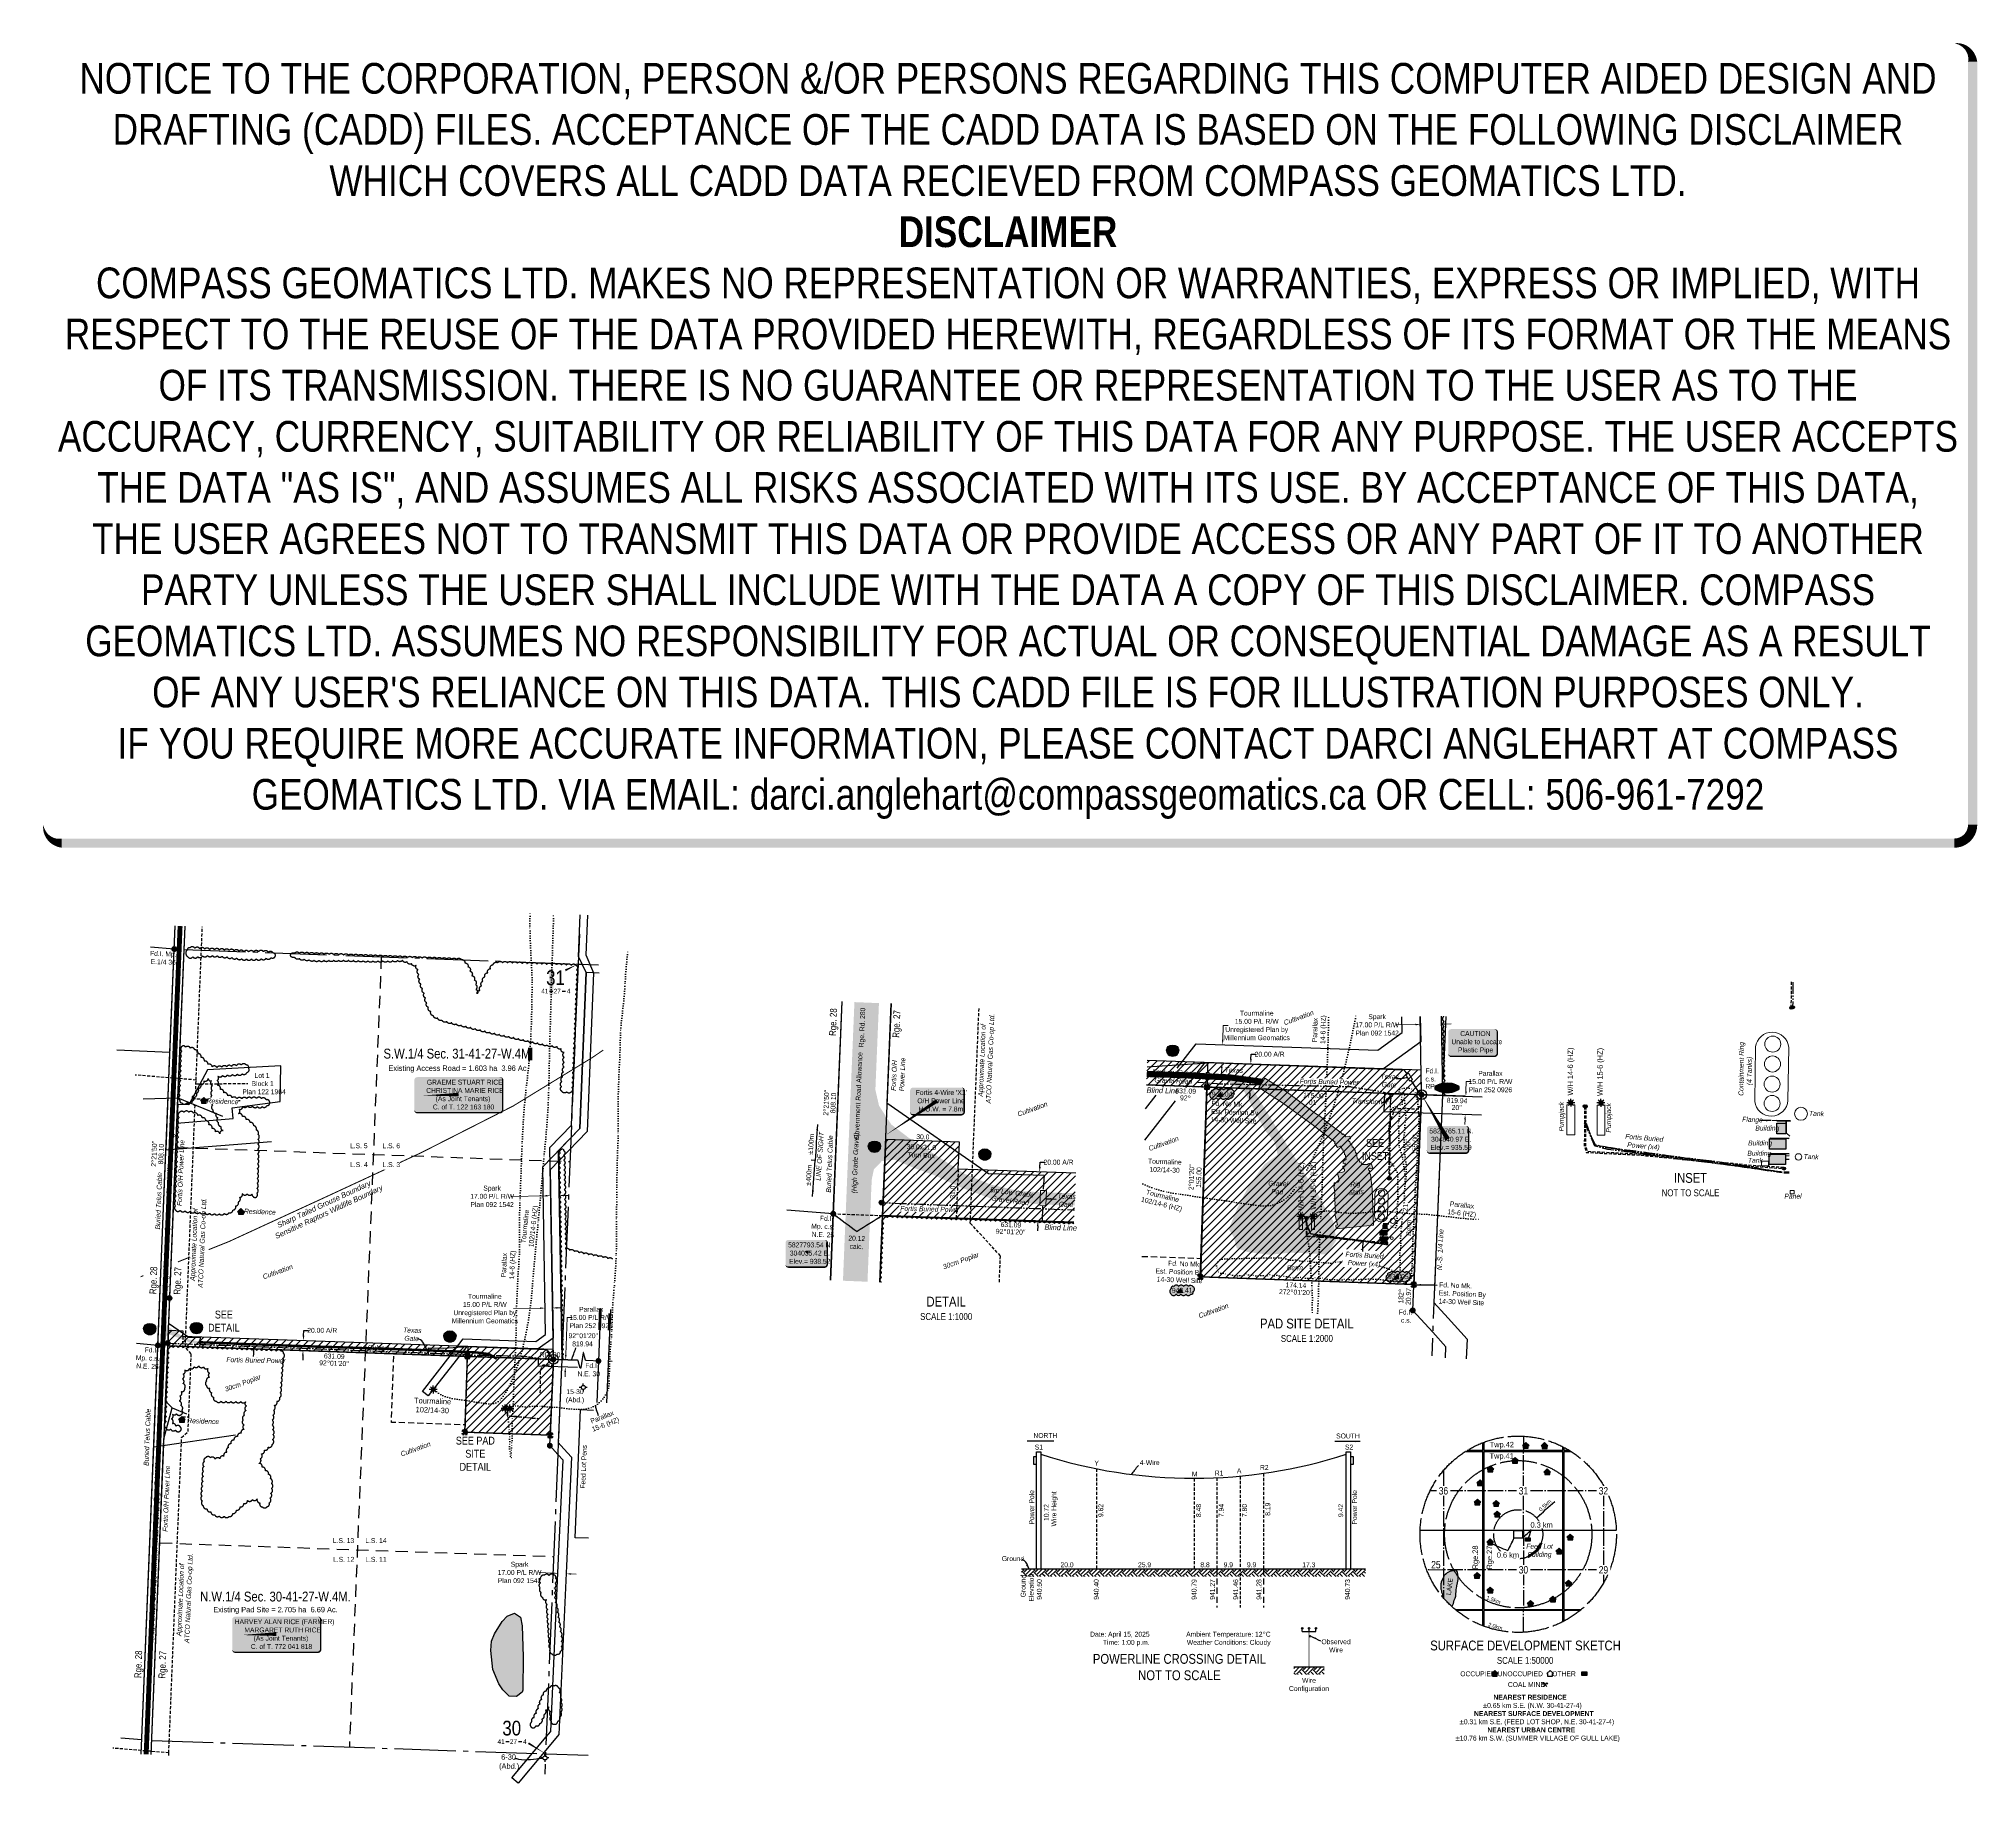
# Model space of a CAD drawing. Extents: x 303793 to 307741, y 5826902 to 5830455.
import ezdxf
from ezdxf.enums import TextEntityAlignment as Align

# ---------------------------------------------------------------- set-up
doc = ezdxf.new("R2010")
doc.units = 0
doc.header["$LTSCALE"] = 5
doc.header["$PDMODE"] = 35
doc.header["$PDSIZE"] = 0.5
for name, pattern in [('0', [1, 1, 0]), ('DASHDOT2', [12.7, 6.35, -3.175, 0, -3.175]), ('foc-ACCESSROAD', [3.75, 2.5, -1.25]), ('foc-BUFFER', [16.75, 15, -1.75]), ('foc-DOT', [1, 0.2, -0.8]), ('foc-LSD', [8, 5, -3]), ('foc-QUARTERLINE', [33, 25, -3, 2, -3]), ('foc-TIELINE', [1.875, 1.25, -0.625]), ('foc-TOPO', [1, 0.2, -0.8]), ('foc-TRAV', [1.875, 1.25, -0.625]), ('POWERLINE5', [7.8, 2.4, -0.6, 0.6, -0.6, 0.6, -0.6, 2.4]), ('UG_PIPE', [1.875, 1.25, -0.625])]:
    doc.linetypes.add(name, pattern=pattern)
doc.layers.get('Defpoints').update_dxf_attribs({"color": 9})
for name, color, linetype in [('10', 1, 'Continuous'), ('35', 37, 'Continuous'), ('9', 3, 'Continuous'), ('AS-DRILL', 8, 'foc-DOT'), ('AS-DRILL-T', 8, 'Continuous'), ('AS-FENCE', 48, 'foc-FENCE'), ('AS-OWNER', 7, 'Continuous'), ('AS-PIPE-UG', 44, 'UG_PIPE'), ('AS-PIPE-UG-T', 44, 'Continuous'), ('AS-POWER', 104, 'foc-POWER'), ('AS-POWER-EXISTING', 72, 'POWERLINE5'), ('AS-POWER-EXISTING-T', 72, 'Continuous'), ('AS-POWER-T', 104, 'Continuous'), ('AS-RESIDENCE', 14, 'Continuous'), ('AS-ROADS', 254, 'Continuous'), ('AS-SYMBOL', 7, 'Continuous'), ('AS-TELUS', 224, 'foc-TEL'), ('AS-UNDERLAY-H', 141, 'Continuous'), ('AS-WILDLIFE', 131, 'DASHDOT2'), ('AUX-BUFFER', 7, 'foc-BUFFER'), ('C-AR', 13, 'foc-ACCESSROAD'), ('C-SYMBOL', 7, 'Continuous'), ('C-WS-S', 8, 'Continuous'), ('CG-NOTES', 7, 'Continuous'), ('D-TXT', 6, 'Continuous'), ('DETAIL-T', 7, 'Continuous'), ('F-RW', 190, 'Continuous'), ('F-WS', 190, 'foc-ACCESSROAD'), ('F-WS-S', 8, 'Continuous'), ('L-AREAREQUIRED', 7, 'Continuous'), ('L-BD', 7, 'Continuous'), ('L-BD1', 253, 'Continuous'), ('L-DETAIL-T', 3, 'Continuous'), ('L-MON', 1, 'Continuous'), ('L-ROAD-T', 7, 'Continuous'), ('L-SEC', 7, 'Continuous'), ('L-SECLBL', 7, 'Continuous'), ('L-SECQ', 8, 'foc-QUARTERLINE'), ('L-SECTION-LSD', 7, 'foc-LSD'), ('L-TIE', 7, 'foc-TIELINE'), ('L-TITLEDB', 4, 'Continuous'), ('P-CROSSINGS', 250, 'Continuous'), ('P-CROSSINGS-GROUND', 48, 'foc-TOPO'), ('P-CROSSINGS-LINE', 3, 'Continuous'), ('P-ELEVATION', 7, 'Continuous'), ('P-PROPOSED', 10, 'Continuous'), ('P-TRAV', 4, 'foc-TRAV'), ('P-TXT', 4, 'Continuous'), ('S-7', 6, 'Continuous'), ('T-BUSH', 110, '0'), ('T-BUSH-T', 110, 'Continuous'), ('T-GENERAL', 48, 'foc-TOPO'), ('T-WATER', 160, 'Continuous'), ('T-WATER-H', 133, 'Continuous'), ('T-WATER-T', 170, 'Continuous')]:
    doc.layers.add(name, color=color, linetype=linetype)
for name, color, linetype, lineweight in [('AS-GENERAL', 48, 'Continuous', 18), ('C-WS-T', 13, 'Continuous', 9), ('F-RW-T', 190, 'Continuous', 9), ('F-WS-T', 190, 'Continuous', 9), ('T-TEXT', 48, 'Continuous', 18)]:
    doc.layers.add(name, color=color, linetype=linetype, lineweight=lineweight)
for name, color, linetype, true_color in [('AS-PIPE-AG', 7, 'Continuous', 0x7d00fa), ('AS-STRUCTURE-H', 7, 'Continuous', 0xa8a8a8), ('AS-STRUCTURE-T', 7, 'Continuous', 0x454545), ('P-PROPOSED-EXISTING-H', 7, 'Continuous', 0xffeebd)]:
    doc.layers.add(name, color=color, linetype=linetype, true_color=true_color)
doc.layers.add('AS-STRUCTURE', color=7, linetype='Continuous', lineweight=30, true_color=0x595959)
doc.layers.add('DISCLAIMER', color=7, linetype='Continuous', plot=False)
doc.styles.add('100L', font='ARIALN.TTF', dxfattribs={"height": 11})
doc.styles.add('120', font='ARIALN.TTF', dxfattribs={"height": 13})
doc.styles.add('175L', font='ARIALN.TTF', dxfattribs={"height": 20})
doc.styles.add('60L', font='ARIALN.TTF', dxfattribs={"height": 7.35})
doc.styles.add('80', font='ARIALN.TTF', dxfattribs={"height": 10})
doc.styles.add('80CG', font='ARIALN.TTF', dxfattribs={"height": 10})
doc.styles.add('80L', font='ARIALN.TTF', dxfattribs={"height": 10})
doc.styles.add('80LS', font='ARIALNI.TTF', dxfattribs={"height": 10})
doc.styles.add('Crossing', font='ARIALN.TTF', dxfattribs={"height": 10})
doc.styles.add('foc-LtypeFont', font='ARIALN.TTF', dxfattribs={"height": 7.35})
doc.styles.add('SIMPLEX', font='ARIALN.TTF')
doc.styles.add('TXT', font='ARIALN.TTF', dxfattribs={"height": 0.2})
doc.linetypes.add('foc-FENCE', pattern='A,10,-1,["X",foc-LtypeFont,S=0.2,R=0,X=-0.625,Y=-0.75],-1.24', length=12.24)
doc.linetypes.add('foc-POWER', pattern='A,6,-1,["P",foc-LtypeFont,S=0.2,R=0,X=-0.625,Y=-0.75],-1.24,4', length=12.24)
doc.linetypes.add('foc-POWER-NOLINE', pattern='A,0,-4,["P",foc-LtypeFont,S=0.2,R=0,X=-0.625,Y=-0.75],-8.24', length=12.24)
doc.linetypes.add('foc-TEL', pattern='A,2,-1,["T",foc-LtypeFont,S=0.2,R=0,X=-0.425,Y=-0.75],-1.24,8', length=12.24)
doc.linetypes.add('foc-TEL-NOLINE', pattern='A,0,-2,["T",foc-LtypeFont,S=0.2,R=0,X=-0.425,Y=-0.75],-10.24', length=12.24)
doc.dimstyles.new('COMPASS', dxfattribs={"dimscale": 5, "dimtxt": 10, "dimasz": 2.5, "dimexe": 0.2, "dimexo": 0.0625, "dimgap": 0.5, "dimtad": 0, "dimtih": 1, "dimtoh": 1, "dimzin": 0, "dimdsep": 46, "dimtxsty": '80', "dimcen": 0.1, "dimse1": 1, "dimse2": 1, "dimclrd": 256, "dimclrt": 256, "dimaunit": 1, "dimadec": 4, "dimazin": 0, "dimtfac": 0.06, "dimtofl": 0, "dimtmove": 0, "dimatfit": 1, "dimfxl": 0.2, "dimtolj": 1, "dimtzin": 0, "dimlwd": -1, "dimarcsym": 0})
doc.dimstyles.new('Compass 5 000', dxfattribs={"dimscale": 5, "dimtxt": 9, "dimasz": 2, "dimexe": 0.2, "dimexo": 0.0625, "dimgap": 0.5, "dimtad": 0, "dimtih": 1, "dimtoh": 1, "dimzin": 0, "dimdsep": 46, "dimtxsty": '80CG', "dimcen": 0.1, "dimse1": 1, "dimse2": 1, "dimclrd": 256, "dimclrt": 256, "dimaunit": 1, "dimadec": 4, "dimazin": 0, "dimtfac": 0.06, "dimtofl": 0, "dimtmove": 0, "dimatfit": 1, "dimfxl": 0.2, "dimtolj": 1, "dimtzin": 0, "dimlwd": -1, "dimarcsym": 0})
pattern_1 = [(45, (23.161, 443.027), (-7.857126762, 7.857126762), [])]
pattern_2 = [(45, (-851.238, 767.042), (-7.857126762, 7.857126762), [])]

# ---------------------------------------------------------------- blocks, each defined once
blk = doc.blocks.new('L-SECLBL')
at = {"layer": '9', "color": 7}
for p, q in [((-5.1, -27.8), (-12.3, -27.8)), ((20.7, -27.8), (13.5, -27.8))]:
    blk.add_line(p, q, dxfattribs=at)
at = {"layer": '10', "color": 2, "style": 'SIMPLEX'}
blk.add_attdef('SEC', text='', height=30, dxfattribs=at).set_placement((0, 0), align=Align.MIDDLE)
at = {"layer": '10', "color": 5, "style": '80L'}
blk.add_attdef('TWP', text='', height=9.5, dxfattribs=at).set_placement((-14.4, -27.4), align=Align.MIDDLE_RIGHT)
blk.add_attdef('RGE', text='', height=9.5, dxfattribs=at).set_placement((3.6, -27.4), align=Align.MIDDLE_CENTER)
blk.add_attdef('MER', text='', height=9.5, dxfattribs=at).set_placement((23.2, -27.4), align=Align.MIDDLE_LEFT)
blk = doc.blocks.new('*D379')
at = {"layer": 'Defpoints', "color": 0, "transparency": 16777216}
for p in [(304835.3, 5828098.4), (304835.4, 5828096.9), (304852.4, 5828097.2)]:
    blk.add_point(p, dxfattribs=at)
at = {"layer": 'F-RW-T', "transparency": 16777216}
for p, q in [((304825.3, 5828098.3), (304755.3, 5828097.1)), ((304862.3, 5828098.9), (304872.3, 5828099.1))]:
    blk.add_line(p, q, dxfattribs=at)
for points in [[(304825.3, 5828099.9), (304825.4, 5828096.6), (304835.3, 5828098.4)], [(304862.3, 5828100.6), (304862.4, 5828097.2), (304852.3, 5828098.7)]]:
    blk.add_solid(points, dxfattribs=at)
at = {"layer": 'F-RW-T', "transparency": 16777216, "insert": (304716.2, 5828097.1), "char_height": 10, "attachment_point": 5, "style": '80CG'}
blk.add_mtext('\\A1;Spark\\P17.00 P/L R/W\\PPlan 092 1542', dxfattribs=at)
blk = doc.blocks.new('GAS')
h = blk.add_hatch(color=255)
h.dxf.hatch_style = 1
edge = h.paths.add_edge_path()
edge.add_arc((0, 0), 0.9, 0, 360)
for p, q in [((-0.81, 0), (-1.62, 0)), ((-0.57, 0.57), (-1.14, 1.14)), ((0, 0.81), (0, 1.62)), ((0.57, 0.57), (1.14, 1.14)), ((1.62, 0), (0.81, 0)), ((-0.57, -0.57), (-1.14, -1.14)), ((0, -0.81), (0, -1.62)), ((1.14, -1.14), (0.57, -0.57))]:
    blk.add_line(p, q)
blk.add_circle((0, 0), 0.8)
blk = doc.blocks.new('GABD')
for p, q in [((-0.81, 0), (-1.62, 0)), ((0, 0.81), (0, 1.62)), ((1.62, 0), (0.81, 0)), ((0, -0.81), (0, -1.62))]:
    blk.add_line(p, q)
blk.add_circle((0, 0), 0.8)
blk = doc.blocks.new('*D381')
at = {"layer": 'Defpoints', "color": 0, "transparency": 16777216}
for p in [(304850.3, 5827329.1), (304850.6, 5827333.8), (304867.5, 5827333.1)]:
    blk.add_point(p, dxfattribs=at)
at = {"layer": 'F-RW-T', "transparency": 16777216}
for p, q in [((304840.4, 5827329.6), (304811.3, 5827330.9)), ((304877.3, 5827327.9), (304887.3, 5827327.4))]:
    blk.add_line(p, q, dxfattribs=at)
for points in [[(304840.4, 5827331.2), (304840.3, 5827327.9), (304850.3, 5827329.1)], [(304877.4, 5827329.5), (304877.2, 5827326.2), (304867.3, 5827328.3)]]:
    blk.add_solid(points, dxfattribs=at)
at = {"layer": 'F-RW-T', "transparency": 16777216, "insert": (304772.2, 5827330.9), "char_height": 10, "attachment_point": 5, "style": '80CG'}
blk.add_mtext('\\A1;Spark\\P17.00 P/L R/W\\PPlan 092 1542', dxfattribs=at)
blk = doc.blocks.new('fdia')
at = {"color": 255, "const_width": 1}
blk.add_lwpolyline([(-0.5, 0, 1), (0.5, 0, 1)], format="xyb", close=True, dxfattribs=at)
blk = doc.blocks.new('Fdiaa')
blk.add_blockref('fdia', (0, 0))
blk = doc.blocks.new('fdib')
at = {"color": 1, "const_width": 1.6}
blk.add_lwpolyline([(-0.4, 0, 1), (0.4, 0, 1)], format="xyb", close=True, dxfattribs=at)
at = {"color": 1}
blk.add_circle((0, 0), 0.8, dxfattribs=at)
blk = doc.blocks.new('Fdibb')
blk.add_blockref('fdib', (0, 0))
blk = doc.blocks.new('fdicc')
for name in ['Fdibb', 'Fdiaa']:
    blk.add_blockref(name, (0, 0))
blk = doc.blocks.new('FDI')
blk.add_blockref('fdicc', (0, 0))
blk = doc.blocks.new('res_occ')
for points in [[(0.1, 0.89), (-1.26, -0.37), (1.46, -0.37)], [(-0.9, -1.43), (1.1, -1.43), (1.1, -0.37), (-0.9, -0.37)]]:
    blk.add_hatch(color=14).paths.add_polyline_path(points)
at = {"color": 14}
for points in [[(0.1, 0.89), (-1.26, -0.37), (1.46, -0.37)], [(-0.9, -1.43), (1.1, -1.43), (1.1, -0.37), (-0.9, -0.37)]]:
    blk.add_lwpolyline(points, close=True, dxfattribs=at)
blk = doc.blocks.new('*U416')
h = blk.add_hatch(color=59)
edge = h.paths.add_edge_path()
edge.add_line((-84, -37), (84, -37))
edge.add_arc((84, -31), 6, 270, 360)
edge.add_line((90, -31), (90, 29.5))
edge.add_arc((84, 29.5), 6, 0, 90)
edge.add_line((84, 35.5), (-84, 35.5))
edge.add_arc((-84, 29.5), 6, 90, 180)
edge.add_line((-90, 29.5), (-90, -31))
edge.add_arc((-84, -31), 6, 180, 270)
at = {"color": 1, "flags": 128}
blk.add_lwpolyline([(-84, -37, 3, 3, 0), (84, -37, 3, 3, 0.414214), (90, -31, 3, 3, 0), (90, 29.5, 3, 0, 0.414214), (84, 35.5, 0, 0, 0), (-84, 35.5, 0, 0, 0.414214), (-90, 29.5, 0, 0, 0), (-90, -31, 0, 3, 0.414214)], format="xyseb", close=True, dxfattribs=at)
blk.add_lwpolyline([(-71.4, -1.9, 0, 7.5, 0), (0, 0, 0, 0, 0)], format="xyseb", dxfattribs=at)
at = {"color": 1, "style": '80'}
blk.add_attdef('ENTER_TEXT_001', (-36, -5), '', height=10, dxfattribs=at)
blk = doc.blocks.new('res_abd')
at = {"color": 14}
blk.add_lwpolyline([(-1.13, -0.57), (-1.13, -1.62), (0.87, -1.62), (0.87, -0.57), (1.22, -0.57), (-0.13, 0.69), (-1.49, -0.57)], close=True, dxfattribs=at)
blk = doc.blocks.new('res_other')
blk.add_hatch(color=14).paths.add_polyline_path([(-1.09, 0.73), (0.91, 0.73), (0.91, -0.69), (-1.09, -0.69)])
at = {"color": 14}
blk.add_lwpolyline([(-1.09, 0.73), (0.91, 0.73), (0.91, -0.69), (-1.09, -0.69)], close=True, dxfattribs=at)
blk = doc.blocks.new('Mine')
at = {"layer": 'AS-SYMBOL'}
h = blk.add_hatch(color=161, dxfattribs=at)
h.dxf.hatch_style = 1
h.paths.add_polyline_path([(-0.71, 0.71), (-1.06, 0.35), (-0.35, 0.35)])
h = blk.add_hatch(color=161, dxfattribs=at)
h.dxf.hatch_style = 1
h.paths.add_polyline_path([(0.71, 0.71), (0.35, 0.35), (1.06, 0.35)])
at = {"layer": 'AS-SYMBOL', "color": 161}
for p, q in [((-0.71, 0.71), (-1.06, 0.35)), ((-1.06, 0.35), (-0.35, 0.35)), ((-0.71, 0.71), (0, 0)), ((0, 0), (-0.71, -0.71)), ((0, 0), (0.71, 0.71)), ((0, 0), (0.71, -0.71)), ((1.06, 0.35), (0.35, 0.35)), ((0.71, 0.71), (1.06, 0.35))]:
    blk.add_line(p, q, dxfattribs=at)
blk = doc.blocks.new('*U435')
at = {"layer": 'AS-RESIDENCE', "color": 14}
blk.add_lwpolyline([(130, -1.3), (140, -1.3), (140, -8.5), (130, -8.5)], close=True, dxfattribs=at)
at = {"layer": 'AS-RESIDENCE', "xscale": 5, "yscale": 5, "zscale": 5}
for name, p in [('res_occ', (-47.7, -2.9)), ('res_abd', (65.9, -1.7)), ('res_other', (135.5, -5))]:
    blk.add_blockref(name, p, dxfattribs=at)
at = {"layer": 'AS-SYMBOL', "color": 161, "xscale": 5, "yscale": 5, "zscale": 5}
blk.add_blockref('Mine', (55.4, -27.2), dxfattribs=at)
at = {"layer": 'CG-NOTES', "char_height": 12, "style": '80CG'}
for s, insert, width, attachment_point in [('{\\H0.83333x;OCCUPIED^IUNOCCUPIED^I    OTHER}', (0, 0), 324.707, 2), ('\\pi4.91715;{\\H0.83333x;COAL MINE}', (-25.6, -21.9), 71.689, 1)]:
    blk.add_mtext(s, dxfattribs=dict(at, insert=insert, width=width, attachment_point=attachment_point))
blk = doc.blocks.new('POWERPOLE')
h = blk.add_hatch(color=255)
edge = h.paths.add_edge_path()
edge.add_arc((0, 0), 0.96, 0, 360)
at = {"linetype": 'Continuous'}
for p, q in [((0.68, -0.68), (-0.68, 0.68)), ((-0.68, -0.68), (0.68, 0.68))]:
    blk.add_line(p, q, dxfattribs=at)
blk.add_circle((0, 0), 0.96, dxfattribs=at)
blk = doc.blocks.new('linebrk')
blk.add_lwpolyline([(0, 0.00175, -0.346152), (-0.00019, 0.0015), (-0.00314, 0.00055, 0.772575), (-0.00312, 0.00036), (0.00312, -0.00036, -0.772575), (0.00314, -0.00055), (0.00019, -0.0015, 0.346152), (0, -0.00175)], format="xyb")
blk = doc.blocks.new('TEMP')
h = blk.add_hatch(color=255)
h.dxf.hatch_style = 1
h.paths.add_polyline_path([(0, 0.25), (-0.67, 1.15), (-0.67, 0.67), (-1.15, 0.67), (-0.25, 0), (-1.15, -0.67), (-0.67, -0.67), (-0.67, -1.15), (0, -0.25), (0.67, -1.15), (0.67, -0.67), (1.15, -0.67), (0.25, 0), (1.15, 0.67), (0.67, 0.67), (0.67, 1.15)])
h.paths.add_polyline_path([(0.57, 0.85), (0.57, 0.57), (0.85, 0.57), (0.08, 0), (0.85, -0.57), (0.57, -0.57), (0.57, -0.85), (0, -0.08), (-0.57, -0.85), (-0.57, -0.57), (-0.85, -0.57), (-0.08, 0), (-0.85, 0.57), (-0.57, 0.57), (-0.57, 0.85), (0, 0.08)], flags=16)
h = blk.add_hatch(color=1)
h.dxf.hatch_style = 1
h.paths.add_polyline_path([(0, 0.08), (-0.57, 0.85), (-0.57, 0.57), (-0.85, 0.57), (-0.08, 0), (-0.85, -0.57), (-0.57, -0.57), (-0.57, -0.85), (0, -0.08), (0.57, -0.85), (0.57, -0.57), (0.85, -0.57), (0.08, 0), (0.85, 0.57), (0.57, 0.57), (0.57, 0.85)])
at = {"color": 1}
for p, q in [((-0.08, 0), (0.08, 0)), ((0, 0.08), (0, -0.08))]:
    blk.add_line(p, q, dxfattribs=at)
at = {"color": 255, "flags": 128}
blk.add_lwpolyline([(-0.25, 0), (-1.15, 0.67), (-0.67, 0.67), (-0.67, 1.15), (0, 0.25), (0.67, 1.15), (0.67, 0.67), (1.15, 0.67), (0.25, 0), (1.15, -0.67), (0.67, -0.67), (0.67, -1.15), (0, -0.25), (-0.67, -1.15), (-0.67, -0.67), (-1.15, -0.67)], close=True, dxfattribs=at)
at = {"color": 1, "flags": 128}
blk.add_lwpolyline([(-0.08, 0), (-0.85, 0.57), (-0.57, 0.57), (-0.57, 0.85), (0, 0.08), (0.57, 0.85), (0.57, 0.57), (0.85, 0.57), (0.08, 0), (0.85, -0.57), (0.57, -0.57), (0.57, -0.85), (0, -0.08), (-0.57, -0.85), (-0.57, -0.57), (-0.85, -0.57)], close=True, dxfattribs=at)
blk = doc.blocks.new('RISER')
h = blk.add_hatch(color=255)
h.dxf.hatch_style = 1
edge = h.paths.add_edge_path()
edge.add_arc((0, 0), 0.7, 0, 360)
blk.add_hatch(color=13).paths.add_polyline_path([(0.58, -0.15), (-0.58, -0.15, 0.774597)])
at = {"color": 13}
blk.add_line((-0.58, -0.15), (0.58, -0.15), dxfattribs=at)
blk.add_circle((0, 0), 0.6, dxfattribs=at)
blk = doc.blocks.new('*D436')
at = {"layer": 'Defpoints', "color": 0, "transparency": 16777216}
for p in [(306607, 5828447.2), (306607.8, 5828401.1), (306650.2, 5828401.8)]:
    blk.add_point(p, dxfattribs=at)
at = {"layer": 'F-RW-T', "transparency": 16777216}
for p, q in [((306597, 5828447.1), (306557.9, 5828446.4)), ((306659.5, 5828448.1), (306669.5, 5828448.3))]:
    blk.add_line(p, q, dxfattribs=at)
for points in [[(306596.9, 5828448.7), (306597, 5828445.4), (306607, 5828447.2)], [(306659.4, 5828449.8), (306659.5, 5828446.5), (306649.5, 5828448)]]:
    blk.add_solid(points, dxfattribs=at)
at = {"layer": 'F-RW-T', "transparency": 16777216, "insert": (306518.8, 5828446.4), "char_height": 10, "attachment_point": 5, "style": '80CG'}
blk.add_mtext('\\A1;Spark\\P17.00 P/L R/W\\PPlan 092 1542', dxfattribs=at)
blk = doc.blocks.new('*U437')
at = {"layer": 'DETAIL-T', "color": 3, "insert": (0, 0), "char_height": 20, "width": 217.108, "attachment_point": 5, "style": '80CG'}
blk.add_mtext('PAD SITE DETAIL\\P{\\H0.7x;SCALE 1:2000}', dxfattribs=at)
blk = doc.blocks.new('*D439')
at = {"layer": 'Defpoints', "color": 0, "transparency": 16777216}
for p in [(304426.7, 5827799.7), (304331.1, 5827783.1), (304426, 5827779.7)]:
    blk.add_point(p, dxfattribs=at)
at = {"layer": 'P-TXT', "transparency": 16777216}
for p, q in [((304332.1, 5827813.1), (304332.5, 5827824.1)), ((304332.5, 5827824.1), (304342.5, 5827824.1)), ((304330.7, 5827773.1), (304330.4, 5827763.1))]:
    blk.add_line(p, q, dxfattribs=at)
for points in [[(304330.5, 5827813.1), (304333.8, 5827813), (304331.8, 5827803.1)], [(304329, 5827773.2), (304332.4, 5827773), (304331.1, 5827783.1)]]:
    blk.add_solid(points, dxfattribs=at)
at = {"layer": 'P-TXT', "transparency": 16777216, "insert": (304370.2, 5827824.1), "char_height": 10, "attachment_point": 5, "style": '80CG'}
blk.add_mtext('\\A1;20.00 A/R', dxfattribs=at)
blk = doc.blocks.new('wa')
at = {"layer": 'P-ELEVATION'}
h = blk.add_hatch(color=111, dxfattribs=at)
h.dxf.hatch_style = 1
edge = h.paths.add_edge_path()
edge.add_arc((-17.4, -4.5), 6.1, 215, 325)
edge.add_arc((-7.4, -4.5), 6.1, 215, 325)
edge.add_arc((2.6, -4.5), 6.1, 215, 325)
edge.add_arc((12.7, -4.5), 6.1, 215, 325)
edge.add_arc((18.1, -3.7), 4.32, 263.4336, 373.4336)
edge.add_arc((18.8, 2.3), 6.1, 305, 415)
edge.add_arc((17.5, 4.4), 5.69, 30.6955, 140.6955)
edge.add_arc((8.1, 4.5), 6.1, 35, 145)
edge.add_arc((-1.9, 4.5), 6.1, 35, 145)
edge.add_arc((-11.9, 4.5), 6.1, 35, 145)
edge.add_arc((-18, 3.8), 4.33, 75.4261, 185.4261)
edge.add_arc((-18.4, -2.3), 6.96, 125, 235)
at = {"color": 240, "flags": 128}
blk.add_lwpolyline([(-22.4, -8, 0.520567), (-12.3, -8, 0.520567), (-2.4, -8, 0.520567), (7.6, -8, 0.520567), (17.6, -8, 0.520567), (22.4, -2.7, 0.520567), (22.4, 7.3, 0.520567), (13.1, 8, 0.520567), (3.1, 8, 0.520567), (-6.9, 8, 0.520567), (-16.9, 8, 0.520567), (-22.4, 3.4, 0.520567)], format="xyb", close=True, dxfattribs=at)
at = {"layer": 'P-ELEVATION', "color": 240, "flags": 128}
blk.add_lwpolyline([(0, 0, 12.5, 0, 0), (-12.4, -6.4, 0, 0, 0)], format="xyseb", dxfattribs=at)
at = {"layer": 'P-ELEVATION', "color": 240, "style": '80'}
blk.add_attdef('ELEVATION', text='', height=10, dxfattribs=at).set_placement((0, 0), align=Align.MIDDLE_CENTER)
blk = doc.blocks.new('we')
at = {"layer": 'P-ELEVATION'}
h = blk.add_hatch(color=111, dxfattribs=at)
h.dxf.hatch_style = 1
edge = h.paths.add_edge_path()
edge.add_ellipse((0, 0), major_axis=(-24.4, 0), ratio=0.410256, start_angle=0, end_angle=360)
at = {"layer": 'P-ELEVATION', "color": 7, "flags": 128}
blk.add_lwpolyline([(0, 0, 12.5, 0, 0), (-12.4, -6.4, 0, 0, 0)], format="xyseb", dxfattribs=at)
at = {"layer": 'P-ELEVATION', "color": 7}
blk.add_ellipse((0, 0), major_axis=(-24.4, 0), ratio=0.410256, dxfattribs=at)
at = {"layer": 'P-ELEVATION', "style": '80'}
blk.add_attdef('ELEVATION', text='', height=10, dxfattribs=at).set_placement((0, 0), align=Align.MIDDLE_CENTER)
blk = doc.blocks.new('*D440')
at = {"layer": 'Defpoints', "color": 0, "linetype": 'Continuous', "transparency": 16777216}
for p in [(305868.6, 5828145.4), (305827.9, 5828046.8), (305865.1, 5828045.5)]:
    blk.add_point(p, dxfattribs=at)
at = {"layer": 'P-TXT', "transparency": 16777216}
for p, q in [((305831.8, 5828156.7), (305832.2, 5828166.7)), ((305832.2, 5828166.7), (305842.2, 5828166.7)), ((305827.6, 5828036.8), (305827.2, 5828026.8))]:
    blk.add_line(p, q, dxfattribs=at)
at = {"layer": 'P-TXT', "linetype": 'Continuous', "transparency": 16777216}
for points in [[(305830.1, 5828156.8), (305833.5, 5828156.7), (305831.4, 5828146.7)], [(305825.9, 5828036.9), (305829.2, 5828036.8), (305827.9, 5828046.8)]]:
    blk.add_solid(points, dxfattribs=at)
at = {"layer": 'P-TXT', "linetype": 'Continuous', "transparency": 16777216, "insert": (305869.9, 5828166.7), "char_height": 10, "attachment_point": 5, "style": '80CG'}
blk.add_mtext('\\A1;20.00 A/R', dxfattribs=at)
blk = doc.blocks.new('*U447')
h = blk.add_hatch(color=254)
edge = h.paths.add_edge_path()
edge.add_line((-36.5, -28.5), (36.5, -28.5))
edge.add_arc((36.5, -22.5), 6, 270, 360)
edge.add_line((42.5, -22.5), (42.5, 21))
edge.add_arc((36.5, 21), 6, 0, 90)
edge.add_line((36.5, 27), (-36.5, 27))
edge.add_arc((-36.5, 21), 6, 90, 180)
edge.add_line((-42.5, 21), (-42.5, -22.5))
edge.add_arc((-36.5, -22.5), 6, 180, 270)
at = {"color": 1, "flags": 128}
blk.add_lwpolyline([(-53.2, 90.9, 0, 10, 0), (0, 0, 5, 5, 0)], format="xyseb", dxfattribs=at)
blk.add_lwpolyline([(-36.5, -28.5, 3, 3, 0), (36.5, -28.5, 3, 3, 0.414214), (42.5, -22.5, 3, 3, 0), (42.5, 21, 3, 0, 0.414214), (36.5, 27, 0, 0, 0), (-36.5, 27, 0, 0, 0.414214), (-42.5, 21, 0, 0, 0), (-42.5, -22.5, 0, 3, 0.414214)], format="xyseb", close=True, dxfattribs=at)
at = {"color": 1, "style": '80'}
blk.add_attdef('ENTER_TEXT_001', (-36, -5), '', height=10, dxfattribs=at)
blk = doc.blocks.new('*U448')
h = blk.add_hatch(color=254)
edge = h.paths.add_edge_path()
edge.add_line((-36.5, -28.5), (36.5, -28.5))
edge.add_arc((36.5, -22.5), 6, 270, 360)
edge.add_line((42.5, -22.5), (42.5, 21))
edge.add_arc((36.5, 21), 6, 0, 90)
edge.add_line((36.5, 27), (-36.5, 27))
edge.add_arc((-36.5, 21), 6, 90, 180)
edge.add_line((-42.5, 21), (-42.5, -22.5))
edge.add_arc((-36.5, -22.5), 6, 180, 270)
at = {"color": 1, "flags": 128}
blk.add_lwpolyline([(-36.5, -28.5, 3, 3, 0), (36.5, -28.5, 3, 3, 0.414214), (42.5, -22.5, 3, 3, 0), (42.5, 21, 3, 0, 0.414214), (36.5, 27, 0, 0, 0), (-36.5, 27, 0, 0, 0.414214), (-42.5, 21, 0, 0, 0), (-42.5, -22.5, 0, 3, 0.414214)], format="xyseb", close=True, dxfattribs=at)
blk.add_lwpolyline([(4.9, 5.5, 0, 10, 0), (0, 0, 5, 5, 0)], format="xyseb", dxfattribs=at)
at = {"color": 1, "style": '80'}
blk.add_attdef('ENTER_TEXT_001', (-36, -5), '', height=10, dxfattribs=at)
blk = doc.blocks.new('xing2')
h = blk.add_hatch(color=50)
h.dxf.hatch_style = 1
edge = h.paths.add_edge_path()
edge.add_ellipse((0, 0), major_axis=(-12.5, 0), ratio=0.816297, start_angle=0, end_angle=360)
h = blk.add_hatch(color=250)
h.dxf.hatch_style = 1
edge = h.paths.add_edge_path()
edge.add_ellipse((0, -2), major_axis=(-12.5, 0), ratio=0.816297, start_angle=0, end_angle=180)
edge.add_line((12.5, -2), (12.5, 0))
edge.add_ellipse((0, 0), major_axis=(-12.5, 0), ratio=0.816297, start_angle=0, end_angle=180, ccw=False)
edge.add_line((-12.5, 0), (-12.5, -2))
at = {"color": 250}
blk.add_ellipse((0, 0), major_axis=(-12.5, 0), ratio=0.816297, dxfattribs=at)
blk.add_ellipse((0, -2), major_axis=(-12.5, 0), ratio=0.816297, start_param=0, end_param=3.141593, dxfattribs=at)
at = {"color": 250, "style": 'Crossing'}
blk.add_attdef('CROSSING', text='', height=9, dxfattribs=at).set_placement((0.1, 0), align=Align.MIDDLE_CENTER)
at = {"color": 250, "style": 'Crossing', "flags": 1}
for tag, p in [('DESCRIPTION', (0.1, -25.8)), ('LOCATION', (0.1, -39.3)), ('OWNER', (0.1, -12.5)), ('DWG_REF', (0.1, -52.8))]:
    blk.add_attdef(tag, text='', height=9, dxfattribs=at).set_placement(p, align=Align.MIDDLE_CENTER)
blk = doc.blocks.new('*U449')
h = blk.add_hatch(color=255)
edge = h.paths.add_edge_path()
edge.add_line((-49, -28.5), (49, -28.5))
edge.add_arc((49, -22.5), 6, 270, 360)
edge.add_line((55, -22.5), (55, 21))
edge.add_arc((49, 21), 6, 0, 90)
edge.add_line((49, 27), (-49, 27))
edge.add_arc((-49, 21), 6, 90, 180)
edge.add_line((-55, 21), (-55, -22.5))
edge.add_arc((-49, -22.5), 6, 180, 270)
at = {"color": 104, "flags": 128}
blk.add_lwpolyline([(-107.3, -71.6, 0, 7.5, 0), (0, 0, 0, 0, 0)], format="xyseb", dxfattribs=at)
blk.add_lwpolyline([(-49, -28.5, 3, 3, 0), (49, -28.5, 3, 3, 0.414214), (55, -22.5, 3, 3, 0), (55, 21, 3, 0, 0.414214), (49, 27, 0, 0, 0), (-49, 27, 0, 0, 0.414214), (-55, 21, 0, 0, 0), (-55, -22.5, 0, 3, 0.414214)], format="xyseb", close=True, dxfattribs=at)
at = {"color": 104, "style": '80'}
blk.add_attdef('ENTER_TEXT_001', (-26.8, -4.9), '', height=10, dxfattribs=at)
blk = doc.blocks.new('*D450')
at = {"layer": 'Defpoints', "color": 0, "linetype": 'Continuous', "transparency": 16777216}
for p in [(306261.4, 5828366.6), (306275.3, 5828366.1), (306273.5, 5828316.2)]:
    blk.add_point(p, dxfattribs=at)
at = {"layer": 'P-TXT', "transparency": 16777216}
for p, q in [((306261.8, 5828376.6), (306262.1, 5828386.6)), ((306262.1, 5828386.6), (306272.1, 5828386.6)), ((306259.3, 5828306.7), (306259, 5828296.7))]:
    blk.add_line(p, q, dxfattribs=at)
at = {"layer": 'P-TXT', "linetype": 'Continuous', "transparency": 16777216}
for points in [[(306260.1, 5828376.7), (306263.4, 5828376.6), (306261.4, 5828366.6)], [(306257.6, 5828306.7), (306261, 5828306.6), (306259.7, 5828316.7)]]:
    blk.add_solid(points, dxfattribs=at)
at = {"layer": 'P-TXT', "linetype": 'Continuous', "transparency": 16777216, "insert": (306299.9, 5828386.6), "char_height": 10, "attachment_point": 5, "style": '80CG'}
blk.add_mtext('\\A1;20.00 A/R', dxfattribs=at)
blk = doc.blocks.new('*U498')
h = blk.add_hatch(color=50)
edge = h.paths.add_edge_path()
edge.add_line((-44, -28.5), (44, -28.5))
edge.add_arc((44, -22.5), 6, 270, 360)
edge.add_line((50, -22.5), (50, 21))
edge.add_arc((44, 21), 6, 0, 90)
edge.add_line((44, 27), (-44, 27))
edge.add_arc((-44, 21), 6, 90, 180)
edge.add_line((-50, 21), (-50, -22.5))
edge.add_arc((-44, -22.5), 6, 180, 270)
at = {"color": 240, "flags": 128}
blk.add_lwpolyline([(-44, -28.5, 3, 3, 0), (44, -28.5, 3, 3, 0.414214), (50, -22.5, 3, 3, 0), (50, 21, 3, 0, 0.414214), (44, 27, 0, 0, 0), (-44, 27, 0, 0, 0.414214), (-50, 21, 0, 0, 0), (-50, -22.5, 0, 3, 0.414214)], format="xyseb", close=True, dxfattribs=at)
at = {"color": 240, "style": '80'}
blk.add_attdef('ENTER_TEXT_001', (-26.8, -4.9), '', height=10, dxfattribs=at)
blk = doc.blocks.new('*D499')
at = {"layer": 'Defpoints', "color": 0, "transparency": 16777216}
for p in [(304824.2, 5827869.5), (304824.2, 5827868.2), (304839.2, 5827868.5)]:
    blk.add_point(p, dxfattribs=at)
at = {"layer": 'F-RW-T', "transparency": 16777216}
for p, q in [((304814.2, 5827869.3), (304759.6, 5827868.4)), ((304849.2, 5827869.9), (304859.2, 5827870.1))]:
    blk.add_line(p, q, dxfattribs=at)
for points in [[(304814.2, 5827871), (304814.2, 5827867.7), (304824.2, 5827869.5)], [(304849.2, 5827871.6), (304849.2, 5827868.3), (304839.2, 5827869.8)]]:
    blk.add_solid(points, dxfattribs=at)
at = {"layer": 'F-RW-T', "transparency": 16777216, "insert": (304701.4, 5827868.4), "char_height": 10, "attachment_point": 5, "style": '80CG'}
blk.add_mtext('\\A1;Tourmaline\\P15.00 P/L R/W\\PUnregistered Plan by\\PMillennium Geomatics', dxfattribs=at)
blk = doc.blocks.new('*D500')
at = {"layer": 'Defpoints', "color": 0, "transparency": 16777216}
for p in [(304865.4, 5827749.2), (304868.6, 5827749.1), (304869.1, 5827764.1)]:
    blk.add_point(p, dxfattribs=at)
at = {"layer": 'F-RW-T', "transparency": 16777216}
for p, q in [((304866.3, 5827774.2), (304869, 5827850.3)), ((304869, 5827850.3), (304879, 5827850.3)), ((304865.1, 5827739.2), (304864.7, 5827729.2))]:
    blk.add_line(p, q, dxfattribs=at)
for points in [[(304863.4, 5827739.3), (304866.7, 5827739.2), (304865.4, 5827749.2)], [(304864.6, 5827774.3), (304868, 5827774.1), (304866, 5827764.2)]]:
    blk.add_solid(points, dxfattribs=at)
at = {"layer": 'F-RW-T', "transparency": 16777216, "insert": (304918.1, 5827850.3), "char_height": 10, "attachment_point": 5, "style": '80CG'}
blk.add_mtext('\\A1;Parallax\\P15.00 P/L R/W\\PPlan 252 0926', dxfattribs=at)
blk = doc.blocks.new('*D501')
at = {"layer": 'Defpoints', "color": 0, "transparency": 16777216}
for p in [(306203.1, 5828406.2), (306204, 5828406.1), (306201.8, 5828368.7)]:
    blk.add_point(p, dxfattribs=at)
at = {"layer": 'F-RW-T', "transparency": 16777216}
for p, q in [((306204.3, 5828416.1), (306205.4, 5828445.2)), ((306205.4, 5828445.2), (306215.4, 5828445.2)), ((306202.3, 5828358.7), (306201.9, 5828348.7))]:
    blk.add_line(p, q, dxfattribs=at)
for points in [[(306202.7, 5828416.2), (306206, 5828416.1), (306204, 5828406.1)], [(306200.6, 5828358.8), (306204, 5828358.6), (306202.7, 5828368.7)]]:
    blk.add_solid(points, dxfattribs=at)
at = {"layer": 'F-RW-T', "transparency": 16777216, "insert": (306273.6, 5828445.2), "char_height": 10, "attachment_point": 5, "style": '80CG'}
blk.add_mtext('\\A1;Tourmaline\\P15.00 P/L R/W\\PUnregistered Plan by\\PMillennium Geomatics', dxfattribs=at)
blk = doc.blocks.new('*D502')
at = {"layer": 'Defpoints', "color": 0, "transparency": 16777216}
for p in [(306719.5, 5828300.4), (306698.2, 5828263.7), (306718.2, 5828262.9)]:
    blk.add_point(p, dxfattribs=at)
at = {"layer": 'F-RW-T', "transparency": 16777216}
for p, q in [((306699.8, 5828311.1), (306700.5, 5828330.9)), ((306700.5, 5828330.9), (306710.5, 5828330.9)), ((306697.8, 5828253.7), (306697.4, 5828243.7))]:
    blk.add_line(p, q, dxfattribs=at)
for points in [[(306698.2, 5828311.2), (306701.5, 5828311.1), (306699.5, 5828301.1)], [(306696.1, 5828253.7), (306699.5, 5828253.6), (306698.2, 5828263.7)]]:
    blk.add_solid(points, dxfattribs=at)
at = {"layer": 'F-RW-T', "transparency": 16777216, "insert": (306749.6, 5828330.9), "char_height": 10, "attachment_point": 5, "style": '80CG'}
blk.add_mtext('\\A1;Parallax\\P15.00 P/L R/W\\PPlan 252 0926', dxfattribs=at)
blk = doc.blocks.new('Disclaimer_Legal')
at = {"layer": 'DISCLAIMER', "color": 254, "flags": 128}
blk.add_lwpolyline([(-3612.9, -1104.6, 37.5, 37.5, 0), (4096.1, -1104.6, 37.5, 37.5, 0.414214), (4171.1, -1029.6, 37.5, 37.5, 0), (4171.1, 2078.7, 37.5, 0, 0.414214), (4096.1, 2153.7, 0, 0, 0), (-3612.9, 2153.7, 0, 0, 0.414214), (-3687.9, 2078.7, 0, 0, 0), (-3687.9, -1029.6, 0, 37.5, 0.414214)], format="xyseb", close=True, dxfattribs=at)
at = {"layer": 'DISCLAIMER', "color": 254, "insert": (241.6, 533.9), "char_height": 125, "width": 7717.568, "attachment_point": 5, "style": '80'}
blk.add_mtext('NOTICE TO THE CORPORATION, PERSON &/OR PERSONS REGARDING THIS COMPUTER AIDED DESIGN AND DRAFTING (CADD) FILES. ACCEPTANCE OF THE CADD DATA IS BASED ON THE FOLLOWING DISCLAIMER WHICH COVERS ALL CADD DATA RECIEVED FROM COMPASS GEOMATICS LTD.\\P{\\fArial Narrow|b1|i0|c0|p34;DISCLAIMER}\\PCOMPASS GEOMATICS LTD. MAKES NO REPRESENTATION OR WARRANTIES, EXPRESS OR IMPLIED, WITH RESPECT TO THE REUSE OF THE DATA PROVIDED HEREWITH, REGARDLESS OF ITS FORMAT OR THE MEANS OF ITS TRANSMISSION. THERE IS NO GUARANTEE OR REPRESENTATION TO THE USER AS TO THE ACCURACY, CURRENCY, SUITABILITY OR RELIABILITY OF THIS DATA FOR ANY PURPOSE. THE USER ACCEPTS THE DATA "AS IS", AND ASSUMES ALL RISKS ASSOCIATED WITH ITS USE. BY ACCEPTANCE OF THIS DATA, THE USER AGREES NOT TO TRANSMIT THIS DATA OR PROVIDE ACCESS OR ANY PART OF IT TO ANOTHER PARTY UNLESS THE USER SHALL INCLUDE WITH THE DATA A COPY OF THIS DISCLAIMER. COMPASS GEOMATICS LTD. ASSUMES NO RESPONSIBILITY FOR ACTUAL OR CONSEQUENTIAL DAMAGE AS A RESULT OF ANY USER\'S RELIANCE ON THIS DATA. THIS CADD FILE IS FOR ILLUSTRATION PURPOSES ONLY.\\PIF YOU REQUIRE MORE ACCURATE INFORMATION, PLEASE CONTACT DARCI ANGLEHART AT COMPASS GEOMATICS LTD. VIA EMAIL: darci.anglehart@compassgeomatics.ca OR CELL: 506-961-7292', dxfattribs=at)

msp = doc.modelspace()

# ---------------------------------------------------------------- hatches: boundary and pattern name
at = {"layer": 'AS-POWER-EXISTING-T'}
h = msp.add_hatch(color=256, dxfattribs=at)
h.dxf.hatch_style = 1
edge = h.paths.add_edge_path()
edge.add_arc((306366.259, 5827217.277), 1.5, 0, 360)
h = msp.add_hatch(color=256, dxfattribs=at)
h.dxf.hatch_style = 1
edge = h.paths.add_edge_path()
edge.add_arc((306380.194, 5827217.277), 1.5, 0, 360)
h = msp.add_hatch(color=256, dxfattribs=at)
h.dxf.hatch_style = 1
edge = h.paths.add_edge_path()
edge.add_arc((306382.244, 5827201.12), 1.5, 0, 360)
h = msp.add_hatch(color=256, dxfattribs=at)
h.dxf.hatch_style = 1
edge = h.paths.add_edge_path()
edge.add_arc((306394.129, 5827217.277), 1.5, 0, 360)
at = {"layer": 'AS-ROADS'}
h = msp.add_hatch(color=256, dxfattribs=at)
h.dxf.hatch_style = 1
h.paths.add_polyline_path([(305833.014, 5828105.473), (305787.734, 5828108.273), (305732.064, 5828121.028), (305678.599, 5828142.958), (305619.924, 5828181.053), (305565.034, 5828216.233), (305529.189, 5828243.608), (305504.324, 5828281.618), (305496.894, 5828314.138), (305497.614, 5828345.693), (305488.144, 5828106.643), (305489.709, 5828132.908), (305493.949, 5828152.578), (305510.249, 5828169.058), (305535.609, 5828171.773), (305575.319, 5828155.123), (305618.609, 5828139.513), (305667.199, 5828116.663), (305729.449, 5828093.753), (305783.579, 5828086.113), (305831.664, 5828080.578)])
h = msp.add_hatch(color=256, dxfattribs=at)
h.dxf.hatch_style = 1
h.paths.add_polyline_path([(306210.766, 5828333.883), (306248.504, 5828310.002), (306281.377, 5828248.481), (306291.923, 5828229.593), (306309.763, 5828207.968), (306313.266, 5828196.712), (306316.019, 5828181.453), (306289.363, 5828162.427), (306256.166, 5828116.204), (306233.343, 5828071.646), (306216.687, 5828030.541), (306227.097, 5828013.371), (306232.822, 5827991.518), (306255.203, 5827983.713), (306299.655, 5827978.116), (306341.946, 5827982.29), (306382.272, 5827981.01), (306416.838, 5827978.451), (306436.041, 5828007.885), (306429, 5828048.197), (306409.797, 5828078.911), (306400.502, 5828097.339), (306370.601, 5828144.608), (306263.26, 5828319.33), (306245.703, 5828330.681)])
h = msp.add_hatch(color=256, dxfattribs=at)
h.dxf.hatch_style = 1
h.paths.add_polyline_path([(304119.808, 5827802.327), (304110.752, 5827802.887), (304099.618, 5827805.438), (304088.925, 5827809.824), (304077.19, 5827817.443), (304066.212, 5827824.479), (304059.043, 5827829.954), (304054.07, 5827837.556), (304052.584, 5827844.06), (304052.728, 5827850.371), (304050.834, 5827802.561), (304051.147, 5827807.814), (304051.995, 5827811.748), (304055.255, 5827815.044), (304060.327, 5827815.587), (304068.269, 5827812.257), (304076.927, 5827809.135), (304086.645, 5827804.565), (304099.095, 5827799.983), (304109.921, 5827798.455), (304119.538, 5827797.348)])
at = {"layer": 'AS-STRUCTURE-H'}
h = msp.add_hatch(color=256, dxfattribs=at)
h.dxf.hatch_style = 1
h.paths.add_polyline_path([(306277.903, 5828319.106), (306290.354, 5828337.896), (306333.729, 5828310.763), (306393.602, 5828266.074), (306400.255, 5828262.084), (306407.972, 5828255.699), (306413.294, 5828250.645), (306445.789, 5828226.408), (306448.52, 5828223.34), (306449.706, 5828224.592), (306454.647, 5828220.575), (306453.791, 5828219.323), (306454.12, 5828218.599), (306463.343, 5828219.784), (306464.397, 5828214.318), (306460.51, 5828213.857), (306461.037, 5828208.655), (306463.343, 5828208.853), (306464.337, 5828202.911), (306466.972, 5828202.846), (306468.158, 5828197.116), (306470.991, 5828197.511), (306472.32, 5828191.632), (306474.164, 5828191.632), (306474.889, 5828185.376), (306476.536, 5828185.507), (306478.058, 5828174.82), (306479.047, 5828172.647), (306482.34, 5828173.042), (306482.807, 5828167.036), (306486.628, 5828167.497), (306487.187, 5828161.878), (306499.824, 5828162.31), (306499.757, 5828163.176), (306502.22, 5828163.442), (306502.154, 5828164.107), (306506.881, 5828164.906), (306510.077, 5828154.523), (306504.351, 5828153.458), (306503.685, 5828155.056), (306501.43, 5828153.477), (306501.719, 5828149.645), (306503.399, 5828149.803), (306503.582, 5828146.234), (306502.9, 5828146.024), (306503.005, 5828143.872), (306505.21, 5828142.009), (306508.381, 5828111.997), (306511.098, 5828038.243), (306435.164, 5828030.676), (306434.466, 5828038.086), (306437.931, 5828038.765), (306432.863, 5828061.79), (306434.366, 5828062.284), (306433.095, 5828068.594), (306434.027, 5828068.636), (306432.714, 5828074.943), (306433.688, 5828075.07), (306432.585, 5828081.716), (306433.223, 5828083.671), (306432.5, 5828086.987), (306432.713, 5828087.582), (306431.435, 5828093.466), (306432.881, 5828093.848), (306431.775, 5828099.969), (306433.264, 5828100.139), (306431.69, 5828105.717), (306432.626, 5828106.014), (306430.456, 5828116.397), (306431.307, 5828118.395), (306432.072, 5828118.48), (306431.009, 5828124.771), (306438.475, 5828126.003), (306441.225, 5828129.339), (306440.432, 5828138.247), (306439.322, 5828138.204), (306438.041, 5828144.693), (306447.054, 5828145.985), (306451.751, 5828147.992), (306452.52, 5828149.571), (306452.178, 5828152.175), (306449.018, 5828154.694), (306448.722, 5828158.596), (306452.181, 5828158.852), (306453.675, 5828162.481), (306453.675, 5828164.572), (306449.96, 5828164.316), (306449.533, 5828168.5), (306452.78, 5828170.816), (306455.565, 5828172.853), (306454.333, 5828177.985), (306454.128, 5828181.132), (306452.075, 5828182.158), (306451.39, 5828188.247), (306449.405, 5828188.111), (306448.789, 5828192.695), (306448.173, 5828193.721), (306446.736, 5828193.516), (306446.39, 5828196.058), (306444.131, 5828199.205), (306438.314, 5828196.674), (306432.154, 5828205.91), (306433.235, 5828207.417), (306385.934, 5828244.386), (306326.36, 5828287.682)])
h = msp.add_hatch(color=256, dxfattribs=at)
h.dxf.hatch_style = 1
h.paths.add_polyline_path([(307333.117, 5828245.892), (307351.475, 5828245.892), (307351.475, 5828224.577), (307333.117, 5828224.577)])
h.paths.add_polyline_path([(307317.836, 5828214.532), (307351.588, 5828214.532), (307351.588, 5828193.217), (307317.836, 5828193.217)])
h.paths.add_polyline_path([(307317.607, 5828183.271), (307350.447, 5828183.271), (307350.447, 5828162.07), (307317.607, 5828162.07)])
h = msp.add_hatch(color=256, dxfattribs=at)
h.dxf.hatch_style = 1
h.paths.add_polyline_path([(306531.323, 5828039.234), (306538.667, 5828039.234), (306538.667, 5828030.707), (306531.323, 5828030.707)])
h.paths.add_polyline_path([(306525.211, 5828026.689), (306538.712, 5828026.689), (306538.712, 5828018.163), (306525.211, 5828018.163)])
h.paths.add_polyline_path([(306525.119, 5828014.185), (306538.255, 5828014.185), (306538.255, 5828005.705), (306525.119, 5828005.705)])
at = {"layer": 'AS-UNDERLAY-H'}
h = msp.add_hatch(color=256, dxfattribs=at)
h.dxf.hatch_style = 1
h.paths.add_polyline_path([(304832.744, 5828560.493), (304841.215, 5828560.493), (304841.215, 5828508.042), (304832.744, 5828508.042)])
h = msp.add_hatch(color=256, dxfattribs=at)
h.dxf.hatch_style = 1
h.paths.add_polyline_path([(304789.393, 5828400.106), (304797.865, 5828400.106), (304797.865, 5828373.881), (304789.393, 5828373.881)])
h = msp.add_hatch(color=256, dxfattribs=at)
h.dxf.hatch_style = 1
h.paths.add_polyline_path([(304933.849, 5827868.951), (304939.62, 5827868.951), (304938.167, 5827824.816), (304932.396, 5827824.816)])
h = msp.add_hatch(color=256, dxfattribs=at)
h.dxf.hatch_style = 1
h.paths.add_polyline_path([(304953.115, 5827858.484), (304958.887, 5827858.484), (304957.55, 5827824.334), (304951.778, 5827824.334)])
h = msp.add_hatch(color=256, dxfattribs=at)
h.dxf.hatch_style = 1
h.paths.add_polyline_path([(306850.229, 5827391.383), (306855.913, 5827390.78), (306847.56, 5827374.511), (306827.323, 5827360.307), (306823.448, 5827363.148), (306841.187, 5827377.007)])
at = {"layer": 'P-CROSSINGS-GROUND'}
h = msp.add_hatch(dxfattribs=at)
h.set_pattern_fill('EARTH', color=256, scale=2.500062, angle=45)
h.set_pattern_definition([(45, (-11696.752, 5772.225), (2e-15, 22.45119893), [15.87539501, -15.87539501]), (45, (-11700.962, 5776.434), (2e-15, 22.45119893), [15.87539501, -15.87539501]), (45, (-11705.172, 5780.644), (2e-15, 22.45119893), [15.87539501, -15.87539501]), (135, (-11705.172, 5783.45), (-22.45119893, 2e-15), [15.87539501, -15.87539501]), (135, (-11700.962, 5787.66), (-22.45119893, 2e-15), [15.87539501, -15.87539501]), (135, (-11696.752, 5791.87), (-22.45119893, 2e-15), [15.87539501, -15.87539501])])
h.paths.add_polyline_path([(305794.452, 5827337.67), (306495.067, 5827337.67), (306495.067, 5827322.67), (305794.452, 5827322.67)])
h = msp.add_hatch(dxfattribs=at)
h.set_pattern_fill('EARTH', color=256, scale=2.500062, angle=45)
h.set_pattern_definition([(45, (-11801.292, 5572.932), (2e-15, 22.45119893), [15.87539501, -15.87539501]), (45, (-11805.502, 5577.141), (2e-15, 22.45119893), [15.87539501, -15.87539501]), (45, (-11809.711, 5581.351), (2e-15, 22.45119893), [15.87539501, -15.87539501]), (135, (-11809.711, 5584.157), (-22.45119893, 2e-15), [15.87539501, -15.87539501]), (135, (-11805.502, 5588.367), (-22.45119893, 2e-15), [15.87539501, -15.87539501]), (135, (-11801.292, 5592.577), (-22.45119893, 2e-15), [15.87539501, -15.87539501])])
h.paths.add_polyline_path([(306411.224, 5827123.377), (306411.224, 5827138.377), (306349.164, 5827138.377), (306349.164, 5827123.377)])
at = {"layer": 'P-PROPOSED-EXISTING-H'}
h = msp.add_hatch(dxfattribs=at)
h.set_pattern_fill('ANSI31', color=256, scale=3.499734, style=0)
h.set_pattern_definition(pattern_2)
h.paths.add_polyline_path([(306048.854, 5828324.097), (306609.389, 5828304.305), (306608.545, 5828354.362), (306050.618, 5828374.062)])
h = msp.add_hatch(dxfattribs=at)
h.set_pattern_fill('ANSI31', color=256, scale=3.499734, style=0)
h.set_pattern_definition(pattern_2)
h.paths.add_polyline_path([(306609.389, 5828304.305), (306593.506, 5827917.16), (306158.46, 5827932.521), (306172.132, 5828319.744)])
h = msp.add_hatch(dxfattribs=at)
h.set_pattern_fill('ANSI31', color=256, scale=3.499734, style=0)
h.set_pattern_definition([(45, (-793.428, 127.75), (-7.857126762, 7.857126762), [])])
h.paths.add_polyline_path([(305901.373, 5828044.221), (305904.902, 5828144.151), (305665.608, 5828152.6), (305667.876, 5828207.55), (305517.981, 5828212.843), (305511.589, 5828057.984)])
h = msp.add_hatch(dxfattribs=at)
h.set_pattern_fill('ANSI31', color=256, scale=3.499734, style=0)
h.set_pattern_definition(pattern_1)
h.paths.add_polyline_path([(304840.972, 5827765.096), (304840.635, 5827785.119), (304086.327, 5827811.752), (304086.78, 5827822.742), (304056.801, 5827823.801), (304055.523, 5827792.829)])
h = msp.add_hatch(dxfattribs=at)
h.set_pattern_fill('ANSI31', color=256, scale=3.499734, style=0)
h.set_pattern_definition(pattern_1)
h.paths.add_polyline_path([(304840.972, 5827765.096), (304834.619, 5827610.238), (304660.601, 5827616.382), (304666.07, 5827771.271)])
at = {"layer": 'T-WATER-H'}
h = msp.add_hatch(color=256, dxfattribs=at)
h.dxf.hatch_style = 1
edge = h.paths.add_edge_path()
edge.add_arc((306806.194, 5827408.826), 199.985, 219.928494, 227.595291)
edge.add_line((306671.332, 5827261.157), (306671.639, 5827262.398))
edge.add_line((306671.639, 5827262.398), (306672.709, 5827265.277))
edge.add_line((306672.709, 5827265.277), (306674.198, 5827267.891))
edge.add_line((306674.198, 5827267.891), (306675.253, 5827270.969))
edge.add_line((306675.253, 5827270.969), (306675.795, 5827274.205))
edge.add_line((306675.795, 5827274.205), (306676.487, 5827275.557))
edge.add_line((306676.487, 5827275.557), (306677.656, 5827278.444))
edge.add_line((306677.656, 5827278.444), (306679.317, 5827282.668))
edge.add_line((306679.317, 5827282.668), (306679.145, 5827284.85))
edge.add_line((306679.145, 5827284.85), (306679.301, 5827286.659))
edge.add_line((306679.301, 5827286.659), (306679.632, 5827292.574))
edge.add_line((306679.632, 5827292.574), (306679.846, 5827296.185))
edge.add_line((306679.846, 5827296.185), (306680.724, 5827298.949))
edge.add_line((306680.724, 5827298.949), (306681.386, 5827303.193))
edge.add_line((306681.386, 5827303.193), (306681.352, 5827304.887))
edge.add_line((306681.352, 5827304.887), (306681.623, 5827306.506))
edge.add_line((306681.623, 5827306.506), (306682.578, 5827309.576))
edge.add_line((306682.578, 5827309.576), (306683.204, 5827313.018))
edge.add_line((306683.204, 5827313.018), (306683.623, 5827316.545))
edge.add_line((306683.623, 5827316.545), (306684.069, 5827322.269))
edge.add_line((306684.069, 5827322.269), (306683.439, 5827327.71))
edge.add_line((306683.439, 5827327.71), (306682.378, 5827331.019))
edge.add_line((306682.378, 5827331.019), (306681.956, 5827332.583))
edge.add_line((306681.956, 5827332.583), (306680.454, 5827335.159))
edge.add_line((306680.454, 5827335.159), (306678.903, 5827335.834))
edge.add_line((306678.903, 5827335.834), (306677.241, 5827335.403))
edge.add_line((306677.241, 5827335.403), (306674.435, 5827334.283))
edge.add_line((306674.435, 5827334.283), (306670.178, 5827333.846))
edge.add_line((306670.178, 5827333.846), (306668.508, 5827333.515))
edge.add_line((306668.508, 5827333.515), (306667.059, 5827332.901))
edge.add_line((306667.059, 5827332.901), (306661.709, 5827329.883))
edge.add_line((306661.709, 5827329.883), (306659.256, 5827328.091))
edge.add_line((306659.256, 5827328.091), (306654.991, 5827323.961))
edge.add_line((306654.991, 5827323.961), (306654.354, 5827322.687))
edge.add_line((306654.354, 5827322.687), (306651.717, 5827317.413))
edge.add_line((306651.717, 5827317.413), (306651.148, 5827315.772))
edge.add_line((306651.148, 5827315.772), (306649.494, 5827311.449))
edge.add_line((306649.494, 5827311.449), (306649.024, 5827309.815))
edge.add_line((306649.024, 5827309.815), (306648.777, 5827307.899))
edge.add_line((306648.777, 5827307.899), (306648.869, 5827303.707))
edge.add_line((306648.869, 5827303.707), (306648.366, 5827300.481))
edge.add_line((306648.366, 5827300.481), (306648.541, 5827297.002))
edge.add_line((306648.541, 5827297.002), (306649.071, 5827295.346))
edge.add_line((306649.071, 5827295.346), (306649.876, 5827294.013))
edge.add_line((306649.876, 5827294.013), (306649.596, 5827292.493))
edge.add_line((306649.596, 5827292.493), (306649.913, 5827291.022))
edge.add_line((306649.913, 5827291.022), (306650.709, 5827289.787))
edge.add_line((306650.709, 5827289.787), (306651.422, 5827288.346))
edge.add_line((306651.422, 5827288.346), (306651.852, 5827286.683))
edge.add_line((306651.852, 5827286.683), (306652.836, 5827280.573))
edge.add_line((306652.836, 5827280.573), (306652.837, 5827280.469))
h.paths.add_polyline_path([(306650.443, 5827254.034), (306650.479, 5827254.163), (306650.443, 5827254.034)])
h = msp.add_hatch(color=256, dxfattribs=at)
h.dxf.hatch_style = 1
h.paths.add_polyline_path([(304765.758, 5827078.15), (304750.768, 5827079.15), (304737.779, 5827092.14), (304729.788, 5827104.129), (304717.798, 5827133.099), (304713.809, 5827172.059), (304714.809, 5827191.041), (304720.798, 5827206.02), (304736.787, 5827231.001), (304746.777, 5827241.99), (304761.756, 5827247.982), (304773.747, 5827239.992), (304777.736, 5827222.012), (304779.736, 5827159.071), (304778.737, 5827091.141), (304777.737, 5827087.14)])

# ---------------------------------------------------------------- linework, layer by layer
msp.add_line((305373.95, 5828170.347), (305366.087, 5828170.912))
at = {"color": 13, "const_width": 2, "flags": 128}
msp.add_lwpolyline([(307323.19, 5828251.443), (307328.19, 5828251.443), (307333.189, 5828251.443)], dxfattribs=at)
at = {"layer": '35', "color": 3}
for centre in [(306609.391, 5828304.338), (304840.973, 5827765.109)]:
    msp.add_circle(centre, 9.999, dxfattribs=at)
at = {"layer": 'AS-DRILL', "flags": 128}
for points in [[(304595.356, 5827704.383), (304595.356, 5827704.383), (304595.356, 5827704.383), (304595.36, 5827704.493), (304595.388, 5827705.182), (304595.415, 5827705.851), (304595.421, 5827706.011), (304595.431, 5827706.251), (304595.437, 5827706.421), (304595.441, 5827706.501), (304595.441, 5827706.501), (304595.411, 5827706.502), (304595.342, 5827706.535), (304595.283, 5827706.567), (304595.233, 5827706.569), (304595.202, 5827706.53), (304595.021, 5827706.528), (304594.796, 5827706.397), (304594.448, 5827706.2), (304594.133, 5827706.093), (304594.132, 5827706.063), (304594.202, 5827706.05), (304594.231, 5827706.039), (304594.534, 5827705.847), (304595.173, 5827705.321), (304596.192, 5827704.519), (304597.621, 5827703.471), (304599.178, 5827702.348), (304600.762, 5827701.174), (304602.5, 5827699.834), (304605.211, 5827697.804), (304609.014, 5827695.31), (304609.19, 5827695.203), (304613.671, 5827692.641), (304618.328, 5827690.464), (304623.147, 5827688.59), (304628.04, 5827687.073), (304632.986, 5827685.864), (304638.011, 5827684.883), (304642.976, 5827684.164), (304647.942, 5827683.455), (304652.946, 5827682.724), (304657.991, 5827681.992), (304663.006, 5827681.271), (304668.051, 5827680.539), (304673.086, 5827679.807), (304678.131, 5827679.075), (304683.195, 5827678.322), (304688.16, 5827677.593), (304693.144, 5827676.854), (304698.179, 5827676.122), (304703.174, 5827675.412), (304708.16, 5827674.702), (304713.111, 5827674.384), (304717.854, 5827674.845), (304722.364, 5827676.016), (304726.704, 5827677.944), (304730.706, 5827680.656), (304732.783, 5827682.545), (304734.069, 5827683.914), (304734.247, 5827684.117), (304737.809, 5827688.598), (304741.816, 5827694.443), (304746.218, 5827701.683), (304750.768, 5827710.098), (304755.406, 5827719.71), (304760.135, 5827730.62), (304764.921, 5827742.919), (304769.53, 5827756.325), (304773.922, 5827770.801), (304778.156, 5827786.605), (304782.072, 5827803.192), (304785.71, 5827820.34), (304788.992, 5827837.593), (304791.863, 5827855.092), (304794.32, 5827873.228), (304796.347, 5827891.882), (304798.026, 5827910.84), (304799.568, 5827929.634), (304799.592, 5827929.983), (304801.196, 5827949.084), (304802.847, 5827968.103), (304804.576, 5827987.31), (304806.394, 5828006.502), (304808.243, 5828025.724), (304810.035, 5828045.008), (304811.755, 5828063.734), (304813.475, 5828082.97), (304815.197, 5828102.277), (304816.969, 5828121.572), (304818.726, 5828140.717), (304820.45, 5828159.813), (304822.117, 5828178.972), (304823.888, 5828198.247), (304825.731, 5828217.558), (304827.35, 5828236.779), (304828.765, 5828255.888), (304830.01, 5828275.023), (304830.949, 5828294.241), (304831.576, 5828313.431), (304832.014, 5828332.639), (304832.399, 5828351.789), (304832.758, 5828371.02), (304833.157, 5828390.27), (304833.666, 5828409.515), (304834.235, 5828428.757), (304834.812, 5828447.93), (304835.377, 5828467.062), (304835.933, 5828486.245), (304836.421, 5828505.451), (304836.846, 5828524.6), (304837.422, 5828543.762), (304838.106, 5828562.85), (304838.719, 5828582.201), (304839.318, 5828601.442), (304839.918, 5828620.694), (304840.529, 5828639.995), (304841.173, 5828659.354), (304841.677, 5828672.284)], [(304743.805, 5827669.158), (304743.805, 5827669.158), (304743.844, 5827669.116), (304743.769, 5827668.999), (304743.302, 5827668.837), (304742.566, 5827668.707), (304742.359, 5827668.525), (304742.461, 5827668.07), (304742.887, 5827667.723), (304743.56, 5827667.516), (304744.079, 5827667.235), (304744.177, 5827667.191), (304744.184, 5827667.361), (304744.065, 5827668.146), (304743.864, 5827669.125), (304743.605, 5827669.416), (304743.418, 5827668.983), (304743.402, 5827668.823), (304743.4, 5827668.793), (304743.391, 5827668.564), (304743.229, 5827668.25), (304743.128, 5827667.984), (304743.317, 5827667.706), (304743.832, 5827667.335), (304744.741, 5827666.788), (304745.179, 5827666.481), (304745.618, 5827665.933), (304746.026, 5827665.136), (304746.414, 5827664.059), (304746.717, 5827662.636), (304746.972, 5827661.005), (304747.221, 5827659.213), (304747.323, 5827657.248), (304747.241, 5827654.949), (304747.305, 5827652.294), (304747.635, 5827649.539), (304748.12, 5827646.908), (304748.633, 5827644.465), (304749.06, 5827641.866), (304749.382, 5827638.911), (304749.699, 5827635.575), (304750.018, 5827632.03), (304750.314, 5827628.415), (304750.508, 5827625.015), (304750.646, 5827621.707), (304750.9, 5827618.284), (304751.209, 5827614.749), (304751.457, 5827611.186), (304751.628, 5827607.446), (304751.777, 5827604.158), (304751.958, 5827601.178), (304752.066, 5827598.632), (304751.896, 5827596.377), (304751.711, 5827594.232), (304751.702, 5827592.271), (304751.763, 5827590.287), (304751.841, 5827588.222), (304751.878, 5827585.909), (304751.955, 5827583.074), (304752.043, 5827579.998), (304752.158, 5827577.131), (304752.302, 5827574.473), (304752.437, 5827572.076), (304752.627, 5827570.066), (304752.933, 5827568.473), (304753.145, 5827567.253), (304753.005, 5827566.258), (304752.785, 5827565.526), (304752.871, 5827565.153), (304753.147, 5827565.052), (304753.508, 5827565.077), (304753.981, 5827565.138), (304754.433, 5827565.18), (304754.745, 5827565.218), (304754.966, 5827565.239), (304755.196, 5827565.23), (304755.427, 5827565.251), (304755.608, 5827565.283), (304755.75, 5827565.318), (304755.841, 5827565.364), (304755.865, 5827565.443), (304755.783, 5827565.657), (304755.764, 5827565.688), (304755.673, 5827565.901), (304755.519, 5827566.308), (304755.365, 5827566.965), (304755.339, 5827567.076), (304755.251, 5827567.88), (304755.187, 5827569.013), (304755.129, 5827570.317), (304755.111, 5827571.869), (304755.16, 5827573.618), (304755.336, 5827576.774), (304755.408, 5827577.821), (304755.641, 5827580.394), (304755.929, 5827583.335), (304756.212, 5827586.666), (304756.432, 5827590.411), (304756.629, 5827594.606), (304756.825, 5827599.252), (304756.993, 5827604.219), (304757.123, 5827609.468), (304757.191, 5827614.93), (304757.228, 5827620.613), (304757.247, 5827626.347), (304757.329, 5827632.408), (304757.564, 5827638.544), (304757.86, 5827644.707), (304758.166, 5827650.85), (304758.487, 5827657.392), (304758.748, 5827663.927), (304759.039, 5827670.691), (304759.39, 5827677.732), (304759.719, 5827684.955), (304760.028, 5827692.449), (304760.273, 5827700.085), (304760.472, 5827707.813), (304760.729, 5827715.769), (304761.059, 5827724.023), (304761.462, 5827732.343), (304761.902, 5827740.622), (304762.362, 5827749.121), (304762.76, 5827757.581), (304763.127, 5827766.514), (304763.538, 5827775.555), (304763.926, 5827784.767), (304764.244, 5827793.721), (304764.345, 5827796.499), (304764.562, 5827802.936), (304764.872, 5827812.191), (304765.144, 5827821.507), (304765.245, 5827825.536), (304765.307, 5827831.088), (304765.314, 5827834.771), (304765.362, 5827840.734), (304765.522, 5827850.255), (304765.776, 5827859.883), (304766.078, 5827869.438), (304766.359, 5827878.984), (304766.686, 5827888.659), (304767.124, 5827898.38), (304768.015, 5827917.419), (304769.05, 5827936.553), (304770.409, 5827955.544), (304771.605, 5827974.722), (304772.025, 5827993.99), (304771.937, 5828013.089), (304771.734, 5828032.042), (304771.844, 5828051.083), (304772.52, 5828070.511), (304773.153, 5828089.621), (304773.727, 5828108.734), (304774.504, 5828127.678), (304775.203, 5828146.925), (304775.862, 5828165.694), (304776.619, 5828185.129), (304777.482, 5828204.24), (304778.415, 5828223.328), (304779.334, 5828242.316), (304780.496, 5828261.385), (304781.979, 5828280.712), (304783.782, 5828299.795), (304785.769, 5828318.73), (304787.907, 5828337.66), (304790.07, 5828356.749), (304792.054, 5828376.095), (304793.595, 5828395.379), (304794.635, 5828414.643), (304795.604, 5828433.89), (304796.468, 5828452.51), (304796.799, 5828471.822), (304797.041, 5828490.898), (304797.471, 5828509.916), (304797.721, 5828528.961), (304797.401, 5828548.009), (304796.356, 5828567.426), (304795.335, 5828586.472), (304794.501, 5828605.931), (304793.747, 5828624.376), (304793.342, 5828643.547), (304793.334, 5828662.643), (304793.612, 5828674.066)], [(304753.771, 5827668.871), (304753.771, 5827668.871), (304753.688, 5827668.804), (304753.491, 5827668.622), (304753.223, 5827668.432), (304752.804, 5827668.219), (304752.415, 5827668.004), (304752.018, 5827667.84), (304751.819, 5827667.858), (304751.743, 5827667.971), (304751.644, 5827667.985), (304751.971, 5827667.912), (304752.728, 5827667.812), (304753.473, 5827667.692), (304754.26, 5827667.59), (304755.079, 5827667.558), (304755.641, 5827667.345), (304755.955, 5827666.942), (304756.089, 5827666.767), (304756.388, 5827666.504), (304756.399, 5827666.524), (304755.942, 5827666.852), (304755.512, 5827667.11), (304755.273, 5827667.4), (304755.168, 5827667.764), (304755.022, 5827668.12), (304754.775, 5827668.47), (304754.668, 5827668.775), (304754.696, 5827668.974), (304754.702, 5827669.134), (304754.784, 5827669.191), (304755.112, 5827669.137), (304755.52, 5827669.081), (304755.65, 5827669.076), (304755.782, 5827669.121), (304756.036, 5827669.211), (304756.938, 5827669.495), (304758.349, 5827669.749), (304760.118, 5827669.928), (304762.153, 5827670.267), (304764.345, 5827670.52), (304766.653, 5827670.418), (304769.518, 5827670.003), (304773.215, 5827669.335), (304777.574, 5827668.74), (304782.401, 5827668.548), (304787.238, 5827668.645), (304791.819, 5827668.822), (304796.126, 5827669.17), (304800.337, 5827669.592), (304804.734, 5827669.937), (304809.363, 5827670.082), (304814.26, 5827669.897), (304819.354, 5827669.403), (304824.855, 5827668.803), (304830.17, 5827668.34), (304835.143, 5827668.052), (304839.94, 5827667.89), (304844.856, 5827667.694), (304849.869, 5827667.173), (304854.77, 5827666.587), (304859.575, 5827666.115), (304864.844, 5827665.494), (304870.222, 5827664.829), (304875.474, 5827664.269), (304880.58, 5827663.824), (304885.263, 5827663.557), (304889.824, 5827663.485), (304892.185, 5827663.471), (304894.653, 5827663.372), (304899.734, 5827663.279), (304904.714, 5827663.681), (304909.433, 5827664.573), (304913.875, 5827665.777), (304917.961, 5827667.105), (304922.077, 5827668.682), (304926.216, 5827670.818), (304930.18, 5827673.602), (304933.797, 5827676.71), (304937.227, 5827679.896), (304940.553, 5827683.236), (304943.712, 5827686.913), (304946.707, 5827691.236), (304949.269, 5827695.988), (304951.292, 5827700.781), (304952.861, 5827705.482), (304953.858, 5827710.166), (304954.393, 5827715.019), (304954.56, 5827717.444), (304954.713, 5827720.28), (304954.722, 5827720.52), (304954.812, 5827723.509), (304954.873, 5827727.039), (304954.911, 5827730.74), (304954.949, 5827734.702), (304954.985, 5827738.874), (304955.026, 5827743.156), (304955.106, 5827747.646), (304955.245, 5827752.384), (304955.424, 5827757.371), (304955.585, 5827762.399), (304955.774, 5827768.146), (304956.013, 5827774.111), (304956.36, 5827780.042), (304956.809, 5827786.029), (304957.384, 5827792.661), (304958.075, 5827799.689), (304958.75, 5827806.798), (304959.341, 5827814.09), (304959.841, 5827821.096), (304960.288, 5827828.774), (304960.589, 5827836.568), (304960.77, 5827844.587), (304960.916, 5827852.508), (304961.151, 5827860.895), (304961.536, 5827869.286), (304962.097, 5827877.801), (304962.205, 5827879.258), (304962.824, 5827886.729), (304963.533, 5827895.458), (304964.227, 5827904.067), (304964.891, 5827911.416), (304965.013, 5827912.722), (304965.817, 5827921.587), (304966.494, 5827930.517), (304967.005, 5827939.544), (304967.502, 5827948.722), (304968.081, 5827957.946), (304968.627, 5827967.362), (304968.984, 5827976.555), (304969.24, 5827985.712), (304969.414, 5827995.323), (304969.455, 5828004.869), (304969.462, 5828014.576), (304969.597, 5828033.726), (304969.779, 5828050.802), (304969.801, 5828053.123), (304969.869, 5828072.366), (304969.979, 5828091.637), (304970.149, 5828110.925), (304970.33, 5828130.004), (304970.669, 5828149.255), (304971.133, 5828168.622), (304971.824, 5828187.93), (304972.66, 5828207.102), (304973.085, 5828226.25), (304973.021, 5828245.208), (304972.918, 5828264.167), (304972.846, 5828283.405), (304973.056, 5828302.452), (304973.717, 5828321.751), (304974.417, 5828340.528), (304975.275, 5828359.739), (304976.242, 5828378.926), (304976.899, 5828398.135), (304977.225, 5828416.827), (304978.063, 5828435.799), (304979.81, 5828454.734), (304981.865, 5828473.357), (304983.93, 5828491.969), (304985.839, 5828511.188), (304987.168, 5828530.18), (304988.156, 5828549.146), (304989.557, 5828568.185), (304991.637, 5828587.448), (304992.595, 5828595.507)], [(306375.355, 5828151.046), (306383.879, 5828166.811), (306395.473, 5828190.842), (306407.297, 5828218.116), (306419.26, 5828248.862), (306430.783, 5828282.379), (306441.763, 5828318.569), (306452.349, 5828358.078), (306462.139, 5828399.545), (306471.234, 5828442.416), (306475.476, 5828464.716)], [(306403.825, 5828051.273), (306403.829, 5828051.383), (306404.555, 5828068.292), (306405.433, 5828085.896), (306406.255, 5828103.953), (306407.028, 5828122.687), (306407.641, 5828141.778), (306408.137, 5828161.098), (306408.782, 5828180.988), (306409.606, 5828201.622), (306410.612, 5828222.423), (306411.714, 5828243.121), (306412.863, 5828264.367), (306413.859, 5828285.519), (306414.776, 5828307.85), (306415.804, 5828330.452), (306416.774, 5828353.482), (306417.568, 5828375.868), (306417.821, 5828382.814), (306418.364, 5828398.905), (306419.138, 5828422.042), (306419.818, 5828445.334), (306420.071, 5828455.407), (306420.181, 5828465.33)], [(306041.749, 5828122.883), (306052.779, 5828117.725), (306064.826, 5828113.04), (306077.059, 5828109.248), (306089.423, 5828106.227), (306101.985, 5828103.773), (306114.398, 5828101.975), (306126.812, 5828100.203), (306139.324, 5828098.377), (306151.936, 5828096.546), (306164.474, 5828094.744), (306177.086, 5828092.914), (306189.673, 5828091.084), (306202.285, 5828089.254), (306214.945, 5828087.372), (306227.357, 5828085.549), (306239.818, 5828083.7), (306252.405, 5828081.87), (306264.894, 5828080.095), (306277.358, 5828078.321), (306289.736, 5828077.525), (306301.592, 5828078.678), (306312.868, 5828081.605), (306323.719, 5828086.425), (306333.723, 5828093.206), (306338.916, 5828097.927), (306342.13, 5828101.351), (306342.576, 5828101.859), (306351.48, 5828113.062), (306354.181, 5828117.001)], [(306366.471, 5828064.46), (306366.471, 5828064.46), (306366.567, 5828064.356), (306366.38, 5828064.063), (306365.213, 5828063.659), (306363.374, 5828063.332), (306362.855, 5828062.878), (306363.11, 5828061.742), (306364.176, 5828060.873), (306365.857, 5828060.356), (306367.155, 5828059.654), (306367.401, 5828059.544), (306367.418, 5828059.968), (306367.121, 5828061.932), (306366.618, 5828064.379), (306365.972, 5828065.105), (306365.503, 5828064.023), (306365.462, 5828063.624), (306365.459, 5828063.549), (306365.436, 5828062.975), (306365.03, 5828062.19), (306364.778, 5828061.525), (306365.25, 5828060.83), (306366.539, 5828059.903), (306368.812, 5828058.536), (306369.907, 5828057.767), (306371.003, 5828056.397), (306372.024, 5828054.405), (306372.993, 5828051.714), (306373.751, 5828048.156), (306374.389, 5828044.077), (306375.011, 5828039.599), (306375.265, 5828034.685), (306375.06, 5828028.939), (306375.22, 5828022.302), (306376.046, 5828015.413), (306377.259, 5828008.835), (306378.542, 5828002.729), (306379.608, 5827996.231), (306380.414, 5827988.843), (306381.207, 5827980.504), (306382.003, 5827971.641), (306382.743, 5827962.604), (306383.229, 5827954.102), (306383.574, 5827945.832), (306384.208, 5827937.275), (306384.981, 5827928.437), (306385.601, 5827919.53), (306386.028, 5827910.181), (306386.4, 5827901.959), (306386.853, 5827894.51), (306387.124, 5827888.145), (306386.699, 5827882.507), (306386.235, 5827877.146), (306386.214, 5827872.243), (306386.366, 5827867.283), (306386.56, 5827862.121), (306386.62, 5827858.466)], [(306391.385, 5828063.743), (306391.385, 5828063.743), (306391.178, 5828063.576), (306390.685, 5828063.12), (306390.015, 5828062.647), (306388.968, 5828062.113), (306387.996, 5828061.576), (306387.004, 5828061.166), (306386.505, 5828061.211), (306386.316, 5828061.493), (306386.067, 5828061.528), (306386.886, 5828061.346), (306388.777, 5828061.095), (306390.642, 5828060.795), (306392.608, 5828060.541), (306394.657, 5828060.459), (306396.061, 5828059.928), (306396.847, 5828058.921), (306397.18, 5828058.482), (306397.929, 5828057.827), (306397.956, 5828057.876), (306396.813, 5828058.697), (306395.738, 5828059.34), (306395.141, 5828060.065), (306394.877, 5828060.976), (306394.513, 5828061.866), (306393.897, 5828062.742), (306393.627, 5828063.503), (306393.697, 5828064.001), (306393.713, 5828064.4), (306393.919, 5828064.542), (306394.739, 5828064.409), (306395.759, 5828064.269), (306396.084, 5828064.256), (306396.414, 5828064.368), (306397.049, 5828064.592), (306399.304, 5828065.303), (306402.832, 5828065.937), (306407.253, 5828066.386), (306412.341, 5828067.234), (306417.821, 5828067.866), (306423.59, 5828067.61), (306430.754, 5828066.573), (306439.995, 5828064.903), (306450.894, 5828063.417), (306462.96, 5828062.935), (306475.054, 5828063.177), (306486.506, 5828063.62), (306497.274, 5828064.491), (306507.8, 5828065.547), (306518.793, 5828066.409), (306530.367, 5828066.772), (306542.608, 5828066.308), (306555.344, 5828065.073), (306569.095, 5828063.573), (306582.384, 5828062.417), (306594.815, 5828061.695), (306606.809, 5828061.291), (306619.099, 5828060.8), (306631.632, 5828059.498), (306643.883, 5828058.033), (306655.896, 5828056.853), (306669.069, 5828055.301), (306682.514, 5828053.637), (306695.643, 5828052.237), (306708.409, 5828051.127), (306720.117, 5828050.459), (306729.442, 5828050.311)], [(306397.533, 5827858.996), (306398.038, 5827867.592), (306398.532, 5827878.081), (306399.021, 5827889.696), (306399.442, 5827902.114), (306399.766, 5827915.236), (306399.936, 5827928.891), (306400.028, 5827943.098), (306400.076, 5827957.433), (306400.281, 5827972.587), (306400.869, 5827987.925), (306401.609, 5828003.333), (306402.373, 5828018.69), (306403.027, 5828031.999)]]:
    msp.add_lwpolyline(points, dxfattribs=at)
at = {"layer": 'AS-FENCE', "flags": 128}
for points in [[(305528.67, 5828489.715), (305520.344, 5828287.808), (305727.134, 5828143.978), (305840.389, 5828140.393), (305838.884, 5828111.628)], [(306050.156, 5828360.966), (306173.516, 5828369.326), (306173.178, 5828350.221)], [(306174.183, 5828369.526), (306573.501, 5828355.021), (306579.466, 5828346.661)], [(306588.283, 5828332.411), (306608.538, 5828301.131), (306592.883, 5827917.691), (306159.546, 5827933.258), (306172.983, 5828333.016)], [(305514.299, 5828134.233), (305510.765, 5828057.493), (305901.359, 5828043.817)], [(305837.349, 5828076.843), (305836.382, 5828046.092)], [(304059.373, 5827889.694), (304057.274, 5827838.794), (304098.632, 5827810.028), (304121.283, 5827809.311), (304120.982, 5827803.558)], [(304056.065, 5827808.079), (304055.358, 5827792.731), (304586.441, 5827774.136), (304586.568, 5827779.003)], [(304120.675, 5827796.601), (304120.482, 5827790.451)], [(304586.72, 5827786.613), (304586.767, 5827788.541), (304616.273, 5827787.692), (304666.623, 5827791.104), (304666.488, 5827783.462)], [(304666.89, 5827791.184), (304826.617, 5827785.382), (304829.003, 5827782.038)], [(304832.53, 5827776.338), (304840.632, 5827763.826), (304834.37, 5827610.45), (304661.035, 5827616.677), (304666.41, 5827776.58)]]:
    msp.add_lwpolyline(points, dxfattribs=at)
at = {"layer": 'AS-GENERAL', "flags": 128}
for points in [[(307289.609, 5828401.399, -0.89785263), (307357.41, 5828400.444), (307355.423, 5828292.548, -0.92124109), (307288.049, 5828290.613)], [(306513.92, 5828101.436, -0.89785263), (306541.04, 5828101.054), (306540.246, 5828057.896, -0.92124109), (306513.296, 5828057.122)]]:
    msp.add_lwpolyline(points, format="xyb", close=True, dxfattribs=at)
for points in [[(306170.506, 5828349.576), (306169.826, 5828334.518), (306175.973, 5828334.231), (306176.583, 5828349.348)], [(306577.283, 5828344.573), (306585.538, 5828331.896), (306590.618, 5828335.281), (306582.391, 5828347.913)], [(306434.466, 5828038.086), (306437.931, 5828038.765), (306432.863, 5828061.79), (306434.366, 5828062.284), (306433.095, 5828068.594), (306434.027, 5828068.636), (306432.714, 5828074.943), (306433.688, 5828075.07), (306432.585, 5828081.716), (306433.223, 5828083.671), (306432.5, 5828086.987), (306432.713, 5828087.582), (306431.435, 5828093.466), (306432.881, 5828093.848), (306431.775, 5828099.969), (306433.264, 5828100.139), (306431.69, 5828105.717), (306432.626, 5828106.014), (306430.456, 5828116.397), (306431.307, 5828118.395), (306432.072, 5828118.48), (306431.009, 5828124.771), (306438.475, 5828126.003), (306441.225, 5828129.339), (306440.432, 5828138.247), (306439.322, 5828138.204), (306438.041, 5828144.693), (306447.054, 5828145.985), (306451.751, 5828147.992), (306452.52, 5828149.571), (306452.178, 5828152.175), (306449.018, 5828154.694), (306448.722, 5828158.596), (306452.181, 5828158.852), (306453.675, 5828162.481), (306453.675, 5828164.572), (306449.96, 5828164.316), (306449.533, 5828168.5), (306452.78, 5828170.816), (306455.565, 5828172.853), (306454.333, 5828177.985), (306454.128, 5828181.132), (306452.075, 5828182.158), (306451.39, 5828188.247), (306449.405, 5828188.111), (306448.789, 5828192.695), (306448.173, 5828193.721), (306446.736, 5828193.516), (306446.39, 5828196.058), (306444.131, 5828199.205), (306438.314, 5828196.674), (306432.154, 5828205.91), (306433.235, 5828207.417), (306385.934, 5828244.386), (306326.36, 5828287.682), (306277.903, 5828319.106), (306290.354, 5828337.896), (306333.729, 5828310.763), (306393.602, 5828266.074), (306400.255, 5828262.084), (306407.972, 5828255.699), (306413.294, 5828250.645), (306445.789, 5828226.408), (306448.52, 5828223.34), (306449.706, 5828224.592), (306454.647, 5828220.575), (306453.791, 5828219.323), (306454.12, 5828218.599), (306463.343, 5828219.784), (306464.397, 5828214.318), (306460.51, 5828213.857), (306461.037, 5828208.655), (306463.343, 5828208.853), (306464.337, 5828202.911), (306466.972, 5828202.846), (306468.158, 5828197.116), (306470.991, 5828197.511), (306472.32, 5828191.632), (306474.164, 5828191.632), (306474.889, 5828185.376), (306476.536, 5828185.507), (306478.058, 5828174.82), (306479.047, 5828172.647), (306482.34, 5828173.042), (306482.807, 5828167.036), (306486.628, 5828167.497), (306487.187, 5828161.878), (306499.824, 5828162.31), (306499.757, 5828163.176), (306502.22, 5828163.442), (306502.154, 5828164.107), (306506.881, 5828164.906), (306510.077, 5828154.523), (306504.351, 5828153.458), (306503.685, 5828155.056), (306501.43, 5828153.477), (306501.719, 5828149.645), (306503.399, 5828149.803), (306503.582, 5828146.234), (306502.9, 5828146.024), (306503.005, 5828143.872), (306505.21, 5828142.009), (306508.381, 5828111.997), (306511.098, 5828038.243), (306435.164, 5828030.676)], [(306905.082, 5828283.243), (306921.623, 5828283.243), (306921.623, 5828222.398), (306905.082, 5828222.398)], [(306967.142, 5828282.978), (306982.52, 5828282.978), (306982.52, 5828221.617), (306967.142, 5828221.617)], [(305845.329, 5828108.738), (305843.949, 5828078.463), (305831.739, 5828079.018), (305833.219, 5828109.328)], [(306360.109, 5828054.174), (306366.726, 5828054.174), (306366.726, 5828029.836), (306360.109, 5828029.836)], [(306384.933, 5828054.068), (306391.084, 5828054.068), (306391.084, 5828029.523), (306384.933, 5828029.523)], [(304122.271, 5827802.98), (304121.995, 5827796.925), (304119.553, 5827797.036), (304119.849, 5827803.098)], [(304585.909, 5827786.485), (304587.919, 5827786.408), (304587.725, 5827780.369), (304585.703, 5827780.465)], [(304665.419, 5827783.204), (304665.147, 5827777.181), (304667.606, 5827777.066), (304667.85, 5827783.113)], [(304828.13, 5827781.203), (304831.432, 5827776.132), (304833.464, 5827777.486), (304830.173, 5827782.539)]]:
    msp.add_lwpolyline(points, close=True, dxfattribs=at)
at = {"layer": 'AS-GENERAL'}
for points in [[(307302.011, 5828168.633), (307315.96, 5828168.633), (307315.96, 5828159.073), (307302.011, 5828159.073)], [(307359.877, 5828109.099), (307368.295, 5828109.099), (307368.295, 5828102.404), (307359.877, 5828102.404)]]:
    msp.add_lwpolyline(points, close=True, dxfattribs=at)
at = {"layer": 'AS-GENERAL', "const_width": 2, "flags": 128}
msp.add_lwpolyline([(304459.018, 5827782.666), (304459.237, 5827794.537)], dxfattribs=at)
at = {"layer": 'AS-GENERAL'}
for centre, radius in [((307324.668, 5828407.244), 16.314), ((307324.125, 5828366.74), 16.314), ((307323.255, 5828325.685), 16.314), ((307323.287, 5828286.293), 16.314), ((307382.073, 5828265.325), 13.151), ((307376.923, 5828177.375), 6.597), ((306527.944, 5828103.774), 6.526), ((306527.378, 5828071.151), 6.526), ((306527.726, 5828087.573), 6.526), ((306527.391, 5828055.394), 6.526), ((306550.906, 5828047.007), 5.26), ((306548.846, 5828011.827), 2.639)]:
    msp.add_circle(centre, radius, dxfattribs=at)
at = {"layer": 'AS-PIPE-AG', "flags": 128}
for points in [[(307333.175, 5828250.805), (307360.729, 5828250.492)], [(307333.189, 5828252.055), (307360.743, 5828251.742)], [(307351.695, 5828225.807), (307351.844, 5828250.593)], [(307359.715, 5828219.646), (307352.397, 5828225.809), (307352.919, 5828250.581)], [(307319.893, 5828214.532), (307319.874, 5828216.539), (307357.715, 5828215.934)], [(307320.055, 5828183.271), (307320.085, 5828185.305), (307357.758, 5828184.47)], [(307320.204, 5828214.532), (307320.173, 5828215.756), (307357.627, 5828215.085)], [(307320.435, 5828183.271), (307320.453, 5828184.282), (307357.722, 5828183.512)], [(307347.416, 5828145.229), (307357.877, 5828145.163)], [(307347.428, 5828147.103), (307357.889, 5828147.037)], [(307350.447, 5828179.942), (307358.129, 5828180.019)], [(307350.447, 5828173.113), (307358.148, 5828172.775)], [(306526.034, 5828026.689), (306526.026, 5828027.492), (306541.163, 5828027.25)], [(306526.158, 5828026.689), (306526.146, 5828027.179), (306541.127, 5828026.91)], [(306531.346, 5828041.199), (306542.368, 5828041.073)], [(306531.352, 5828041.698), (306542.374, 5828041.573)], [(306538.754, 5828031.199), (306538.814, 5828041.114)], [(306541.962, 5828028.735), (306539.035, 5828031.2), (306539.244, 5828041.109)], [(306526.098, 5828014.185), (306526.11, 5828014.999), (306541.18, 5828014.665)], [(306526.25, 5828014.185), (306526.258, 5828014.589), (306541.165, 5828014.281)], [(306537.043, 5827998.968), (306541.227, 5827998.942)], [(306537.048, 5827999.718), (306541.232, 5827999.692)], [(306538.255, 5828012.853), (306541.328, 5828012.884)], [(306538.255, 5828010.122), (306541.336, 5828009.987)]]:
    msp.add_lwpolyline(points, dxfattribs=at)
at = {"layer": 'AS-PIPE-UG'}
for p, q in [((304113.344, 5828334.077), (303989.439, 5828344.262)), ((304113.023, 5828326.182), (304218.404, 5828327.132)), ((304105.692, 5828296.472), (304203.008, 5828292.315)), ((304085.791, 5827648.306), (304098.293, 5827647.855)), ((304057.695, 5826963.449), (303943.846, 5826973.066))]:
    msp.add_line(p, q, dxfattribs=at)
for points in [[(304058.641, 5826986.743), (304083.77, 5827605.653), (304097.084, 5827618.065), (304098.293, 5827647.855), (304103.512, 5827776.414), (304091.243, 5827789.721), (304111.188, 5828280.99), (304105.321, 5828287.356), (304105.692, 5828296.472), (304105.852, 5828300.395), (304112.215, 5828306.259), (304113.023, 5828326.182), (304113.344, 5828334.077), (304124.072, 5828598.324), (304126.045, 5828646.939)], [(305749.363, 5827922.442), (305751.534, 5827975.906), (305690.19, 5828042.443), (305708.053, 5828482.432)], [(304057.478, 5826958.101), (304057.695, 5826963.449), (304058.641, 5826986.743)]]:
    msp.add_lwpolyline(points, dxfattribs=at)
at = {"layer": 'AS-PIPE-UG', "flags": 128}
for points in [[(307362.329, 5828481.16), (307362.927, 5828533.872)], [(306543.008, 5828133.341), (306544.298, 5828247.188), (306555.538, 5828276.251), (306576.301, 5828276.141), (306602.776, 5828275.128)], [(306941.223, 5828280.61), (306940.792, 5828198.979), (306944.804, 5828186.598), (307056.236, 5828180.941), (307271.742, 5828159.104), (307346.473, 5828153.841)], [(306943.723, 5828280.597), (306943.294, 5828199.368), (306946.651, 5828189.007), (307056.425, 5828183.435), (307271.956, 5828161.595), (307346.649, 5828156.335)], [(306374.566, 5828053.121), (306374.393, 5828020.468), (306375.998, 5828015.516), (306420.571, 5828013.253), (306506.773, 5828004.518), (306536.666, 5828002.413)], [(306375.566, 5828053.115), (306375.394, 5828020.624), (306376.737, 5828016.479), (306420.647, 5828014.251), (306506.859, 5828005.515), (306536.736, 5828003.411)], [(304814.42, 5827696.71), (304814.936, 5827742.249), (304819.432, 5827753.874), (304827.737, 5827753.83), (304838.327, 5827753.425)], [(304747.043, 5827664.622), (304746.974, 5827651.561), (304747.616, 5827649.58), (304765.445, 5827648.675), (304799.926, 5827645.181), (304811.883, 5827644.339)], [(304747.443, 5827664.62), (304747.374, 5827651.623), (304747.912, 5827649.965), (304765.475, 5827649.074), (304799.96, 5827645.58), (304811.911, 5827644.738)]]:
    msp.add_lwpolyline(points, dxfattribs=at)
at = {"layer": 'AS-POWER', "linetype": 'foc-POWER-NOLINE', "flags": 128}
for points in [[(304076.354, 5828297.51), (304090.805, 5828647.649)], [(304021.634, 5826959.869), (304047.81, 5827603.257)]]:
    msp.add_lwpolyline(points, dxfattribs=at)
at = {"layer": 'AS-POWER', "flags": 128}
for points in [[(305506.063, 5827922.159), (305511.589, 5828057.984), (305529.407, 5828489.684)], [(304005.482, 5828295.945), (304076.354, 5828297.51)], [(304064.602, 5827666.044), (304050.927, 5827679.862), (304055.523, 5827792.829), (304076.354, 5828297.51), (304167.269, 5828260.506)], [(304047.81, 5827603.257), (304064.602, 5827666.044), (304093.569, 5827654.247)]]:
    msp.add_lwpolyline(points, dxfattribs=at)
at = {"layer": 'AS-POWER'}
for start, end in [(252.10797, 270.07515), (270.07515, 287.89203)]:
    msp.add_arc((306144.792, 5828534.45), 1011.716, start, end, dxfattribs=at)
at = {"layer": 'AS-POWER-EXISTING', "flags": 128}
for points in [[(307365.704, 5828482.373), (307366.458, 5828533.947)], [(306153.328, 5828329.941), (306193.318, 5828326.581), (306262.331, 5828325.148), (306348.918, 5828323.118), (306464.448, 5828320.561), (306528.791, 5828310.608), (306545.328, 5828304.268)], [(306544.358, 5828133.826), (306546.006, 5828246.601), (306545.993, 5828285.488), (306547.286, 5828300.836)], [(306940.298, 5828246.916), (306964.417, 5828199.735), (306988.098, 5828193.041), (307203.742, 5828169.366), (307278.479, 5828158.023), (307343.548, 5828145.754)], [(307343.804, 5828144.786), (307128.117, 5828176.516), (306962.45, 5828199.042), (306942.057, 5828246.214)], [(307343.986, 5828146.023), (307128.292, 5828177.754), (306963.317, 5828200.185), (306943.204, 5828246.71)], [(306944.373, 5828246.066), (306961.036, 5828203.06), (307053.536, 5828183.979), (307344.011, 5828147.279)], [(305509.364, 5828084.328), (305902.266, 5828069.517)], [(306374.196, 5828039.643), (306383.843, 5828020.771), (306393.316, 5828018.093), (306479.573, 5828008.623), (306509.468, 5828004.086), (306535.496, 5827999.178)], [(306535.598, 5827998.791), (306449.323, 5828011.483), (306383.056, 5828020.493), (306374.899, 5828039.362)], [(306535.671, 5827999.286), (306449.393, 5828011.978), (306383.403, 5828020.951), (306375.358, 5828039.561)], [(306375.826, 5828039.303), (306382.491, 5828022.101), (306419.491, 5828014.468), (306535.681, 5827999.788)], [(304055.078, 5827798.098), (304658.548, 5827775.35)], [(304658.548, 5827775.35), (304674.544, 5827774.006), (304702.149, 5827773.433), (304736.784, 5827772.621), (304782.996, 5827771.598), (304808.733, 5827767.617), (304815.348, 5827765.081)]]:
    msp.add_lwpolyline(points, dxfattribs=at)
at = {"layer": 'AS-POWER-EXISTING', "linetype": 'Continuous', "flags": 128}
msp.add_lwpolyline([(306545.328, 5828304.913), (306549.159, 5828304.913), (306549.159, 5828300.836), (306545.328, 5828300.836)], close=True, dxfattribs=at)
at = {"layer": 'AS-POWER-EXISTING-T'}
for p, q in [((306366.259, 5827210.408), (306366.259, 5827217.277)), ((306366.259, 5827210.408), (306394.129, 5827210.408)), ((306380.194, 5827210.408), (306380.194, 5827217.277)), ((306394.129, 5827210.408), (306394.129, 5827217.277))]:
    msp.add_line(p, q, dxfattribs=at)
for points in [[(305825.186, 5827566.37), (305818.893, 5827566.37), (305818.893, 5827551.231), (305825.186, 5827551.231)], [(305825.186, 5827576.663), (305833.968, 5827576.663), (305833.968, 5827337.67), (305825.186, 5827337.67)], [(306455.616, 5827576.663), (306464.399, 5827576.663), (306464.399, 5827337.67), (306455.616, 5827337.67)], [(306470.691, 5827566.37), (306464.399, 5827566.37), (306464.399, 5827551.231), (306470.691, 5827551.231)]]:
    msp.add_lwpolyline(points, close=True, dxfattribs=at)
at = {"layer": 'AS-POWER-EXISTING-T', "const_width": 1, "flags": 128}
msp.add_lwpolyline([(306380.194, 5827210.408), (306380.194, 5827138.377)], dxfattribs=at)
at = {"layer": 'AS-POWER-EXISTING-T'}
for centre in [(306366.259, 5827217.277), (306380.194, 5827217.277), (306382.244, 5827201.12), (306394.129, 5827217.277)]:
    msp.add_circle(centre, 1.5, dxfattribs=at)
at = {"layer": 'AS-ROADS', "flags": 128}
for points, const_width in [([(304011.594, 5826960.451), (304045.471, 5827793.13), (304080.74, 5828647.639)], 9.999), ([(305455.824, 5827924.203), (305461.328, 5828059.488), (305479.169, 5828491.748)], 49.996), ([(306284.422, 5828328.944), (306281.451, 5828330.913), (306219.88, 5828339.292), (306124.813, 5828343.871), (306049.64, 5828346.353)], 12.499), ([(305903.023, 5828090.954), (305831.944, 5828093.068)], 24.998), ([(304725.854, 5827766.16), (304709.797, 5827775.739), (304685.169, 5827779.091), (304647.142, 5827780.922), (304626.912, 5827781.59), (304606.805, 5827782.37), (304586.536, 5827783.423), (304566.398, 5827784.222), (304545.978, 5827784.916), (304505.524, 5827786.423), (304485.237, 5827786.993), (304464.627, 5827787.511), (304444.055, 5827788.356), (304424.003, 5827789.086), (304403.984, 5827789.702), (304383.764, 5827790.296), (304363.225, 5827790.922), (304342.505, 5827791.613), (304322.195, 5827792.283), (304301.89, 5827793.013), (304281.267, 5827793.827), (304260.661, 5827794.679), (304240.362, 5827795.386), (304220.244, 5827796.037), (304199.776, 5827796.887), (304179.569, 5827797.786), (304159.503, 5827798.524), (304139.365, 5827799.258), (304119.594, 5827799.846)], 5)]:
    msp.add_lwpolyline(points, dxfattribs=dict(at, const_width=const_width))
at = {"layer": 'AS-STRUCTURE'}
for points in [[(307333.117, 5828245.892), (307351.475, 5828245.892), (307351.475, 5828224.577), (307333.117, 5828224.577)], [(307317.607, 5828183.271), (307350.447, 5828183.271), (307350.447, 5828162.07), (307317.607, 5828162.07)], [(307317.836, 5828214.532), (307351.588, 5828214.532), (307351.588, 5828193.217), (307317.836, 5828193.217)], [(306525.211, 5828026.689), (306538.712, 5828026.689), (306538.712, 5828018.163), (306525.211, 5828018.163)], [(306531.323, 5828039.234), (306538.667, 5828039.234), (306538.667, 5828030.707), (306531.323, 5828030.707)], [(306525.119, 5828014.185), (306538.255, 5828014.185), (306538.255, 5828005.705), (306525.119, 5828005.705)]]:
    msp.add_lwpolyline(points, close=True, dxfattribs=at)
at = {"layer": 'AS-TELUS', "linetype": 'foc-TEL-NOLINE', "flags": 128}
for points in [[(304060.071, 5828390.789), (304070.69, 5828648.054)], [(305405.917, 5827926.233), (305429.229, 5828493.799)], [(304052.643, 5828192.018), (304060.071, 5828390.789)], [(304027.02, 5827587.072), (304051.868, 5828192.05)], [(304001.543, 5826960.86), (304027.027, 5827587.245)]]:
    msp.add_lwpolyline(points, dxfattribs=at)
at = {"layer": 'AS-TELUS', "flags": 128}
for points in [[(303952.047, 5828395.43), (304060.071, 5828390.789)], [(304051.865, 5828191.956), (304266.894, 5828209.155)], [(304027.02, 5827587.072), (304193.645, 5827611.226)]]:
    msp.add_lwpolyline(points, dxfattribs=at)
at = {"layer": 'AS-WILDLIFE', "const_width": 2, "flags": 128}
for points in [[(304138.743, 5827988.475), (304179.323, 5828004.634), (304377.89, 5828096.052), (304571.108, 5828185.737), (304759.201, 5828281.219), (304919.202, 5828379.187), (304942.702, 5828395.109)], [(304076.376, 5827963.642), (304101.049, 5827973.466)], [(304000.294, 5827933.347), (304006.031, 5827935.631)]]:
    msp.add_lwpolyline(points, dxfattribs=at)
at = {"layer": 'AUX-BUFFER'}
for radius in [199.985, 149.989, 49.996]:
    msp.add_circle((306806.194, 5827408.826), radius, dxfattribs=at)
at = {"layer": 'C-AR'}
for p, q in [((306192.264, 5827337.67), (306192.264, 5827259.844)), ((306287.057, 5827337.67), (306287.057, 5827259.844))]:
    msp.add_line(p, q, dxfattribs=at)
at = {"layer": 'F-RW', "flags": 128}
for points in [[(304910.515, 5828669.73), (304907.235, 5828588.823), (304922.779, 5828552.375), (304909.773, 5828229.255), (304834.441, 5828151.414), (304840.245, 5827808.151), (304809.985, 5827786.201), (304664.452, 5827791.339), (304642.679, 5827763.303), (304586.291, 5827690.695), (304574.444, 5827699.895), (304630.833, 5827772.503), (304657.304, 5827806.588), (304805.34, 5827801.361), (304825.116, 5827815.706), (304819.34, 5828157.373), (304895.016, 5828235.575), (304907.791, 5828552.955), (304892.098, 5828585.705), (304895.526, 5828670.286)], [(304934.069, 5828551.939), (304907.791, 5828552.955), (304895.016, 5828235.575), (304850.792, 5828189.859), (304857.978, 5827764.904), (304851.032, 5827595.615), (304862.603, 5827582.941), (304878.104, 5827565.963), (304868.013, 5827344.147), (304852.391, 5827000.783), (304839.474, 5826985.364), (304769.295, 5826901.594), (304756.264, 5826912.51), (304826.443, 5826996.28), (304835.671, 5827007.295), (304851.031, 5827344.92), (304860.803, 5827559.701), (304850.049, 5827571.48), (304833.761, 5827589.32), (304840.973, 5827765.109), (304833.677, 5828196.615), (304877.832, 5828242.26), (304891.479, 5828570.375), (304933.05, 5828568.833)], [(306111.425, 5828358.085), (306150.218, 5828408.036), (306520.309, 5828394.969), (306569.749, 5828430.831), (306569.212, 5828462.624)], [(306606.704, 5828463.258), (306607.571, 5828411.942), (306531.92, 5828357.068), (306168.089, 5828369.914), (306128.287, 5828318.664)], [(306657.937, 5827768.209), (306658.966, 5827790.819), (306632.082, 5827820.264), (306591.36, 5827864.866), (306609.391, 5828304.338), (306606.704, 5828463.258)], [(306649.194, 5828463.977), (306651.902, 5828303.826), (306634.538, 5827880.602), (306663.466, 5827848.918), (306702.219, 5827806.473), (306700.39, 5827766.278)], [(306047.131, 5828275.296), (306068.764, 5828303.152)], [(306082.146, 5828320.383), (306084.041, 5828322.823), (306087.555, 5828327.348)], [(306731.629, 5828262.469), (306532.905, 5828269.485), (306534.228, 5828306.959), (306732.952, 5828299.942)], [(306107.305, 5828291.646), (306044.869, 5828211.251)], [(304889.868, 5827748.361), (304810.379, 5827751.168), (304810.908, 5827766.157), (304890.397, 5827763.351)]]:
    msp.add_lwpolyline(points, dxfattribs=at)
at = {"layer": 'F-WS', "flags": 128}
msp.add_lwpolyline([(306048.854, 5828324.097), (306172.132, 5828319.744), (306159.783, 5827969.989), (306036.504, 5827974.342)], dxfattribs=at)
msp.add_lwpolyline([(304516.174, 5827776.564), (304666.07, 5827771.271), (304661.13, 5827631.369), (304511.235, 5827636.662)], close=True, dxfattribs=at)
at = {"layer": 'L-SEC'}
for p, q in [((304937.005, 5827867.565), (304932.782, 5827761.854)), ((304932.782, 5827761.854), (304929.392, 5827676.982)), ((306734.318, 5827595.448), (306734.318, 5827579.66)), ((306734.318, 5827579.66), (306734.318, 5827595.448)), ((306736.33, 5827596.21), (306736.33, 5827579.66)), ((306736.33, 5827579.66), (306736.33, 5827596.21)), ((306698.988, 5827577.648), (306734.318, 5827577.648)), ((306734.318, 5827577.648), (306698.988, 5827577.648)), ((306702.224, 5827579.66), (306734.318, 5827579.66)), ((306734.318, 5827579.66), (306702.224, 5827579.66)), ((306734.318, 5827577.648), (306734.318, 5827497.187)), ((306734.318, 5827497.187), (306734.318, 5827577.648)), ((306816.791, 5827579.66), (306736.33, 5827579.66)), ((306736.33, 5827579.66), (306816.791, 5827579.66)), ((306736.33, 5827577.648), (306736.33, 5827497.187)), ((306816.791, 5827577.648), (306736.33, 5827577.648)), ((306736.33, 5827577.648), (306816.791, 5827577.648)), ((306736.33, 5827497.187), (306736.33, 5827577.648)), ((306897.253, 5827579.66), (306816.791, 5827579.66)), ((306816.791, 5827579.66), (306897.253, 5827579.66)), ((306897.253, 5827577.648), (306816.791, 5827577.648)), ((306816.791, 5827577.648), (306897.253, 5827577.648)), ((306910.164, 5827579.66), (306899.264, 5827579.66)), ((306899.264, 5827579.66), (306910.164, 5827579.66)), ((306913.4, 5827577.648), (306899.264, 5827577.648)), ((306899.264, 5827577.648), (306913.4, 5827577.648)), ((306734.318, 5827497.187), (306734.318, 5827416.725)), ((306734.318, 5827416.725), (306734.318, 5827497.187)), ((306736.33, 5827497.187), (306736.33, 5827416.725)), ((306736.33, 5827416.725), (306736.33, 5827497.187)), ((306734.318, 5827416.725), (306734.318, 5827336.264)), ((306734.318, 5827336.264), (306734.318, 5827416.725)), ((306736.33, 5827416.725), (306736.33, 5827336.264)), ((306736.33, 5827336.264), (306736.33, 5827416.725)), ((306734.318, 5827336.264), (306734.318, 5827255.803)), ((306734.318, 5827255.803), (306734.318, 5827336.264)), ((306736.33, 5827336.264), (306736.33, 5827255.803)), ((306736.33, 5827255.803), (306736.33, 5827336.264)), ((306734.318, 5827253.791), (306734.318, 5827222.203)), ((306734.318, 5827222.203), (306734.318, 5827253.791)), ((306736.33, 5827253.791), (306736.33, 5827221.441)), ((306736.33, 5827221.441), (306736.33, 5827253.791))]:
    msp.add_line(p, q, dxfattribs=at)
at = {"layer": 'L-SEC', "color": 253}
for p, q in [((306897.253, 5827579.66), (306897.253, 5827586.877)), ((306897.253, 5827497.187), (306897.253, 5827577.648)), ((306899.264, 5827585.834), (306899.264, 5827579.66)), ((306899.264, 5827577.648), (306899.264, 5827497.187)), ((306897.252, 5827416.725), (306897.253, 5827497.187)), ((306899.264, 5827497.187), (306899.264, 5827416.725)), ((306653.857, 5827416.725), (306606.365, 5827416.725)), ((306734.318, 5827416.725), (306653.857, 5827416.725)), ((306816.791, 5827416.725), (306736.33, 5827416.725)), ((306897.252, 5827416.725), (306816.791, 5827416.725)), ((306897.252, 5827336.264), (306897.252, 5827416.725)), ((306899.264, 5827416.725), (306899.264, 5827336.264)), ((306979.725, 5827416.725), (306899.264, 5827416.725)), ((307006.023, 5827416.725), (306979.725, 5827416.725)), ((306897.253, 5827255.803), (306897.252, 5827336.264)), ((306899.264, 5827336.264), (306899.264, 5827255.803)), ((306677.439, 5827255.803), (306734.318, 5827255.803)), ((306734.318, 5827253.791), (306679.868, 5827253.791)), ((306736.33, 5827255.803), (306816.791, 5827255.803)), ((306816.791, 5827253.791), (306736.33, 5827253.791)), ((306816.791, 5827255.803), (306897.253, 5827255.803)), ((306897.253, 5827253.791), (306816.791, 5827253.791)), ((306897.253, 5827230.774), (306897.253, 5827253.791)), ((306899.264, 5827255.803), (306934.95, 5827255.803)), ((306899.264, 5827253.791), (306899.264, 5827231.817)), ((306932.521, 5827253.791), (306899.264, 5827253.791))]:
    msp.add_line(p, q, dxfattribs=at)
at = {"layer": 'L-SEC', "flags": 128}
for points in [[(304001.543, 5826960.86), (304035.42, 5827793.539), (304070.69, 5828648.054)], [(304021.634, 5826959.869), (304055.519, 5827792.721), (304090.805, 5828647.649)], [(305405.577, 5827926.441), (305411.074, 5828061.533), (305429.229, 5828493.799)], [(305506.063, 5827922.159), (305511.567, 5828057.444), (305529.407, 5828489.684)], [(306697.343, 5828301.2), (306048.854, 5828324.097)], [(305411.074, 5828061.533), (305316.611, 5828069.113)], [(305901.373, 5828044.221), (305509.266, 5828058.066)], [(304957.098, 5827866.762), (304949.505, 5827676.181)], [(304035.42, 5827793.539), (303991.763, 5827797.042)], [(304890.397, 5827763.351), (304055.058, 5827792.846)], [(304936.779, 5827761.713), (304907.855, 5827762.734)], [(304960.941, 5827760.86), (304952.89, 5827761.144)]]:
    msp.add_lwpolyline(points, dxfattribs=at)
at = {"layer": 'L-SECLBL', "flags": 128}
for points in [[(304891.479, 5828570.375, 0, 4, 0), (304865.264, 5828557.488, 0, 0, 0)], [(304825.02, 5826961.606, 0, 4, 0), (304790.218, 5826983.156, 0, 0, 0)]]:
    msp.add_lwpolyline(points, format="xyseb", dxfattribs=at)
at = {"layer": 'L-SECQ'}
for p, q in [((304893.944, 5828631.47), (304891.487, 5828570.564)), ((304891.487, 5828570.564), (304857.961, 5827764.496)), ((306658.548, 5828463.588), (306651.86, 5828302.806)), ((304002.716, 5826989.706), (303960.074, 5826993.079)), ((304022.832, 5826988.951), (304826.693, 5826961.549)), ((304826.693, 5826961.549), (304912.092, 5826958.576))]:
    msp.add_line(p, q, dxfattribs=at)
at = {"layer": 'L-SECQ', "color": 253, "ltscale": 0.25}
for p, q in [((306816.791, 5827608.53), (306816.791, 5827579.66)), ((306816.791, 5827497.187), (306816.791, 5827577.648)), ((306653.857, 5827538.392), (306653.857, 5827497.187)), ((306653.857, 5827497.187), (306626.789, 5827497.187)), ((306653.857, 5827497.187), (306653.857, 5827416.725)), ((306734.318, 5827497.187), (306653.857, 5827497.187)), ((306816.791, 5827497.187), (306736.33, 5827497.187)), ((306816.791, 5827416.725), (306816.791, 5827497.187)), ((306897.252, 5827497.187), (306816.791, 5827497.187)), ((306979.725, 5827497.187), (306899.264, 5827497.187)), ((306979.725, 5827508.229), (306979.725, 5827497.187)), ((306979.725, 5827497.187), (306979.725, 5827416.725)), ((306985.6, 5827497.187), (306979.725, 5827497.187)), ((306653.857, 5827416.725), (306653.857, 5827336.264)), ((306816.791, 5827416.725), (306816.791, 5827336.264)), ((306979.725, 5827416.725), (306979.725, 5827336.264)), ((306653.857, 5827336.264), (306619.838, 5827336.264)), ((306653.857, 5827336.264), (306653.857, 5827279.26)), ((306734.318, 5827336.264), (306653.857, 5827336.264)), ((306816.791, 5827336.264), (306736.33, 5827336.264)), ((306816.791, 5827336.264), (306816.791, 5827255.803)), ((306897.252, 5827336.264), (306816.791, 5827336.264)), ((306979.725, 5827336.264), (306899.264, 5827336.264)), ((306979.725, 5827336.264), (306979.725, 5827309.422)), ((306992.551, 5827336.264), (306979.725, 5827336.264)), ((306816.791, 5827209.122), (306816.791, 5827253.791))]:
    msp.add_line(p, q, dxfattribs=at)
at = {"layer": 'L-SECQ', "flags": 128}
for points in [[(304068.743, 5828600.891), (304020.187, 5828604.617)], [(304088.845, 5828600.145), (304933.05, 5828568.833)], [(306651.86, 5828302.806), (306634.538, 5827880.602), (306632.082, 5827820.264), (306630.106, 5827772.12)], [(304857.961, 5827764.496), (304851.032, 5827595.615), (304850.049, 5827571.48), (304823.326, 5826920.324)]]:
    msp.add_lwpolyline(points, dxfattribs=at)
at = {"layer": 'L-SECTION-LSD', "flags": 128}
for points in [[(304490.562, 5828585.525), (304457.987, 5827779.307), (304425.45, 5826975.226)], [(304072.204, 5828196.97), (304875.296, 5828167.899)], [(304039.877, 5827391.165), (304842.899, 5827363.392)]]:
    msp.add_lwpolyline(points, dxfattribs=at)
at = {"layer": 'L-TIE'}
for p, q in [((305946.98, 5827542.147), (305946.98, 5827337.67)), ((306146.119, 5827522.549), (306146.119, 5827337.67)), ((306192.264, 5827523.545), (306192.264, 5827337.67)), ((306239.661, 5827526.775), (306239.661, 5827259.844)), ((306287.057, 5827532.786), (306287.057, 5827337.67))]:
    msp.add_line(p, q, dxfattribs=at)
at = {"layer": 'L-TITLEDB', "flags": 128}
for points in [[(304074.238, 5828246.259), (304188.562, 5828255.803), (304186.523, 5828277.701), (304284.86, 5828290.64), (304286.158, 5828363.102), (304136.431, 5828355.015), (304098.771, 5828283.402), (304075.81, 5828284.335), (304074.238, 5828246.259)], [(304912.861, 5827400.496), (304885.675, 5827401.507), (304896.229, 5827662.635)], [(304896.229, 5827662.635), (304922.578, 5827661.636)]]:
    msp.add_lwpolyline(points, dxfattribs=at)
at = {"layer": 'P-CROSSINGS-LINE', "color": 3}
for p, q in [((306495.067, 5827337.67), (305794.452, 5827337.67)), ((306349.164, 5827138.377), (306411.224, 5827138.377))]:
    msp.add_line(p, q, dxfattribs=at)
at = {"layer": 'P-PROPOSED', "flags": 128}
for points in [[(306048.854, 5828324.097), (306609.389, 5828304.305), (306608.545, 5828354.362), (306050.618, 5828374.062)], [(305904.902, 5828144.151), (305665.608, 5828152.6), (305667.876, 5828207.55), (305517.981, 5828212.843), (305511.589, 5828057.984), (305901.373, 5828044.221)]]:
    msp.add_lwpolyline(points, dxfattribs=at)
for points in [[(306609.389, 5828304.305), (306593.506, 5827917.16), (306158.46, 5827932.521), (306172.132, 5828319.744)], [(304840.972, 5827765.096), (304840.635, 5827785.119), (304086.327, 5827811.752), (304086.78, 5827822.742), (304056.801, 5827823.801), (304055.523, 5827792.829)], [(304840.972, 5827765.096), (304834.619, 5827610.238), (304660.601, 5827616.382), (304666.07, 5827771.271)], [(306797.518, 5827401.035), (306797.413, 5827416.536), (306814.913, 5827416.654), (306814.933, 5827401.153)]]:
    msp.add_lwpolyline(points, close=True, dxfattribs=at)
at = {"layer": 'P-TRAV', "flags": 128}
for points in [[(305665.608, 5828152.6), (305661.484, 5828052.691)], [(305411.074, 5828061.533), (305511.589, 5828057.984)], [(304035.42, 5827793.539), (304055.523, 5827792.829)], [(304086.327, 5827811.752), (304085.502, 5827791.771)]]:
    msp.add_lwpolyline(points, dxfattribs=at)
at = {"layer": 'T-BUSH', "flags": 128}
for points in [[(304096.659, 5828584.873, 0.52056705), (304106.656, 5828585.053, 0.52056705), (304116.654, 5828585.234, 0.52056705), (304126.5, 5828586.931, 0.52056705), (304136.394, 5828587.996, 0.52056705), (304146.389, 5828587.698, 0.52056705), (304156.384, 5828587.399, 0.52056705), (304166.319, 5828586.352, 0.52056705), (304176.236, 5828585.071, 0.52056705), (304186.153, 5828583.79, 0.52056705), (304196.07, 5828582.509, 0.52056705), (304205.987, 5828581.228, 0.52056705), (304215.945, 5828580.633, 0.52056705), (304225.944, 5828580.722, 0.52056705), (304235.942, 5828580.811, 0.52056705), (304245.933, 5828581.044, 0.52056705), (304255.871, 5828582.147, 0.52056705), (304265.803, 5828583.273, 0.52056705), (304274.925, 5828587.369, 0.52056705), (304270.23, 5828592.58, 0.52056705), (304260.457, 5828594.265, 0.52056705), (304250.535, 5828595.505, 0.52056705), (304240.561, 5828595.465, 0.52056705), (304230.571, 5828595.037, 0.52056705), (304220.578, 5828595.095, 0.52056705), (304210.583, 5828595.408, 0.52056705), (304200.631, 5828596.293, 0.52056705), (304190.696, 5828597.433, 0.52056705), (304180.72, 5828598.063, 0.52056705), (304170.734, 5828598.578, 0.52056705), (304160.744, 5828599.008, 0.52056705), (304150.754, 5828599.437, 0.52056705), (304140.77, 5828599.972, 0.52056705), (304130.803, 5828600.774, 0.52056705), (304120.836, 5828601.575, 0.52056705), (304110.871, 5828602.395, 0.52056705), (304100.906, 5828603.225, 0.52056705), (304095.207, 5828598.897, 0.52056705)], [(304878.016, 5828310.52, -0.52056705), (304868.095, 5828309.647, -0.52056705), (304858.368, 5828311.009, -0.52056705), (304857.558, 5828320.731, -0.52056705), (304858.308, 5828330.695, -0.52056705), (304859.883, 5828340.57, -0.52056705), (304861.458, 5828350.444, -0.52056705), (304863.033, 5828360.319, -0.52056705), (304863.196, 5828370.294, -0.52056705), (304863.029, 5828380.292, -0.52056705), (304862.862, 5828390.29, -0.52056705), (304856.669, 5828397.532, -0.52056705), (304848.269, 5828402.481, -0.52056705), (304838.37, 5828403.894, -0.52056705), (304828.471, 5828405.308, -0.52056705), (304818.692, 5828407.373, -0.52056705), (304808.935, 5828409.562, -0.52056705), (304799.179, 5828411.751, -0.52056705), (304789.422, 5828413.94, -0.52056705), (304779.665, 5828416.129, -0.52056705), (304769.908, 5828418.318, -0.52056705), (304760.152, 5828420.507, -0.52056705), (304750.395, 5828422.696, -0.52056705), (304740.638, 5828424.884, -0.52056705), (304730.881, 5828427.073, -0.52056705), (304721.124, 5828429.259, -0.52056705), (304711.367, 5828431.445, -0.52056705), (304701.631, 5828433.722, -0.52056705), (304691.936, 5828436.171, -0.52056705), (304682.242, 5828438.62, -0.52056705), (304672.547, 5828441.069, -0.52056705), (304662.852, 5828443.518, -0.52056705), (304653.147, 5828445.926, -0.52056705), (304643.44, 5828448.327, -0.52056705), (304633.734, 5828450.727, -0.52056705), (304624.027, 5828453.128, -0.52056705), (304614.407, 5828455.761, -0.52056705), (304605.506, 5828460.318, -0.52056705), (304596.693, 5828464.968, -0.52056705), (304591.517, 5828473.524, -0.52056705), (304586.342, 5828482.079, -0.52056705), (304583.161, 5828491.476, -0.52056705), (304580.65, 5828501.155, -0.52056705), (304578.045, 5828510.804, -0.52056705), (304574.669, 5828520.217, -0.52056705), (304571.293, 5828529.629, -0.52056705), (304568.686, 5828539.239, -0.52056705), (304567.093, 5828549.111, -0.52056705), (304565.5, 5828558.982, -0.52056705), (304561.442, 5828567.232, -0.52056705), (304552.202, 5828571.055, -0.52056705), (304542.962, 5828574.877, -0.52056705), (304533.583, 5828578.017, -0.52056705), (304523.597, 5828577.51, -0.52056705), (304513.61, 5828577.002, -0.52056705), (304503.621, 5828576.622, -0.52056705), (304493.621, 5828576.622, -0.52056705), (304483.622, 5828576.622, -0.52056705), (304473.623, 5828576.622, -0.52056705), (304463.625, 5828576.701, -0.52056705), (304453.63, 5828577.001, -0.52056705), (304443.635, 5828577.301, -0.52056705), (304433.641, 5828577.6, -0.52056705), (304423.646, 5828577.9, -0.52056705), (304413.649, 5828578.034, -0.52056705), (304403.65, 5828577.957, -0.52056705), (304393.651, 5828577.879, -0.52056705), (304383.652, 5828577.802, -0.52056705), (304373.653, 5828577.724, -0.52056705), (304363.654, 5828577.647, -0.52056705), (304353.671, 5828577.858, -0.52056705), (304343.74, 5828579.018, -0.52056705), (304333.808, 5828580.178, -0.52056705), (304323.876, 5828581.339, -0.52056705), (304314.446, 5828584.251, -0.52056705), (304305.414, 5828588.523, -0.52056705), (304313.965, 5828592.687, -0.52056705), (304323.956, 5828592.296, -0.52056705), (304333.948, 5828591.904, -0.52056705), (304343.94, 5828591.513, -0.52056705), (304353.931, 5828591.122, -0.52056705), (304363.923, 5828590.731, -0.52056705), (304373.914, 5828590.34, -0.52056705), (304383.906, 5828589.949, -0.52056705), (304393.898, 5828589.558, -0.52056705), (304403.889, 5828589.167, -0.52056705), (304413.881, 5828588.776, -0.52056705), (304423.872, 5828588.385, -0.52056705), (304433.864, 5828587.994, -0.52056705), (304443.856, 5828587.603, -0.52056705), (304453.847, 5828587.212, -0.52056705), (304463.839, 5828586.821, -0.52056705), (304473.831, 5828586.43, -0.52056705), (304483.822, 5828586.039, -0.52056705), (304493.814, 5828585.648, -0.52056705), (304503.805, 5828585.257, -0.52056705), (304513.797, 5828584.866, -0.52056705), (304523.789, 5828584.475, -0.52056705), (304533.78, 5828584.084, -0.52056705), (304543.772, 5828583.693, -0.52056705), (304553.763, 5828583.302, -0.52056705), (304563.755, 5828582.911, -0.52056705), (304573.747, 5828582.52, -0.52056705), (304583.738, 5828582.129, -0.52056705), (304593.73, 5828581.738, -0.52056705), (304603.721, 5828581.347, -0.52056705), (304613.713, 5828580.956, -0.52056705), (304623.705, 5828580.565, -0.52056705), (304633.696, 5828580.174, -0.52056705), (304643.688, 5828579.783, -0.52056705), (304653.679, 5828579.392, -0.52056705), (304660.543, 5828572.555, -0.52056705), (304667.034, 5828564.949, -0.52056705), (304671.131, 5828555.866, -0.52056705), (304675.013, 5828546.651, -0.52056705), (304679.965, 5828537.968, -0.52056705), (304682.506, 5828528.564, -0.52056705), (304683.144, 5828518.586, -0.52056705), (304685.677, 5828509.561, -0.52056705), (304691.293, 5828516.51, -0.52056705), (304694.833, 5828525.862, -0.52056705), (304697.621, 5828535.446, -0.52056705), (304701.468, 5828544.471, -0.52056705), (304707.302, 5828552.591, -0.52056705), (304712.898, 5828560.877, -0.52056705), (304718.494, 5828569.164, -0.52056705), (304727.544, 5828573.112, -0.52056705), (304737.52, 5828573.307, -0.52056705), (304747.513, 5828572.935, -0.52056705), (304757.505, 5828572.562, -0.52056705), (304767.497, 5828572.189, -0.52056705), (304777.489, 5828571.816, -0.52056705), (304787.482, 5828571.443, -0.52056705), (304797.474, 5828571.07, -0.52056705), (304807.466, 5828570.697, -0.52056705), (304817.459, 5828570.325, -0.52056705), (304827.451, 5828569.952, -0.52056705), (304837.443, 5828569.579, -0.52056705), (304847.436, 5828569.206, -0.52056705), (304857.428, 5828568.833, -0.52056705), (304867.42, 5828568.46, -0.52056705), (304877.412, 5828568.087, -0.52056705), (304887.405, 5828567.714, -0.52056705), (304888.005, 5828558.651, -0.52056705), (304887.603, 5828548.66, -0.52056705), (304887.201, 5828538.669, -0.52056705), (304886.799, 5828528.678, -0.52056705), (304886.396, 5828518.687, -0.52056705), (304885.994, 5828508.695, -0.52056705), (304885.592, 5828498.704, -0.52056705), (304885.19, 5828488.713, -0.52056705), (304884.787, 5828478.722, -0.52056705), (304884.385, 5828468.731, -0.52056705), (304883.983, 5828458.74, -0.52056705), (304883.581, 5828448.748, -0.52056705), (304883.178, 5828438.757, -0.52056705), (304882.776, 5828428.766, -0.52056705), (304882.374, 5828418.775, -0.52056705), (304881.972, 5828408.784, -0.52056705), (304881.57, 5828398.793, -0.52056705), (304881.167, 5828388.801, -0.52056705), (304880.765, 5828378.81, -0.52056705), (304880.363, 5828368.819, -0.52056705), (304879.961, 5828358.828, -0.52056705), (304879.558, 5828348.837, -0.52056705), (304879.156, 5828338.846, -0.52056705), (304878.754, 5828328.855, -0.52056705), (304878.352, 5828318.863, -0.52056705)], [(304071.084, 5828069.556, 0.52056705), (304081.033, 5828068.556, 0.52056705), (304090.982, 5828067.557, 0.52056705), (304100.931, 5828066.558, 0.52056705), (304110.881, 5828065.559, 0.52056705), (304120.83, 5828064.56, 0.52056705), (304130.779, 5828063.561, 0.52056705), (304140.728, 5828062.562, 0.52056705), (304150.714, 5828062.053, 0.52056705), (304160.702, 5828061.583, 0.52056705), (304170.623, 5828062.309, 0.52056705), (304180.497, 5828063.888, 0.52056705), (304188.196, 5828069.223, 0.52056705), (304193.812, 5828077.486, 0.52056705), (304199.264, 5828085.868, 0.52056705), (304202.219, 5828095.36, 0.52056705), (304207.434, 5828102.436, 0.52056705), (304217.43, 5828102.155, 0.52056705), (304227.397, 5828101.683, 0.52056705), (304234.832, 5828095.031, 0.52056705), (304237.161, 5828103.41, 0.52056705), (304237.365, 5828113.407, 0.52056705), (304237.568, 5828123.404, 0.52056705), (304237.772, 5828133.401, 0.52056705), (304237.975, 5828143.398, 0.52056705), (304238.178, 5828153.396, 0.52056705), (304238.382, 5828163.393, 0.52056705), (304238.585, 5828173.39, 0.52056705), (304238.789, 5828183.387, 0.52056705), (304238.992, 5828193.384, 0.52056705), (304239.195, 5828203.381, 0.52056705), (304239.399, 5828213.379, 0.52056705), (304239.602, 5828223.376, 0.52056705), (304235.882, 5828232.296, 0.52056705), (304230.604, 5828240.789, 0.52056705), (304223.329, 5828247.399, 0.52056705), (304215.439, 5828253.528, 0.52056705), (304207.687, 5828259.842, 0.52056705), (304199.737, 5828265.906, 0.52056705), (304201.023, 5828274.374, 0.52056705), (304208.225, 5828280.352, 0.52056705), (304218.106, 5828281.477, 0.52056705), (304228.077, 5828280.725, 0.52056705), (304238.048, 5828279.973, 0.52056705), (304247.996, 5828279.818, 0.52056705), (304257.657, 5828282.161, 0.52056705), (304263.374, 5828287.936, 0.52056705), (304256.043, 5828293.886, 0.52056705), (304246.378, 5828296.372, 0.52056705), (304236.379, 5828296.519, 0.52056705), (304226.382, 5828296.557, 0.52056705), (304216.391, 5828296.173, 0.52056705), (304206.394, 5828295.974, 0.52056705), (304196.396, 5828295.838, 0.52056705), (304186.723, 5828297.858, 0.52056705), (304177.74, 5828301.974, 0.52056705), (304169.902, 5828308.183, 0.52056705), (304162.696, 5828315.005, 0.52056705), (304157.109, 5828323.241, 0.52056705), (304156.048, 5828333.184, 0.52056705), (304157.417, 5828342.272, 0.52056705), (304167.347, 5828343.4, 0.52056705), (304177.291, 5828344.451, 0.52056705), (304187.235, 5828345.502, 0.52056705), (304197.218, 5828346.067, 0.52056705), (304207.189, 5828346.703, 0.52056705), (304216.767, 5828349.575, 0.52056705), (304220.665, 5828357.712, 0.52056705), (304215.32, 5828364.772, 0.52056705), (304205.381, 5828364.703, 0.52056705), (304195.5, 5828363.172, 0.52056705), (304185.586, 5828361.914, 0.52056705), (304175.619, 5828361.12, 0.52056705), (304165.651, 5828360.326, 0.52056705), (304155.683, 5828359.532, 0.52056705), (304146.105, 5828360.888, 0.52056705), (304137.555, 5828365.994, 0.52056705), (304129.949, 5828372.454, 0.52056705), (304123.516, 5828380.109, 0.52056705), (304117.133, 5828387.805, 0.52056705), (304110.671, 5828395.347, 0.52056705), (304101.503, 5828399.145, 0.52056705), (304091.662, 5828400.919, 0.52056705), (304084.606, 5828402.618, 0.52056705), (304084.2, 5828392.627, 0.52056705), (304083.795, 5828382.636, 0.52056705), (304083.389, 5828372.645, 0.52056705), (304082.984, 5828362.654, 0.52056705), (304082.578, 5828352.663, 0.52056705), (304082.172, 5828342.672, 0.52056705), (304081.767, 5828332.681, 0.52056705), (304081.361, 5828322.69, 0.52056705), (304080.955, 5828312.699, 0.52056705), (304080.55, 5828302.708, 0.52056705), (304080.144, 5828292.717, 0.52056705), (304084.512, 5828287.39, 0.52056705), (304094.509, 5828287.565, 0.52056705), (304103.19, 5828291.155, 0.52056705), (304109.329, 5828298.986, 0.52056705), (304114.409, 5828307.572, 0.52056705), (304117.301, 5828316.921, 0.52056705), (304123.212, 5828324.771, 0.52056705), (304129.603, 5828332.457, 0.52056705), (304138.123, 5828337.042, 0.52056705), (304144.499, 5828332.369, 0.52056705), (304146.471, 5828322.568, 0.52056705), (304146.169, 5828312.601, 0.52056705), (304145.222, 5828302.656, 0.52056705), (304146.781, 5828293.215, 0.52056705), (304147.147, 5828283.237, 0.52056705), (304147.262, 5828273.482, 0.52056705), (304154.274, 5828266.581, 0.52056705), (304157.573, 5828257.267, 0.52056705), (304158.53, 5828247.623, 0.52056705), (304164.312, 5828239.51, 0.52056705), (304168.389, 5828231.177, 0.52056705), (304161.762, 5828224.239, 0.52056705), (304152.82, 5828228.642, 0.52056705), (304145.871, 5828235.365, 0.52056705), (304139.448, 5828243.024, 0.52056705), (304133.155, 5828250.792, 0.52056705), (304125.755, 5828257.195, 0.52056705), (304116.94, 5828261.915, 0.52056705), (304108.096, 5828266.58, 0.52056705), (304098.613, 5828268.542, 0.52056705), (304088.616, 5828268.315, 0.52056705), (304079.121, 5828267.527, 0.52056705), (304078.716, 5828257.536, 0.52056705), (304078.31, 5828247.545, 0.52056705), (304077.904, 5828237.554, 0.52056705), (304077.499, 5828227.563, 0.52056705), (304077.093, 5828217.572, 0.52056705), (304076.688, 5828207.581, 0.52056705), (304076.282, 5828197.59, 0.52056705), (304075.876, 5828187.599, 0.52056705), (304075.471, 5828177.608, 0.52056705), (304075.065, 5828167.617, 0.52056705), (304074.659, 5828157.626, 0.52056705), (304074.254, 5828147.635, 0.52056705), (304073.848, 5828137.644, 0.52056705), (304073.443, 5828127.653, 0.52056705), (304073.037, 5828117.662, 0.52056705), (304072.631, 5828107.671, 0.52056705), (304072.226, 5828097.68, 0.52056705), (304071.82, 5828087.689, 0.52056705), (304071.414, 5828077.698, 0.52056705)], [(304051.697, 5827625, 0.52056705), (304061.494, 5827622.999, 0.52056705), (304071.291, 5827620.998, 0.52056705), (304081.005, 5827619.344, 0.52056705), (304081.647, 5827626.652, 0.52056705), (304071.893, 5827628.854, 0.52056705), (304065.158, 5827634.079, 0.52056705), (304062.941, 5827643.829, 0.52056705), (304065.192, 5827653.412, 0.52056705), (304073.326, 5827654.346, 0.52056705), (304083.194, 5827652.828, 0.52056705), (304084.396, 5827661.274, 0.52056705), (304082.332, 5827671.013, 0.52056705), (304079.109, 5827680.296, 0.52056705), (304080.138, 5827690.242, 0.52056705), (304083.231, 5827699.169, 0.52056705), (304090.22, 5827706.101, 0.52056705), (304086.855, 5827715.518, 0.52056705), (304085.689, 5827725.183, 0.52056705), (304086.858, 5827735.114, 0.52056705), (304090.584, 5827743.046, 0.52056705), (304099.938, 5827746.579, 0.52056705), (304109.293, 5827750.111, 0.52056705), (304118.795, 5827751.72, 0.52056705), (304128.584, 5827749.677, 0.52056705), (304137.472, 5827746.691, 0.52056705), (304140.521, 5827737.168, 0.52056705), (304140.545, 5827728.186, 0.52056705), (304134.381, 5827720.313, 0.52056705), (304134.563, 5827711.298, 0.52056705), (304141.205, 5827706.486, 0.52056705), (304145.001, 5827697.236, 0.52056705), (304148.798, 5827687.985, 0.52056705), (304154.254, 5827679.941, 0.52056705), (304164.252, 5827679.756, 0.52056705), (304174.249, 5827679.571, 0.52056705), (304184.247, 5827679.386, 0.52056705), (304194.244, 5827679.2, 0.52056705), (304204.242, 5827679.015, 0.52056705), (304214.239, 5827678.83, 0.52056705), (304215.707, 5827670.272, 0.52056705), (304214.833, 5827660.415, 0.52056705), (304211.732, 5827650.91, 0.52056705), (304208.931, 5827641.311, 0.52056705), (304210.852, 5827631.687, 0.52056705), (304210.875, 5827622.314, 0.52056705), (304205.048, 5827614.414, 0.52056705), (304197.54, 5827607.809, 0.52056705), (304190.53, 5827600.709, 0.52056705), (304183.944, 5827593.185, 0.52056705), (304178.64, 5827585.054, 0.52056705), (304175.869, 5827575.698, 0.52056705), (304169.576, 5827567.927, 0.52056705), (304161.545, 5827562.569, 0.52056705), (304152.151, 5827561.903, 0.52056705), (304142.615, 5827564.567, 0.52056705), (304132.621, 5827564.245, 0.52056705), (304129.752, 5827556.548, 0.52056705), (304129.087, 5827546.57, 0.52056705), (304128.443, 5827536.592, 0.52056705), (304127.819, 5827526.612, 0.52056705), (304127.196, 5827516.632, 0.52056705), (304126.572, 5827506.653, 0.52056705), (304125.949, 5827496.673, 0.52056705), (304125.325, 5827486.693, 0.52056705), (304125.58, 5827476.786, 0.52056705), (304127.829, 5827467.043, 0.52056705), (304135.486, 5827460.748, 0.52056705), (304143.371, 5827454.6, 0.52056705), (304151.257, 5827448.451, 0.52056705), (304160.418, 5827445.79, 0.52056705), (304170.41, 5827445.399, 0.52056705), (304180.401, 5827445.007, 0.52056705), (304187.963, 5827451.384, 0.52056705), (304195.425, 5827458.04, 0.52056705), (304202.887, 5827464.696, 0.52056705), (304210.349, 5827471.352, 0.52056705), (304218.077, 5827477.469, 0.52056705), (304227.905, 5827479.311, 0.52056705), (304237.73, 5827481.147, 0.52056705), (304243.152, 5827472.745, 0.52056705), (304248.574, 5827464.344, 0.52056705), (304258.111, 5827465.32, 0.52056705), (304262.29, 5827472.651, 0.52056705), (304263.914, 5827482.518, 0.52056705), (304265.539, 5827492.384, 0.52056705), (304267.163, 5827502.251, 0.52056705), (304267.056, 5827512.079, 0.52056705), (304264.995, 5827521.863, 0.52056705), (304260.978, 5827530.663, 0.52056705), (304254.344, 5827538.144, 0.52056705), (304247.711, 5827545.626, 0.52056705), (304241.528, 5827553.215, 0.52056705), (304244.073, 5827562.885, 0.52056705), (304246.619, 5827572.555, 0.52056705), (304252.353, 5827580.059, 0.52056705), (304260.404, 5827585.989, 0.52056705), (304268.455, 5827591.919, 0.52056705), (304269.329, 5827601.761, 0.52056705), (304269.95, 5827611.741, 0.52056705), (304269.692, 5827621.671, 0.52056705), (304267.934, 5827631.514, 0.52056705), (304268.548, 5827641.406, 0.52056705), (304269.9, 5827651.314, 0.52056705), (304271.251, 5827661.221, 0.52056705), (304272.603, 5827671.129, 0.52056705), (304277.998, 5827679.431, 0.52056705), (304283.811, 5827687.566, 0.52056705), (304284.507, 5827697.523, 0.52056705), (304285.141, 5827707.503, 0.52056705), (304285.774, 5827717.482, 0.52056705), (304286.408, 5827727.461, 0.52056705), (304287.042, 5827737.44, 0.52056705), (304287.676, 5827747.419, 0.52056705), (304288.31, 5827757.398, 0.52056705), (304289.918, 5827767.266, 0.52056705), (304291.547, 5827777.132, 0.52056705), (304286.663, 5827781.666, 0.52056705), (304276.67, 5827782.019, 0.52056705), (304266.677, 5827782.372, 0.52056705), (304256.684, 5827782.725, 0.52056705), (304246.691, 5827783.078, 0.52056705), (304236.698, 5827783.43, 0.52056705), (304226.705, 5827783.783, 0.52056705), (304216.712, 5827784.136, 0.52056705), (304206.719, 5827784.489, 0.52056705), (304196.726, 5827784.842, 0.52056705), (304186.733, 5827785.195, 0.52056705), (304176.74, 5827785.548, 0.52056705), (304166.747, 5827785.9, 0.52056705), (304156.754, 5827786.253, 0.52056705), (304146.761, 5827786.606, 0.52056705), (304136.768, 5827786.959, 0.52056705), (304126.775, 5827787.312, 0.52056705), (304116.782, 5827787.665, 0.52056705), (304106.788, 5827788.017, 0.52056705), (304096.795, 5827788.37, 0.52056705), (304086.802, 5827788.723, 0.52056705), (304076.809, 5827789.076, 0.52056705), (304066.816, 5827789.429, 0.52056705), (304058.335, 5827788.151, 0.52056705), (304057.929, 5827778.16, 0.52056705), (304057.522, 5827768.169, 0.52056705), (304057.116, 5827758.178, 0.52056705), (304056.709, 5827748.187, 0.52056705), (304056.303, 5827738.196, 0.52056705), (304055.896, 5827728.205, 0.52056705), (304055.49, 5827718.214, 0.52056705), (304055.083, 5827708.223, 0.52056705), (304054.677, 5827698.232, 0.52056705), (304054.27, 5827688.241, 0.52056705), (304053.864, 5827678.25, 0.52056705), (304053.457, 5827668.259, 0.52056705), (304053.051, 5827658.268, 0.52056705), (304052.644, 5827648.277, 0.52056705), (304052.238, 5827638.286, 0.52056705)], [(304838.343, 5827165.031, 0.52056705), (304848.245, 5827164.587, 0.52056705), (304855.768, 5827170.681, 0.52056705), (304857.224, 5827180.574, 0.52056705), (304857.388, 5827190.545, 0.52056705), (304857.063, 5827200.533, 0.52056705), (304855.286, 5827210.373, 0.52056705), (304853.508, 5827220.213, 0.52056705), (304851.731, 5827230.053, 0.52056705), (304850.41, 5827239.963, 0.52056705), (304849.17, 5827249.885, 0.52056705), (304847.335, 5827259.708, 0.52056705), (304845.282, 5827269.494, 0.52056705), (304843.229, 5827279.28, 0.52056705), (304843.088, 5827289.267, 0.52056705), (304843.254, 5827299.256, 0.52056705), (304844.589, 5827309.166, 0.52056705), (304845.923, 5827319.075, 0.52056705), (304842.205, 5827325.794, 0.52056705), (304832.276, 5827324.613, 0.52056705), (304822.348, 5827325.042, 0.52056705), (304814.995, 5827319.768, 0.52056705), (304814.414, 5827309.852, 0.52056705), (304814.03, 5827299.86, 0.52056705), (304816.136, 5827290.151, 0.52056705), (304818.751, 5827280.499, 0.52056705), (304826.687, 5827275.282, 0.52056705), (304828.499, 5827265.742, 0.52056705), (304829.187, 5827255.767, 0.52056705), (304829.875, 5827245.791, 0.52056705), (304830.564, 5827235.816, 0.52056705), (304831.252, 5827225.84, 0.52056705), (304831.94, 5827215.864, 0.52056705), (304832.628, 5827205.889, 0.52056705), (304833.317, 5827195.913, 0.52056705), (304834.005, 5827185.938, 0.52056705), (304834.693, 5827175.962, 0.52056705)], [(304796.043, 5827015.781, 0.52056705), (304805.627, 5827018.634, 0.52056705), (304813.52, 5827023.453, 0.52056705), (304817.779, 5827032.5, 0.52056705), (304821.648, 5827041.718, 0.52056705), (304825.428, 5827050.976, 0.52056705), (304831.515, 5827057.056, 0.52056705), (304835.251, 5827047.977, 0.52056705), (304836.01, 5827038.067, 0.52056705), (304836.45, 5827028.14, 0.52056705), (304842.846, 5827021.796, 0.52056705), (304849.733, 5827028.005, 0.52056705), (304854.078, 5827036.728, 0.52056705), (304855.853, 5827046.569, 0.52056705), (304856.711, 5827056.459, 0.52056705), (304856.01, 5827066.433, 0.52056705), (304855.096, 5827076.383, 0.52056705), (304853.433, 5827086.243, 0.52056705), (304851.502, 5827095.834, 0.52056705), (304842.246, 5827099.366, 0.52056705), (304833.713, 5827095.866, 0.52056705), (304826.46, 5827089.022, 0.52056705), (304820.237, 5827081.416, 0.52056705), (304816.873, 5827071.999, 0.52056705), (304813.508, 5827062.583, 0.52056705), (304810.144, 5827053.167, 0.52056705), (304806.296, 5827043.964, 0.52056705), (304801.581, 5827035.146, 0.52056705), (304796.866, 5827026.328, 0.52056705)]]:
    msp.add_lwpolyline(points, format="xyb", close=True, dxfattribs=at)
for points in [[(306657.859, 5828302.905, -0.52056705), (306657.694, 5828312.903, -0.52056705), (306657.528, 5828322.901, -0.52056705), (306657.363, 5828332.898, -0.52056705), (306657.198, 5828342.896, -0.52056705), (306657.032, 5828352.894, -0.52056705), (306656.867, 5828362.892, -0.52056705), (306656.701, 5828372.89, -0.52056705), (306656.536, 5828382.888, -0.52056705), (306656.371, 5828392.886, -0.52056705), (306656.205, 5828402.884, -0.52056705), (306656.04, 5828412.881, -0.52056705), (306655.875, 5828422.879, -0.52056705), (306655.709, 5828432.877, -0.52056705), (306655.544, 5828442.875, -0.52056705), (306655.378, 5828452.873, -0.52056705), (306655.193, 5828464.076, -0.52056705)], [(304862.103, 5827765.286, -0.52056705), (304861.933, 5827775.284, -0.52056705), (304861.762, 5827785.282, -0.52056705), (304861.592, 5827795.28, -0.52056705), (304861.421, 5827805.277, -0.52056705), (304861.251, 5827815.275, -0.52056705), (304861.081, 5827825.273, -0.52056705), (304860.91, 5827835.271, -0.52056705), (304860.74, 5827845.269, -0.52056705), (304860.569, 5827855.266, -0.52056705), (304860.399, 5827865.264, -0.52056705), (304860.228, 5827875.262, -0.52056705), (304860.058, 5827885.26, -0.52056705), (304859.887, 5827895.257, -0.52056705), (304859.717, 5827905.255, -0.52056705), (304859.546, 5827915.253, -0.52056705), (304859.376, 5827925.251, -0.52056705), (304859.205, 5827935.249, -0.52056705), (304859.035, 5827945.246, -0.52056705), (304858.864, 5827955.244, -0.52056705), (304858.694, 5827965.242, -0.52056705), (304858.523, 5827975.24, -0.52056705), (304858.353, 5827985.238, -0.52056705), (304858.182, 5827995.235, -0.52056705), (304858.012, 5828005.233, -0.52056705), (304857.842, 5828015.231, -0.52056705), (304857.671, 5828025.229, -0.52056705), (304857.501, 5828035.227, -0.52056705), (304857.33, 5828045.224, -0.52056705), (304857.16, 5828055.222, -0.52056705), (304856.989, 5828065.22, -0.52056705), (304856.819, 5828075.218, -0.52056705), (304856.648, 5828085.216, -0.52056705), (304856.478, 5828095.213, -0.52056705), (304856.307, 5828105.211, -0.52056705), (304856.137, 5828115.209, -0.52056705), (304855.966, 5828125.207, -0.52056705), (304855.796, 5828135.205, -0.52056705), (304855.625, 5828145.202, -0.52056705), (304855.455, 5828155.2, -0.52056705), (304855.284, 5828165.198, -0.52056705), (304855.114, 5828175.196, -0.52056705), (304854.943, 5828185.194, -0.52056705), (304858.762, 5828193.618, -0.52056705), (304861.698, 5828190.708, -0.52056705), (304861.872, 5828180.711, -0.52056705), (304862.047, 5828170.713, -0.52056705), (304862.221, 5828160.715, -0.52056705), (304862.396, 5828150.717, -0.52056705), (304862.57, 5828140.72, -0.52056705), (304862.745, 5828130.722, -0.52056705), (304862.92, 5828120.724, -0.52056705), (304863.094, 5828110.726, -0.52056705), (304863.269, 5828100.729, -0.52056705), (304863.443, 5828090.731, -0.52056705), (304863.618, 5828080.733, -0.52056705), (304863.792, 5828070.736, -0.52056705), (304863.967, 5828060.738, -0.52056705), (304864.141, 5828050.74, -0.52056705), (304864.316, 5828040.742, -0.52056705), (304864.49, 5828030.745, -0.52056705), (304864.665, 5828020.747, -0.52056705), (304864.839, 5828010.749, -0.52056705), (304865.014, 5828000.751, -0.52056705), (304865.208, 5827990.755, -0.52056705), (304873.816, 5827987.406, -0.52056705), (304883.52, 5827985.224, -0.52056705), (304893.028, 5827982.167, -0.52056705), (304902.843, 5827980.256, -0.52056705), (304912.658, 5827978.344, -0.52056705), (304922.473, 5827976.433, -0.52056705), (304932.288, 5827974.522, -0.52056705), (304942.099, 5827972.592, -0.52056705), (304951.904, 5827970.632, -0.5041458), (304961.543, 5827968.84, -0.5041458)], [(305509.06, 5827922.037, -0.52056705), (305509.467, 5827932.028, -0.52056705), (305509.873, 5827942.019, -0.52056705), (305510.28, 5827952.01, -0.52056705), (305510.686, 5827962.001, -0.52056705), (305511.093, 5827971.992, -0.52056705), (305511.499, 5827981.983, -0.52056705), (305511.906, 5827991.974, -0.52056705), (305512.312, 5828001.965, -0.52056705), (305512.719, 5828011.956, -0.52056705), (305513.125, 5828021.947, -0.52056705), (305513.532, 5828031.938, -0.52056705), (305513.938, 5828041.929, -0.52056705), (305514.345, 5828051.92, -0.52056705), (305521.5, 5828054.622, -0.52056705), (305531.492, 5828054.258, -0.52056705), (305541.485, 5828053.895, -0.52056705), (305551.478, 5828053.532, -0.52056705), (305561.47, 5828053.169, -0.52056705), (305571.463, 5828052.806, -0.52056705), (305581.455, 5828052.442, -0.52056705), (305591.448, 5828052.079, -0.52056705), (305601.441, 5828051.716, -0.52056705), (305611.433, 5828051.353, -0.52056705), (305621.426, 5828050.99, -0.52056705), (305631.419, 5828050.626, -0.52056705), (305641.411, 5828050.263, -0.52056705), (305651.404, 5828049.9, -0.52056705), (305661.397, 5828049.537, -0.52056705), (305671.389, 5828049.174, -0.52056705), (305681.382, 5828048.81, -0.52056705), (305691.375, 5828048.447, -0.52056705), (305701.367, 5828048.084, -0.52056705), (305711.36, 5828047.721, -0.52056705), (305721.352, 5828047.358, -0.52056705), (305731.345, 5828046.994, -0.52056705), (305741.338, 5828046.631, -0.52056705), (305751.33, 5828046.268, -0.52056705), (305761.323, 5828045.905, -0.52056705), (305771.316, 5828045.542, -0.52056705), (305781.308, 5828045.178, -0.52056705), (305791.301, 5828044.815, -0.52056705), (305801.294, 5828044.452, -0.52056705), (305811.286, 5828044.089, -0.52056705), (305821.279, 5828043.726, -0.52056705), (305831.272, 5828043.362, -0.52056705), (305841.264, 5828042.999, -0.52056705), (305851.257, 5828042.636, -0.52056705), (305861.249, 5828042.273, -0.52056705), (305871.242, 5828041.91, -0.52056705), (305881.235, 5828041.546, -0.52056705), (305891.227, 5828041.183, -0.52056705), (305901.25, 5828040.819, -0.52056705)]]:
    msp.add_lwpolyline(points, format="xyb", dxfattribs=at)
at = {"layer": 'T-GENERAL', "flags": 128}
for points in [[(306575.194, 5828304.54), (306574.297, 5828307.817), (306566.787, 5828307.985), (306563.472, 5828309.495), (306564.399, 5828314.533), (306569.231, 5828316.813), (306580.705, 5828318.423), (306589.491, 5828315.607), (306596.185, 5828309.258), (306601.335, 5828291.241), (306604.266, 5828256.536), (306602.212, 5828197.484), (306597.234, 5828124.095), (306594.665, 5828068.283), (306591.918, 5828013.134), (306590.028, 5827957.978), (306588.484, 5827933.097), (306586.334, 5827927.902), (306583.032, 5827925.814), (306580.403, 5827924.197), (306580.403, 5827922.85), (306578.103, 5827920.684), (306572.914, 5827919.674), (306569.537, 5827925.33), (306569.763, 5827928.126)], [(306575.819, 5828122.806), (306577.66, 5828137.317), (306578.023, 5828162.663), (306575.994, 5828173.99), (306573.965, 5828195.46), (306573.965, 5828205.773), (306573.458, 5828217.157), (306575.15, 5828239.641), (306576.272, 5828248.23), (306577.268, 5828257.057), (306577.338, 5828267.959), (306575.088, 5828288.976), (306573.701, 5828297.078), (306574.235, 5828302.301), (306575.194, 5828304.54), (306572.848, 5828305.713), (306569.329, 5828305.286), (306568.156, 5828303.048), (306568.583, 5828298.997), (306568.796, 5828293.453), (306570.182, 5828286.524), (306569.436, 5828282.899), (306564.957, 5828283.113)], [(306569.763, 5827928.126), (306566.811, 5827935.32), (306565.704, 5827939.194), (306565.642, 5827946.265), (306565.396, 5827956.964), (306565.54, 5827968.908), (306565.048, 5827980.725), (306564.557, 5827983.971), (306565.147, 5827985.643), (306567.213, 5827993.624), (306566.82, 5828004.343), (306567.239, 5828009.155), (306566.253, 5828011.065), (306566.376, 5828014.639), (306567.239, 5828015.686), (306567.424, 5828017.412), (306566.869, 5828018.213), (306566.992, 5828020.246), (306567.301, 5828025.07), (306567.855, 5828025.933), (306567.362, 5828027.597), (306567.301, 5828029.569), (306567.671, 5828031.356), (306569.276, 5828042.156), (306568.474, 5828043.389), (306568.721, 5828045.237), (306569.399, 5828046.778), (306570.755, 5828050.722), (306570.635, 5828052.66), (306570.82, 5828056.11), (306571.437, 5828058.452), (306572.484, 5828059.992), (306572.671, 5828065.37), (306573.472, 5828073.757), (306574.397, 5828078.07), (306574.335, 5828079.981), (306573.226, 5828081.706), (306573.657, 5828083.863), (306574.027, 5828086.204), (306574.829, 5828086.772), (306574.952, 5828089.298), (306573.966, 5828092.194), (306575.137, 5828096.021), (306574.386, 5828100.473), (306573.728, 5828105.077), (306574.541, 5828107.592), (306575.431, 5828111.152), (306575.432, 5828117.699), (306575.006, 5828119.247), (306575.819, 5828122.806), (306575.686, 5828132.131), (306575.686, 5828138.142), (306575.067, 5828140.679), (306574.943, 5828144.083), (306574.634, 5828144.887), (306574.386, 5828147.858), (306574.077, 5828150.333), (306573.455, 5828156.229), (306573.331, 5828158.952), (306572.65, 5828160.313), (306572.155, 5828164.707), (306572.093, 5828167.925), (306571.471, 5828170.362), (306570.914, 5828171.352), (306570.852, 5828172.528), (306570.295, 5828173.828), (306570.852, 5828174.88), (306570.914, 5828176.674), (306570.171, 5828178.778), (306570.047, 5828180.14), (306566.689, 5828188.755), (306564.242, 5828196.093), (306563.1, 5828208.486), (306562.613, 5828234.79), (306561.961, 5828246.857), (306564.736, 5828261.757), (306562.942, 5828276.433), (306558.537, 5828280.51), (306555.275, 5828280.836), (306549.239, 5828276.27), (306546.303, 5828273.172), (306545.161, 5828262.246), (306545.161, 5828251.484), (306543.693, 5828244.798), (306542.551, 5828235.666), (306543.04, 5828226.208), (306544.019, 5828216.913), (306543.569, 5828207.625), (306541.935, 5828199.782), (306540.954, 5828195.86), (306542.752, 5828187.852), (306543.896, 5828180.335), (306543.733, 5828171.021), (306544.564, 5828168.732), (306551.485, 5828161.297), (306554.275, 5828153.747), (306560.99, 5828144.763), (306561.095, 5828129.879), (306561.095, 5828113.873), (306560.888, 5828097.041), (306561.405, 5828092.085), (306559.652, 5828072.611), (306559.133, 5828062.217), (306558.718, 5828058.276), (306558.096, 5828056.409), (306558.199, 5828054.128), (306559.548, 5828052.987), (306558.926, 5828045.832), (306558.511, 5828041.58), (306558.407, 5828039.921), (306558.096, 5828037.743), (306558.303, 5828035.046), (306557.265, 5828033.768), (306553.82, 5828033.638), (306550.635, 5828033.768), (306546.93, 5828036.692)], [(306519.174, 5827955.879), (306520.635, 5827955.47), (306530.205, 5827953.57), (306547.952, 5827947.429), (306560.618, 5827939.165), (306562.172, 5827937.092), (306561.139, 5827932.695), (306556.038, 5827927.596), (306551.959, 5827926.203), (306542.801, 5827925.276), (306536.368, 5827926.03), (306518.349, 5827928.609), (306508.8, 5827928.609), (306504.629, 5827929.073), (306499.901, 5827929.073), (306496.934, 5827928.517), (306494.431, 5827928.053), (306493.226, 5827928.98), (306486.922, 5827928.517), (306482.287, 5827927.404), (306478.672, 5827927.497), (306476.54, 5827927.404), (306471.331, 5827927.682), (306468.458, 5827927.126), (306462.988, 5827927.682), (306459.744, 5827928.238), (306457.889, 5827927.496), (306456.627, 5827927.221), (306452.948, 5827927.919), (306451.183, 5827927.515), (306450.41, 5827926.89), (306448.35, 5827927), (306443.802, 5827926.611), (306430.789, 5827927.556), (306423.628, 5827928.028), (306419.77, 5827927.84), (306414.219, 5827928.498), (306406.974, 5827930.38), (306403.351, 5827930.746), (306401.17, 5827930.51), (306399.519, 5827931.217), (306391.914, 5827930.923), (306389.792, 5827929.98), (306382.112, 5827930.098), (306367.88, 5827930.954), (306362.977, 5827931.896), (306355.34, 5827931.614), (306347.207, 5827931.236), (306342.587, 5827931.048), (306340.513, 5827933.216), (306337.307, 5827933.876), (306328.255, 5827934.158), (306325.236, 5827934.839), (306323.941, 5827934.765), (306322.719, 5827934.543), (306321.572, 5827934.136), (306319.832, 5827934.728), (306316.417, 5827936.322), (306314.937, 5827936.559), (306313.279, 5827935.138), (306310.141, 5827934.428), (306307.477, 5827935.198), (306305.641, 5827936.145), (306302.681, 5827936.855), (306300.431, 5827937.269), (306298.241, 5827936.085), (306295.576, 5827934.724), (306293.504, 5827934.428), (306290.531, 5827935.021), (306288.045, 5827936.027), (306283.545, 5827936.027), (306278.752, 5827935.406), (306273.341, 5827935.704), (306270.784, 5827935.288), (306266.266, 5827936.12), (306260.914, 5827936.892), (306254.953, 5827937.488), (306253.05, 5827938.558), (306251.861, 5827939.034), (306250.553, 5827938.974), (306249.78, 5827937.726), (306248.056, 5827936.002), (306244.607, 5827934.873), (306240.445, 5827935.17), (306237.532, 5827936.181), (306235.855, 5827935.708), (306232.466, 5827935.292), (306226.758, 5827935.649), (306222.953, 5827936.6), (306221.11, 5827937.134), (306219.267, 5827937.61), (306217.84, 5827937.134), (306214.688, 5827936.481), (306209.694, 5827938.68), (306207.54, 5827939.935), (306205.875, 5827940.529), (306204.032, 5827940.767), (306201.297, 5827940.588), (306195.351, 5827942.55), (306193.73, 5827943.982), (306194.384, 5827947.132), (306194.076, 5827948.855), (306192.944, 5827951.002), (306191.712, 5827952.42), (306191.264, 5827954.622), (306191.862, 5827956.861), (306192.982, 5827960.562), (306194.364, 5827963.286), (306195.894, 5827965.6), (306197.089, 5827966.645), (306198.321, 5827968.138), (306200.225, 5827968.1), (306202.017, 5827968.399), (306205.746, 5827969.819), (306267.978, 5827971.344), (306290.248, 5827971.649), (306328.99, 5827971.649), (306335.86, 5827968.604), (306344.94, 5827966.504), (306355.939, 5827968.366), (306358.219, 5827966.446), (306365.12, 5827964.974), (306371.342, 5827965.785), (306377.114, 5827964.974), (306380.721, 5827965.425), (306384.388, 5827964.895), (306385.342, 5827963.985), (306386.585, 5827963.564), (306389.113, 5827963.897), (306390.533, 5827963.365), (306392.219, 5827963.276), (306393.466, 5827962.476), (306394.974, 5827962.853), (306401.747, 5827963.365), (306403.934, 5827963.053), (306405.731, 5827961.491), (306406.825, 5827961.725), (306409.091, 5827962.272), (306411.513, 5827961.647), (306416.122, 5827962.194), (306423.071, 5827960.7), (306429.031, 5827963.093), (306430.996, 5827963.291), (306434.464, 5827963.144), (306435.099, 5827963.633), (306437.053, 5827964.072), (306438.812, 5827963.535), (306440.18, 5827963.437), (306440.913, 5827963.828), (306442.336, 5827963.893), (306444.902, 5827963.222), (306446.582, 5827963.374), (306448.981, 5827963.789)]]:
    msp.add_lwpolyline(points, dxfattribs=at)
at = {"layer": 'T-WATER'}
msp.add_lwpolyline([(306671.332, 5827261.157), (306671.639, 5827262.398), (306672.709, 5827265.277), (306674.198, 5827267.891), (306675.253, 5827270.969), (306675.795, 5827274.205), (306676.487, 5827275.557), (306677.656, 5827278.444), (306679.317, 5827282.668), (306679.145, 5827284.85), (306679.301, 5827286.659), (306679.632, 5827292.574), (306679.846, 5827296.185), (306680.724, 5827298.949), (306681.386, 5827303.193), (306681.352, 5827304.887), (306681.623, 5827306.506), (306682.578, 5827309.576), (306683.204, 5827313.018), (306683.623, 5827316.545), (306684.069, 5827322.269), (306683.439, 5827327.71), (306682.378, 5827331.019), (306681.956, 5827332.583), (306680.454, 5827335.159), (306678.903, 5827335.834), (306677.241, 5827335.403), (306674.435, 5827334.283), (306670.178, 5827333.846), (306668.508, 5827333.515), (306667.059, 5827332.901), (306661.709, 5827329.883), (306659.256, 5827328.091), (306654.991, 5827323.961), (306654.354, 5827322.687), (306651.717, 5827317.413), (306651.148, 5827315.772), (306649.494, 5827311.449), (306649.024, 5827309.815), (306648.777, 5827307.899), (306648.869, 5827303.707), (306648.366, 5827300.481), (306648.541, 5827297.002), (306649.071, 5827295.346), (306649.876, 5827294.013), (306649.596, 5827292.493), (306649.913, 5827291.022), (306650.709, 5827289.787), (306651.422, 5827288.346), (306651.852, 5827286.683), (306652.836, 5827280.573), (306652.837, 5827280.469)], dxfattribs=at)
at = {"layer": 'T-WATER', "flags": 128}
msp.add_lwpolyline([(304765.758, 5827078.15), (304750.768, 5827079.15), (304737.779, 5827092.14), (304729.788, 5827104.129), (304717.798, 5827133.099), (304713.809, 5827172.059), (304714.809, 5827191.041), (304720.798, 5827206.02), (304736.787, 5827231.001), (304746.777, 5827241.99), (304761.756, 5827247.982), (304773.747, 5827239.992), (304777.736, 5827222.012), (304779.736, 5827159.071), (304778.737, 5827091.141), (304777.737, 5827087.14), (304765.758, 5827078.15)], close=True, dxfattribs=at)

# ---------------------------------------------------------------- block references
at = {"xscale": 0.99992398, "yscale": 0.99992398, "zscale": 0.99992398}
msp.add_blockref('*U437', (306375.745, 5827824.262), dxfattribs=at)
at = {"layer": 'AS-OWNER', "color": 2}
ref = msp.add_blockref('*U416', (304647.814, 5828304.438), dxfattribs=dict(at, xscale=0.9999250000000093, yscale=0.9999250000000093, zscale=0.9999250000000093))
ref.add_attrib('ENTER_TEXT_001', 'GRAEME STUART RICE', (304583.214, 5828324.695), dxfattribs={"layer": '0', "color": 1, "height": 9.99925, "style": '80'})
ref.add_attrib('ENTER_TEXT_002', 'CHRISTINA MARIE RICE', (304581.99, 5828307.853), dxfattribs={"layer": '0', "color": 1, "height": 9.99925, "style": '80'})
ref.add_attrib('ENTER_TEXT_003', '(As Joint Tenants)', (304601.337, 5828291.017), dxfattribs={"layer": '0', "color": 1, "height": 9.99925, "style": '80'})
ref.add_attrib('ENTER_TEXT_004', 'C. of T. 122 163 180', (304595.597, 5828274.174), dxfattribs={"layer": '0', "color": 1, "height": 9.99925, "style": '80'})
ref = msp.add_blockref('*U416', (304276.974, 5827205.402), dxfattribs=dict(at, xscale=0.9999250000000093, yscale=0.9999250000000093, zscale=0.9999250000000093))
ref.add_attrib('ENTER_TEXT_001', 'HARVEY ALAN RICE (FARMER)', (304191.932, 5827225.659), dxfattribs={"layer": '0', "color": 1, "height": 9.99925, "style": '80'})
ref.add_attrib('ENTER_TEXT_002', 'MARGARET RUTH RICE', (304211.638, 5827208.817), dxfattribs={"layer": '0', "color": 1, "height": 9.99925, "style": '80'})
ref.add_attrib('ENTER_TEXT_003', '(As Joint Tenants)', (304230.497, 5827191.981), dxfattribs={"layer": '0', "color": 1, "height": 9.99925, "style": '80'})
ref.add_attrib('ENTER_TEXT_004', 'C. of T. 772 041 818', (304224.734, 5827175.138), dxfattribs={"layer": '0', "color": 1, "height": 9.99925, "style": '80'})
at = {"layer": 'AS-POWER-EXISTING'}
for p, xscale, yscale, zscale in [((305509.364, 5828084.328), 4.999619900000023, 4.999619900000023, 4.999619900000023), ((304059.072, 5827889.853), 5.000000000000037, 5.000000000000037, 5.000000000000037), ((304055.078, 5827798.098), 5.000000000000037, 5.000000000000037, 5.000000000000037)]:
    msp.add_blockref('POWERPOLE', p, dxfattribs=dict(at, xscale=xscale, yscale=yscale, zscale=zscale))
at = {"layer": 'AS-POWER-T', "color": 2}
ref = msp.add_blockref('*U449', (305622.703, 5828291.777), dxfattribs=dict(at, xscale=0.99992398, yscale=0.99992398, zscale=0.99992398))
ref.add_attrib('ENTER_TEXT_001', "Fortis 4-Wire 'X1'", (305578.937, 5828303.685), dxfattribs={"layer": '0', "color": 104, "height": 9.99924, "style": '80'})
ref.add_attrib('ENTER_TEXT_002', 'O/H Power Line', (305582.235, 5828286.842), dxfattribs={"layer": '0', "color": 104, "height": 9.99924, "style": '80'})
ref.add_attrib('ENTER_TEXT_003', 'H.O.W. = 7.8m', (305584.592, 5828270), dxfattribs={"layer": '0', "color": 104, "height": 9.99924, "style": '80'})
at = {"layer": 'AS-RESIDENCE', "color": 2, "xscale": 4.999625000000037, "yscale": 4.999625000000037, "zscale": 4.999625000000037}
for p in [(304128.534, 5828294.323), (304204.185, 5828067.679), (304084.06, 5827644.199)]:
    msp.add_blockref('res_occ', p, dxfattribs=at)
at = {"layer": 'AS-RESIDENCE', "xscale": 4.999625000000037, "yscale": 4.999625000000037, "zscale": 4.999625000000037}
for p in [(306821.023, 5827591.141), (306859.317, 5827590.909), (306799.289, 5827560.595), (306727.878, 5827515.155), (306749.035, 5827543.417), (306864.964, 5827537.344), (306722.543, 5827475.931), (306760.815, 5827473.178), (306762.805, 5827451.264), (306911.747, 5827404.774), (306889.02, 5827376.261), (306721.781, 5827326.476), (306908.284, 5827310.873), (306748.841, 5827296.745), (306830.713, 5827269.479), (306876.421, 5827278.541)]:
    msp.add_blockref('res_occ', p, dxfattribs=at)
at = {"layer": 'AS-SYMBOL', "xscale": 4.999619900000007, "yscale": 4.999619900000007, "zscale": 4.999619900000007}
for p in [(307362.298, 5828481.185), (307365.779, 5828482.36), (306941.261, 5828280.666), (306943.742, 5828280.454), (307347.736, 5828153.773), (306542.996, 5828133.351), (306544.388, 5828133.821), (306374.581, 5828053.143), (306375.573, 5828053.058)]:
    msp.add_blockref('RISER', p, dxfattribs=at)
at = {"layer": 'C-WS-S', "color": 4, "xscale": 4.999619900000007, "yscale": 4.999619900000007, "zscale": 4.999619900000007}
for p in [(306913.281, 5828287.92), (306974.53, 5828287.839), (306363.389, 5828056.045), (306387.888, 5828056.012), (304596.454, 5827703.615), (304742.725, 5827665.119), (304752.415, 5827664.912)]:
    msp.add_blockref('GAS', p, dxfattribs=at)
at = {"layer": 'CG-NOTES', "color": 3}
ref = msp.add_blockref('*U498', (306713.602, 5828410.757), dxfattribs=dict(at, xscale=0.99992398, yscale=0.99992398, zscale=0.99992398))
ref.add_attrib('ENTER_TEXT_001', 'CAUTION', (306688.037, 5828423.722), dxfattribs={"layer": '0', "color": 240, "height": 9.9992, "style": '80'})
ref.add_attrib('ENTER_TEXT_002', 'Unable to Locate', (306670.102, 5828407.057), dxfattribs={"layer": '0', "color": 240, "height": 9.99924, "style": '80'})
ref.add_attrib('ENTER_TEXT_003', 'Plastic Pipe', (306683.484, 5828390.392), dxfattribs={"layer": '0', "color": 240, "height": 9.99924, "style": '80'})
at = {"layer": 'CG-NOTES', "xscale": 0.9999250000000093, "yscale": 0.9999250000000093, "zscale": 0.9999250000000093}
msp.add_blockref('*U435', (306805.778, 5827129.555), dxfattribs=at)
at = {"layer": 'DETAIL-T', "color": 2}
ref = msp.add_blockref('*U447', (306662.565, 5828213.492), dxfattribs=dict(at, xscale=0.99992398, yscale=0.99992398, zscale=0.99992398))
ref.add_attrib('ENTER_TEXT_001', '5827765.11 N.', (306625.249, 5828225.263), dxfattribs={"layer": '0', "color": 1, "height": 9.99924, "style": '80'})
ref.add_attrib('ENTER_TEXT_002', '304840.97 E.', (306628.748, 5828208.557), dxfattribs={"layer": '0', "color": 1, "height": 9.99924, "style": '80'})
ref.add_attrib('ENTER_TEXT_003', 'Elev.= 935.59', (306627.179, 5828191.85), dxfattribs={"layer": '0', "color": 1, "height": 9.99924, "style": '80'})
ref = msp.add_blockref('*U448', (305356.451, 5827981.423), dxfattribs=dict(at, xscale=0.99992398, yscale=0.99992398, zscale=0.99992398))
ref.add_attrib('ENTER_TEXT_001', '5827793.54 N.', (305319.134, 5827993.195), dxfattribs={"layer": '0', "color": 1, "height": 9.99924, "style": '80'})
ref.add_attrib('ENTER_TEXT_002', '304035.42 E.', (305322.633, 5827976.489), dxfattribs={"layer": '0', "color": 1, "height": 9.99924, "style": '80'})
ref.add_attrib('ENTER_TEXT_003', 'Elev.= 938.52', (305321.109, 5827959.782), dxfattribs={"layer": '0', "color": 1, "height": 9.99924, "style": '80'})
at = {"layer": 'DISCLAIMER', "xscale": 0.5, "yscale": 0.5, "zscale": 0.5}
msp.add_blockref('Disclaimer_Legal', (305646.167, 5829368.981), dxfattribs=at)
at = {"layer": 'F-WS-S', "color": 4, "xscale": 5.000000000000037, "yscale": 5.000000000000037, "zscale": 5.000000000000037}
msp.add_blockref('GABD', (304901.971, 5827707.891), dxfattribs=at)
at = {"layer": 'F-WS-S', "xscale": 4.999625000000037, "yscale": 4.999625000000037, "zscale": 4.999625000000037}
msp.add_blockref('GABD', (304823.845, 5826953.109), dxfattribs=at)
at = {"layer": 'L-MON'}
for p, xscale, yscale, zscale in [((304068.743, 5828600.891), 4.999619900000025, 4.999619900000025, 4.999619900000025), ((306609.391, 5828304.338), 4.999619900000025, 4.999619900000025, 4.999619900000025), ((305411.074, 5828061.533), 4.999619900000023, 4.999619900000023, 4.999619900000023), ((306591.358, 5827864.823), 4.999619900000025, 4.999619900000025, 4.999619900000025), ((304035.42, 5827793.539), 4.999619900000025, 4.999619900000025, 4.999619900000025), ((304840.973, 5827765.109), 4.999619900000025, 4.999619900000025, 4.999619900000025), ((304833.76, 5827589.303), 4.999619900000025, 4.999619900000025, 4.999619900000025)]:
    msp.add_blockref('FDI', p, dxfattribs=dict(at, xscale=xscale, yscale=yscale, zscale=zscale))
at = {"layer": 'L-MON', "color": 6, "xscale": 4.999619900000025, "yscale": 4.999619900000025, "zscale": 4.999619900000025}
for p in [(306172.132, 5828319.744), (306158.46, 5827932.521), (306593.506, 5827917.16), (304666.07, 5827771.271), (304660.601, 5827616.382), (304834.619, 5827610.238)]:
    msp.add_blockref('TEMP', p, dxfattribs=at)
at = {"layer": 'L-MON', "color": 4, "xscale": 4.999619900000025, "yscale": 4.999619900000025, "zscale": 4.999619900000025}
msp.add_blockref('FDI', (304932.782, 5827761.854), dxfattribs=at)
at = {"layer": 'L-SEC', "color": 3, "xscale": 4999.619900000034, "yscale": 4999.619900000034, "zscale": 4999.619900000034, "rotation": 267.9777877823267}
msp.add_blockref('linebrk', (304899.126, 5827763.042), dxfattribs=at)
at = {"layer": 'L-SECLBL', "color": 4, "xscale": 0.9999250000000093, "yscale": 0.9999250000000093, "zscale": 0.9999250000000093}
for p, values in [((304845.324, 5828542.528), {'SEC': '31', 'TWP': '41', 'RGE': '27', 'MER': '4'}), ((304756.136, 5827013.856), {'SEC': '30', 'TWP': '41', 'RGE': '27', 'MER': '4'})]:
    msp.add_blockref('L-SECLBL', p, dxfattribs=at).add_auto_attribs(values)
at = {"layer": 'P-CROSSINGS', "color": 4, "xscale": 0.99992398, "yscale": 0.99992398, "zscale": 0.99992398}
for p in [(306102.374, 5828394.936), (304630.368, 5827812.83)]:
    msp.add_blockref('xing2', p, dxfattribs=at).add_auto_attribs({'CROSSING': 'X3'})
at = {"layer": 'P-CROSSINGS', "color": 2, "xscale": 0.99992398, "yscale": 0.99992398, "zscale": 0.99992398}
for p, values in [((305494.998, 5828199.566), {'CROSSING': 'X1'}), ((305719.843, 5828183.573), {'CROSSING': 'X2'}), ((304018.964, 5827827.894), {'CROSSING': 'X1'}), ((304114.056, 5827830.224), {'CROSSING': 'X2'})]:
    msp.add_blockref('xing2', p, dxfattribs=at).add_auto_attribs(values)
at = {"layer": 'P-ELEVATION', "xscale": 0.99992398, "yscale": 0.99992398, "zscale": 0.99992398}
for name, p, values in [('wa', (306203.028, 5828305.497), {'ELEVATION': '940.04'}), ('we', (306661.158, 5828318.136), {'ELEVATION': '935.59'}), ('wa', (306121.729, 5827905.778), {'ELEVATION': '940.41'})]:
    msp.add_blockref(name, p, dxfattribs=at).add_auto_attribs(values)

# ---------------------------------------------------------------- texts
at = {"style": '100L'}
for s, rotation, p in [('Twp.42', 359.999962, (306772.731, 5827585.952)), ('Twp.41', 359.999962, (306772.569, 5827562.876)), ('Rge.28', 89.999962, (306724.058, 5827361.614))]:
    msp.add_text(s, height=10.9992, rotation=rotation, dxfattribs=at).set_placement(p, align=Align.CENTER)
at = {"rotation": 85.886741, "style": '80'}
for s, insert, char_height, width, attachment_point in [('%%P100m', (305364.2, 5828181.073), 9.9992, 42.10801, 4), ('\\pi6.37539;{\\fArial Narrow|b0|i1|c0|p34;LINE OF SIGH\\T1.55;T}', (305374.648, 5828123.288), 9.99924, 99.34038, 1), ('%%P400m', (305362.765, 5828161.126), 9.9992, 42.10801, 6)]:
    msp.add_mtext(s, dxfattribs=dict(at, insert=insert, char_height=char_height, width=width, attachment_point=attachment_point))
at = {"char_height": 7.9994, "attachment_point": 1, "style": '60L'}
for s, insert, rotation in [('1.5km', (306743.587, 5827284.307), 338.629081), ('2.0km', (306746.452, 5827229.024), 343.731823)]:
    msp.add_mtext_dynamic_manual_height_columns(s, width=28.39186, gutter_width=47.5, heights=[0], dxfattribs=dict(at, insert=insert, rotation=rotation))
at = {"layer": '35', "color": 3, "style": '80'}
for p in [(306617.078, 5828316.205), (304813.481, 5827769.306)]:
    msp.add_attdef('RP_001', p, 'RP', height=9.9992, dxfattribs=at)
at = {"layer": 'AS-DRILL-T', "char_height": 9.99983, "attachment_point": 1, "style": '80L'}
for s, width, insert, rotation in [('\\pi3.99263;Parallax\\P\\pi0.6639;14-6 (HZ)', 48.40749, (306386.217, 5828407.291), 88.326816), ('\\pi7.09626;Tourmaline\\P\\pi0.6639;102/14-6 (HZ)', 70.70588, (306042.911, 5828112.694), 346.267865), ('\\pi7.09626;Tourmaline\\P\\pi0.6639;102/14-6 (HZ)', 70.70588, (304773.64, 5827995.298), 83.798858), ('\\pi3.99263;Parallax\\P\\pi0.6639;15-6 (HZ)', 48.40749, (306663.647, 5828087.645), 353.912521), ('\\pi3.99263;Parallax\\P\\pi0.6639;14-6 (HZ)', 48.40749, (304734.218, 5827928.553), 87.321518), ('\\pi3.99263;Parallax\\P\\pi0.6639;15-6 (HZ)', 48.40749, (304911.482, 5827642.104), 20.961481)]:
    msp.add_mtext_dynamic_manual_height_columns(s, width=width, gutter_width=49.996, heights=[0], dxfattribs=dict(at, insert=insert, rotation=rotation))
at = {"layer": 'AS-PIPE-UG-T', "char_height": 9.99925, "attachment_point": 1, "rotation": 87.675247, "style": '80L'}
for insert in [(305705.064, 5828284.549), (304100.136, 5827909.203), (304072.487, 5827185.5)]:
    msp.add_mtext_dynamic_manual_height_columns('\\pi16.05715;{\\fArial Narrow|b0|i1|c0|p34;Approximate Location of \\P\\pi2.74301;ATCO Natural Gas Co-op Ltd.}', width=157.14586, gutter_width=50, heights=[0], dxfattribs=dict(at, insert=insert))
at = {"layer": 'AS-POWER-EXISTING', "linetype": 'Continuous', "insert": (306466.458, 5828296.803), "char_height": 9.99925, "attachment_point": 1, "rotation": 357.779406, "style": '100L'}
msp.add_mtext_dynamic_manual_height_columns('\\pi0.76277;{\\fArial Narrow|b0|i1|c0|p34;Transformer}', width=63.47177, gutter_width=55, heights=[0], dxfattribs=at)
at = {"layer": 'AS-POWER-EXISTING-T', "char_height": 10.0002, "attachment_point": 1, "rotation": 90, "style": '80L'}
for insert in [(305810.322, 5827428.666), (306467.955, 5827428.666)]:
    msp.add_mtext_dynamic_manual_height_columns('Power Pole', width=177.05373, gutter_width=50.002, heights=[0], dxfattribs=dict(at, insert=insert))
at = {"layer": 'AS-POWER-T', "char_height": 9.99925, "attachment_point": 1, "rotation": 87.675049, "style": '80L'}
for s, width, insert in [('\\pi4.14587;{\\fArial Narrow|b0|i1|c0|p34;Fortis O/H\\P\\pi0.05; Power Line}', 60.30012, (305528.339, 5828308.184)), ('\\pi3.30762;{\\fArial Narrow|b0|i1|c0|p34;Fortis O/H Power Line}', 118.45541, (304074.03, 5828074.326)), ('\\pi0.32624;{\\fArial Narrow|b0|i1|c0|p34;Fortis O/H Power Line}', 112.49265, (304045.006, 5827413.785))]:
    msp.add_mtext_dynamic_manual_height_columns(s, width=width, gutter_width=50, heights=[0], dxfattribs=dict(at, insert=insert))
at = {"layer": 'AS-RESIDENCE', "char_height": 9.9993, "width": 60.95871, "attachment_point": 2, "style": '80LS'}
for insert, rotation in [((304243.365, 5828070.92), 357.926865), ((304127.955, 5827644.244), 358.019189)]:
    msp.add_mtext('Residence', dxfattribs=dict(at, insert=insert, rotation=rotation))
at = {"layer": 'AS-STRUCTURE-T', "char_height": 9.99925, "attachment_point": 1, "style": '100L'}
for insert in [(307288.897, 5828241.212), (307272.585, 5828189.975), (307274.129, 5828210.821)]:
    msp.add_mtext_dynamic_manual_height_columns('\\pi0.29895;{\\fArial Narrow|b0|i1|c0|p34;Building}', width=40.82681, gutter_width=55, heights=[0], dxfattribs=dict(at, insert=insert))
at = {"layer": 'AS-TELUS', "char_height": 9.99925, "attachment_point": 1, "rotation": 87.799157, "style": '80L'}
for insert in [(305396.142, 5828104.938), (304029.754, 5828029.957), (304006.493, 5827548.365)]:
    msp.add_mtext_dynamic_manual_height_columns('{\\fArial Narrow|b0|i1|c0|p34;Buried Telus Cable}', width=99.91672, gutter_width=50, heights=[0], dxfattribs=dict(at, insert=insert))
at = {"layer": 'AS-WILDLIFE', "insert": (304263.085, 5828036.093), "char_height": 10.99918, "attachment_point": 1, "rotation": 24.899088, "style": '100L'}
msp.add_mtext_dynamic_manual_height_columns('\\pi15.17;{\\fArial Narrow|b0|i1|c0|p34;Sharp Tailed Grouse Boundary\\P\\pi1.87495;Sensitive Raptors Wildlife Boundary}', width=203.92589, gutter_width=55, heights=[0], dxfattribs=at)
at = {"layer": 'C-SYMBOL', "color": 3, "style": '175L'}
for s, p in [('S.W.1/4 Sec. 31-41-27-W.4M.', (304647.783, 5828371.88)), ('N.W.1/4 Sec. 30-41-27-W.4M.', (304274.992, 5827265.89))]:
    msp.add_text(s, height=19.9985, dxfattribs=at).set_placement(p, align=Align.BOTTOM_CENTER)
at = {"layer": 'C-WS-T', "char_height": 10.99918, "attachment_point": 1, "rotation": 90, "style": '100L'}
for s, insert in [('W/H 14-6 (HZ)', (306906.713, 5828302.389)), ('W/H 15-6 (HZ)', (306967.305, 5828301.508)), ('W/H 14-6 (HZ)', (306358.026, 5828068.735)), ('W/H 15-6 (HZ)', (306383.294, 5828069.861))]:
    msp.add_mtext_dynamic_manual_height_columns(s, width=86.44958, gutter_width=55, heights=[0], dxfattribs=dict(at, insert=insert))
at = {"layer": 'CG-NOTES', "insert": (306611.262, 5827081.856), "char_height": 9.99925, "width": 412.3685, "attachment_point": 1, "style": '80CG'}
msp.add_mtext('\\pi144.53813;{\\fArial Narrow|b1|i0|c0|p34;NEAREST RESIDENCE}\\P\\pi122.43201;±0.65 km S.E. (N.W. 30-41-27-4)\\P\\pi104.92309;{\\fArial Narrow|b1|i0|c0|p34;NEAREST SURFACE DEVELOPMENT}\\P\\pi75.00378;±0.31 km S.E. (FEED LOT SHOP, N.E. 30-41-27-4)\\P\\pi132.14479;{\\fArial Narrow|b1|i0|c0|p34;NEAREST URBAN CENTRE}\\P\\pi66.73359;±10.76 km S.W. (SUMMER VILLAGE OF GULL LAKE)', dxfattribs=at)
at = {"layer": 'D-TXT', "color": 3, "char_height": 13.999, "attachment_point": 1, "style": '80L'}
for s, width, insert, rotation in [('Rge. 28', 55.58611, (305402.573, 5828424.251), 87.971062), ('Rge. 27', 63.86109, (305531.58, 5828420.49), 87.675091), ('Rge. 28', 55.58611, (304018.217, 5827898.162), 87.971062), ('Rge. 27', 63.86109, (304067.188, 5827897.276), 87.675091), ('Rge. 28', 55.58611, (303987.452, 5827116.096), 87.971062), ('Rge. 27', 63.86109, (304036.423, 5827115.21), 87.675091)]:
    msp.add_mtext_dynamic_manual_height_columns(s, width=width, gutter_width=47.5, heights=[0], dxfattribs=dict(at, insert=insert, rotation=rotation))
at = {"layer": 'DETAIL-T', "color": 3, "style": '80CG'}
for s, insert, char_height, width, attachment_point in [('SEE\\PINSET', (306514.653, 5828192.486), 15.9988, 53.78756, 5), ('INSET\\P{\\H0.7x;NOT TO SCALE}', (307157.141, 5828120.895), 19.99848, 116.96601, 5), ('SEE\\PDETAIL', (304169.859, 5827842.997), 15.9988, 63.63129, 5), ('POWERLINE CROSSING DETAIL\\PNOT TO SCALE', (306116.152, 5827138.126), 20.00031, 360.85027, 5), ('\\pi2.39641;SURFACE DEVELOPMENT SKETCH\\P\\pi138.26957;{\\H0.7x;SCALE 1:50000}', (306624.527, 5827192.176), 19.9985, 390.02995, 1)]:
    msp.add_mtext(s, dxfattribs=dict(at, insert=insert, char_height=char_height, width=width, attachment_point=attachment_point))
at = {"layer": 'F-WS-S', "attachment_point": 1}
for s, width, gutter_width, insert, char_height, style in [('\\pi-11.79004;15-30 \\P\\pi-12.94284;(Abd.)', 3.92333, 50, (304879.305, 5827704.295), 10, '80L'), ('\\pi4.75553;6-30\\P\\pi0.43389;(Abd.)', 33.65522, 55, (304729.94, 5826960.289), 10.99918, '100L')]:
    msp.add_mtext_dynamic_manual_height_columns(s, width=width, gutter_width=gutter_width, heights=[0], dxfattribs=dict(at, insert=insert, char_height=char_height, style=style))
at = {"layer": 'F-WS-T', "attachment_point": 1, "rotation": 357.977788, "style": '100L'}
for s, width, insert, char_height in [('\\pi0.19323;Tourmaline\\P\\pi3.54905;102/14-30', 56.89649, (306052.235, 5828174.007), 9.99924), ('\\pi0.21256;Tourmaline\\P\\pi3.90396;102/14-30', 62.58621, (304557.408, 5827686.97), 10.99918)]:
    msp.add_mtext_dynamic_manual_height_columns(s, width=width, gutter_width=55, heights=[0], dxfattribs=dict(at, insert=insert, char_height=char_height))
at = {"layer": 'L-AREAREQUIRED', "color": 5, "style": '100L'}
for s, p in [('Existing Access Road = 1.603 ha  3.96 Ac.', (304647.783, 5828349.381)), ('Existing Pad Site = 2.705 ha  6.69 Ac.', (304274.992, 5827246.496))]:
    msp.add_text(s, height=10.99918, dxfattribs=at).set_placement(p, align=Align.BOTTOM_CENTER)
at = {"layer": 'L-BD', "style": '80L'}
for s, rotation, p in [("2°21'50''", 87.6365, (305396.819, 5828287.995)), ('808.10', 87.6365, (305411.056, 5828287.407)), ('819.94', 357.9778, (306681.55, 5828292.252)), ("20''", 357.9778, (306681.047, 5828278.012)), ("2°21'50''", 87.6365, (304027.76, 5828183.804)), ('808.10', 87.6365, (304041.996, 5828183.217))]:
    msp.add_text(s, height=9.9992, rotation=rotation, dxfattribs=at).set_placement(p, align=Align.MIDDLE)
for s, height, p in [('S1', 10.0002, (305821.442, 5827581.323)), ('S2', 10.0002, (306453.381, 5827581.323)), ('Y', 10, (305942.978, 5827548.8)), ('R2', 10.0002, (306280.184, 5827539.767)), ('M', 10, (306141.407, 5827526.491)), ('R1', 10.0002, (306188.195, 5827528.424)), ('A', 10, (306233.21, 5827533.209))]:
    msp.add_text(s, height=height, dxfattribs=at).set_placement(p)
for s, p in [('10.72', (305844.968, 5827453.023)), ('9.62', (305955.979, 5827457.167)), ('8.48', (306155.119, 5827457.167)), ('7.94', (306201.264, 5827457.167)), ('7.80', (306248.66, 5827457.167)), ('8.19', (306296.057, 5827459.73)), ('9.42', (306444.617, 5827457.167))]:
    msp.add_text(s, height=10.0002, rotation=90, dxfattribs=at).set_placement(p, align=Align.MIDDLE_CENTER)
for s, p in [('940.50', (305838.818, 5827317.277)), ('940.40', (305954.814, 5827317.277)), ('940.79', (306153.954, 5827317.277)), ('941.27', (306191.301, 5827317.277)), ('941.46', (306238.697, 5827317.277)), ('941.28', (306286.094, 5827317.277)), ('940.73', (306466.489, 5827317.277))]:
    msp.add_text(s, height=10.0002, rotation=90, dxfattribs=at).set_placement(p, align=Align.BOTTOM_RIGHT)
for s, p in [('20.0', (305887.246, 5827346.669)), ('25.9', (306045.17, 5827346.669)), ('8.8', (306168.348, 5827346.669)), ('9.9', (306215.659, 5827346.669)), ('9.9', (306263.056, 5827346.669)), ('17.3', (306379.712, 5827346.669))]:
    msp.add_text(s, height=10.0002, dxfattribs=at).set_placement(p, align=Align.MIDDLE_CENTER)
for s, width, gutter_width, insert, char_height, attachment_point in [('\\pi0.27849;92°01\'20"\\P\\pi7.80862;819.94', 49.63243, 50, (304871.566, 5827818.242), 9.99925, 1), ('NORTH', 62.14111, 50.002, (305818.755, 5827614.916), 10.0002, 1), ('SOUTH', 62.14111, 50.002, (306435.386, 5827614.003), 10.0002, 1), ('4-Wire', 33.3273, 50.002, (306035.461, 5827559.789), 10.0002, 1), ('Ground', 177.05373, 50.002, (305754.289, 5827354.047), 10.0002, 7), ('Date: April 15, 2025\\PTime: 1:00 p.m.', 156.16831, 50.002, (306055.404, 5827210.203), 10.00015, 3), ('Ambient Temperature: 12%%DC\\PWeather Conditions: Cloudy', 184.62121, 50.002, (306301.931, 5827210.203), 10.00015, 3), ('Observed Wire', 48.93478, 49.996, (306435.116, 5827181.46), 10.00025, 5), ('Wire\\PConfiguration', 67.43456, 50.002, (306380.065, 5827101.34), 10.00025, 5)]:
    msp.add_mtext_dynamic_manual_height_columns(s, width=width, gutter_width=gutter_width, heights=[0], dxfattribs=dict(at, insert=insert, char_height=char_height, attachment_point=attachment_point))
at = {"layer": 'L-BD', "char_height": 10.00025, "attachment_point": 7, "rotation": 90, "style": '80L'}
for s, width, insert in [('\\pi0.12845;Wire Height', 59.86957, (305868.466, 5827424.522)), ('\\pi9.68414;Ground\\P\\pi1.00726;Elevation', 46.42448, (305819.618, 5827270.682))]:
    msp.add_mtext_dynamic_manual_height_columns(s, width=width, gutter_width=50.002, heights=[0], dxfattribs=dict(at, insert=insert))
at = {"layer": 'L-BD1', "style": '80L'}
for s, height, rotation, p in [('631.09', 9.9992, 357.9778, (306128.94, 5828311.781)), ('92°', 9.9992, 357.9778, (306128.437, 5828297.541)), ('175.00', 9.9992, 357.9778, (306389.087, 5828302.579)), ("01'", 9.9992, 357.9778, (306388.584, 5828288.339)), ("00''", 9.9992, 87.6506, (306581.477, 5828203.307)), ('155.00', 9.9992, 87.6506, (306595.714, 5828202.723)), ("2°01'20''", 9.9992, 87.9778, (306140.631, 5828136.01)), ('155.00', 9.9992, 87.9778, (306155.621, 5828135.481)), ("92°01'20''", 9.9992, 357.9778, (305772.382, 5828025.03)), ('631.09', 9.9992, 357.9778, (305772.885, 5828039.27)), ("272°01'20''", 9.99924, 357.9778, (306352.993, 5827901.89)), ('174.14', 9.9992, 357.9778, (306353.495, 5827916.13)), ('182°', 9.9992, 87.6506, (306567.526, 5827893.744)), ('20.97', 9.9992, 87.6506, (306582.512, 5827893.129)), ("92°01'20''", 9.9992, 357.9778, (304394.262, 5827757.119)), ('631.09', 9.9992, 357.9778, (304394.765, 5827771.359))]:
    msp.add_text(s, height=height, rotation=rotation, dxfattribs=at).set_placement(p, align=Align.MIDDLE)
at = {"layer": 'L-DETAIL-T', "insert": (304682.058, 5827572.845), "char_height": 15.99878, "width": 109.46682, "attachment_point": 5, "style": '80CG'}
msp.add_mtext('SEE PAD SITE DETAIL', dxfattribs=at)
at = {"layer": 'L-MON', "char_height": 9.99925, "attachment_point": 1, "style": '80L'}
for s, width, insert, rotation in [('\\pi1.06172;Fd.I. Mp.\\P\\pi3.10113;E.1/4 36', 44.32587, (304018.664, 5828597.264), 357.926865), ('Fd. No Mk.\\PEst. Position By\\P14-30 Well Site', 80.23041, (306181.338, 5828291.913), 357.977788), ('\\pi18.25006;Fd.I. \\P\\pi0.95259;Mp. c.s.\\P\\pi2.35767;N.E. 25', 39.23075, (305366.067, 5828058.319), 357.977788), ('\\pi26.15534;Fd. No Mk.\\P\\pi1.00716;Est. Position By\\P\\pi4.28113;14-30 Well Site', 80.23041, (306067.156, 5827966.887), 357.977788), ('Fd. No Mk.\\PEst. Position By\\P14-30 Well Site', 80.23041, (306645.377, 5827922.112), 357.716306), ('\\pi18.25006;Fd.I. \\P\\pi0.95259;Mp. c.s.\\P\\pi2.35767;N.E. 25', 39.23075, (303990.414, 5827790.326), 357.977788)]:
    msp.add_mtext_dynamic_manual_height_columns(s, width=width, gutter_width=50, heights=[0], dxfattribs=dict(at, insert=insert, rotation=rotation))
at = {"layer": 'L-MON', "attachment_point": 1, "style": '80L'}
for s, width, insert, char_height in [('Fd.I.\\Pc.s.', 22.04241, (306617.19, 5828357.854), 9.9993), ('\\pi1.06172;Fd.I.\\P\\pi5.63846;c.s.', 22.04241, (306561.769, 5827866.403), 9.99925), ('\\pi16.75631;Fd.I.\\P\\pi0.95259;N.E. 30', 37.73701, (304889.289, 5827757.235), 9.99925)]:
    msp.add_mtext_dynamic_manual_height_columns(s, width=width, gutter_width=50, heights=[0], dxfattribs=dict(at, insert=insert, char_height=char_height))
at = {"layer": 'L-ROAD-T', "style": '80L'}
for s, p in [('Rge. Rd. 280', (305469.668, 5828441.142)), ('Government Road Allowance', (305462.007, 5828301.853)), ('Rge. Rd. 280', (304064.182, 5828247.901)), ('Government Road Allowance', (304058.236, 5828112.811)), ('Rge. Rd. 280', (304033.555, 5827516.057)), ('Government Road Allowance', (304030.657, 5827395.407))]:
    msp.add_text(s, height=9.99925, rotation=87.675086, dxfattribs=at).set_placement(p, align=Align.MIDDLE_CENTER)
at = {"layer": 'L-SEC', "char_height": 10.99918, "attachment_point": 1, "rotation": 358.350005, "style": '100L'}
for insert in [(306049.457, 5828319.234), (305841.415, 5828039.982)]:
    msp.add_mtext_dynamic_manual_height_columns('{\\fArial Narrow|b0|i1|c0|p34;Blind Line}', width=55.36107, gutter_width=55, heights=[0], dxfattribs=dict(at, insert=insert))
at = {"layer": 'L-SECLBL', "color": 4, "insert": (304206.682, 5828348.502), "char_height": 9.99925, "attachment_point": 1, "style": '80L'}
msp.add_mtext_dynamic_manual_height_columns('\\pi25.74243;Lot 1\\P\\pi19.71286;Block 1\\P\\pi0.79205;Plan 122 1964', width=74.0275, gutter_width=50, heights=[0], dxfattribs=at)
at = {"layer": 'L-SECQ', "insert": (306640.509, 5827943.486), "char_height": 9.99924, "attachment_point": 1, "rotation": 87.650576, "style": '100L'}
msp.add_mtext_dynamic_manual_height_columns('\\pi3.51153;{\\fArial Narrow|b0|i1|c0|p34;N.-S. 1/4 Line}', width=76.22654, gutter_width=55, heights=[0], dxfattribs=at)
at = {"layer": 'P-TXT', "linetype": 'Continuous', "char_height": 9.9993, "attachment_point": 2, "style": '80L'}
for s, insert, width, rotation in [('30.0', (305593.735, 5828223.373), 21.83097, 357.977788), ('30.0x31.0\\PTurn Box', (305590.792, 5828202.52), 49.85752, 357.977788), ('31.0', (305649.353, 5828105.836), 21.83097, 87.636607), ('20.12 \\Pcalc.', (305459.148, 5828016.607), 28.16064, 357.977788)]:
    msp.add_mtext(s, dxfattribs=dict(at, insert=insert, width=width, rotation=rotation))
at = {"layer": 'P-TXT', "insert": (304895.669, 5827501.983), "char_height": 9.99925, "attachment_point": 1, "rotation": 87.640784, "style": '80L'}
msp.add_mtext_dynamic_manual_height_columns('Feed Lot Pens', width=75.23871, gutter_width=50, heights=[0], dxfattribs=at)
at = {"layer": 'T-BUSH-T', "style": '80LS'}
for p in [(305670.965, 5827966.148), (304208.38, 5827716.889)]:
    msp.add_text('30cm Poplar', height=9.99925, rotation=20, dxfattribs=at).set_placement(p, align=Align.MIDDLE_CENTER)
at = {"layer": 'T-TEXT', "style": '80LS'}
for s, rotation, p in [('Cultivation', 20, (306358.996, 5828461.299)), ('Cultivation', 20, (305816.794, 5828275.193)), ('(High Grade Gravel)', 87.675086, (305455.773, 5828164.771)), ('Cultivation', 20, (306083.945, 5828204.987)), ('(High Grade Gravel)', 87.675086, (304052.557, 5827972.936)), ('Cultivation', 20, (304279.607, 5827943.799)), ('Cultivation', 20, (306185.502, 5827864.28)), ('Cultivation', 20, (304560.333, 5827582.72)), ('(High Grade Gravel)', 87.675086, (304024.979, 5827255.533))]:
    msp.add_text(s, height=9.99925, rotation=rotation, dxfattribs=at).set_placement(p, align=Align.MIDDLE_CENTER)
at = {"layer": 'T-TEXT', "attachment_point": 1, "style": '100L'}
for s, width, insert, char_height, rotation in [('\\pi0.56837;{\\fArial Narrow|b0|i1|c0|p34;Containment Ring\\P\\pi22.50397;(4 Tanks)}', 91.75751, (307254.734, 5828301.415), 9.99925, 89.350812), ('\\pi0.44901;{\\fArial Narrow|b0|i1|c0|p34;5m Low Grade \\P\\pi5.59528;Gravel Road}', 74.94431, (306060.578, 5828356.204), 9.99925, 357.779406), ('\\pi0.76277;{\\fArial Narrow|b0|i1|c0|p34;Texas \\P\\pi3.91396;Gate}', 31.27092, (306207.96, 5828360.006), 9.99925, 357.779406), ('\\pi0.76277;{\\fArial Narrow|b0|i1|c0|p34;Texas \\P\\pi3.91396;Gate}', 31.27092, (306525.2, 5828346.791), 9.99925, 357.779406), ('\\pi0.32624;{\\fArial Narrow|b0|i1|c0|p34;Pumpjack}', 51.00335, (306888.999, 5828229.075), 9.99924, 90), ('\\pi0.32624;{\\fArial Narrow|b0|i1|c0|p34;Pumpjack}', 51.00335, (306985.145, 5828226.652), 9.99924, 90), ('\\pi0.76277;{\\fArial Narrow|b0|i1|c0|p34;Tank}', 26.1758, (307397.947, 5828271.429), 9.99925, 357.779406), ('\\pi-4.00495;{\\fArial Narrow|b0|i1|c0|p34;Flange}', 26.1758, (307266.677, 5828259.235), 9.99925, 357.779406), ('\\pi0.76277;{\\fArial Narrow|b0|i1|c0|p34;Tank}', 26.1758, (307386.904, 5828183.553), 9.99925, 357.779406), ('\\pi0.44901;{\\fArial Narrow|b0|i1|c0|p34;5m Low Grade \\P\\pi5.59528;Gravel Road}', 74.94431, (305730.675, 5828115.962), 9.99925, 352.537475), ('\\pi0.76277;{\\fArial Narrow|b0|i1|c0|p34;Texas \\P\\pi3.91396;Gate}', 31.27092, (305867.319, 5828103.06), 9.99925, 357.779406), ('\\pi2.32224;{\\fArial Narrow|b0|i1|c0|p34;Gravel \\P\\pi8.68601;Pad}', 37.75928, (306295.122, 5828128.979), 9.99924, 357.977788), ('\\pi5.3943;{\\fArial Narrow|b0|i1|c0|p34;Rig \\P\\pi1.57127;Mats}', 27.39035, (306458.281, 5828125.604), 9.99924, 5.690964), ('{\\fArial Narrow|b0|i1|c0|p34;Berm}', 27.27394, (306577.938, 5828016.692), 9.99925, 89.178371), ('\\pi0.76277;{\\fArial Narrow|b0|i1|c0|p34;Texas \\P\\pi3.91396;Gate}', 31.27092, (304534.538, 5827830.026), 9.99925, 357.779406), ('\\pi0.56837;{\\fArial Narrow|b0|i1|c0|p34;Culvert}', 36.82302, (304462.125, 5827794.721), 9.99925, 357.779406)]:
    msp.add_mtext_dynamic_manual_height_columns(s, width=width, gutter_width=55, heights=[0], dxfattribs=dict(at, insert=insert, char_height=char_height, rotation=rotation))
at = {"layer": 'T-TEXT', "char_height": 9.99925, "attachment_point": 1, "style": '100L'}
for s, width, insert in [('\\pi0.76277;{\\fArial Narrow|b0|i1|c0|p34;Tank}', 26.1758, (307273.317, 5828175.579)), ('\\pi-1.5256;{\\fArial Narrow|b0|i1|c0|p34;Panel}', 26.1758, (307349.848, 5828102.53)), ('{\\fArial Narrow|b0|i1|c0|p34;Berm}', 27.27394, (306334.881, 5827956.708))]:
    msp.add_mtext_dynamic_manual_height_columns(s, width=width, gutter_width=55, heights=[0], dxfattribs=dict(at, insert=insert))
at = {"layer": 'T-WATER-T', "insert": (306661.406, 5827303.014), "char_height": 10.0013, "width": 28.78037, "attachment_point": 2, "rotation": 82.103222, "style": 'TXT'}
msp.add_mtext('LAKE', dxfattribs=at)

# ---------------------------------------------------------------- dimensions: what is measured, and where the dimension line sits
at = {"layer": 'F-RW-T', "color": 4}
for base, p1, p2, angle, text, picture, middle in [((306203.977, 5828406.138), (306201.786, 5828368.725), (306203.108, 5828406.169), 87.9778, 'Tourmaline\\P15.00 P/L R/W\\PUnregistered Plan by\\PMillennium Geomatics', '*D501', (306273.556, 5828445.234)), ((306698.154, 5828263.651), (306719.488, 5828300.418), (306718.164, 5828262.944), 267.977788, 'Parallax\\P15.00 P/L R/W\\PPlan 252 0926', '*D502', (306749.615, 5828330.901))]:
    dim = msp.add_linear_dim(base=base, p1=p1, p2=p2, angle=angle, text=text, dimstyle='Compass 5 000', dxfattribs=at)
    dim.commit()
    dim.dimension.update_dxf_attribs({"geometry": picture, "text_midpoint": middle, "dimtype": 161})
at = {"layer": 'F-RW-T', "color": 6}
dim = msp.add_linear_dim(base=(306606.975, 5828447.235), p1=(306650.246, 5828401.802), p2=(306607.755, 5828401.083), angle=180.968676, text='Spark\\P17.00 P/L R/W\\PPlan 092 1542', dimstyle='Compass 5 000', dxfattribs=at)
dim.commit()
dim.dimension.update_dxf_attribs({"geometry": '*D436', "text_midpoint": (306518.785, 5828446.404), "dimtype": 161})
at = {"layer": 'F-RW-T'}
for base, p1, p2, angle, text, picture, middle in [((304835.336, 5828098.44), (304852.355, 5828097.151), (304835.363, 5828096.86), 180.97968, 'Spark\\P17.00 P/L R/W\\PPlan 092 1542', '*D379', (304716.189, 5828097.071)), ((304824.207, 5827869.498), (304839.225, 5827868.49), (304824.228, 5827868.236), 180.968676, 'Tourmaline\\P15.00 P/L R/W\\PUnregistered Plan by\\PMillennium Geomatics', '*D499', (304701.44, 5827868.406)), ((304865.428, 5827749.224), (304869.129, 5827764.102), (304868.6, 5827749.112), 267.977788, 'Parallax\\P15.00 P/L R/W\\PPlan 252 0926', '*D500', (304918.083, 5827850.3)), ((304850.342, 5827329.105), (304867.539, 5827333.061), (304850.556, 5827333.83), 177.408256, 'Spark\\P17.00 P/L R/W\\PPlan 092 1542', '*D381', (304772.213, 5827330.873))]:
    dim = msp.add_linear_dim(base=base, p1=p1, p2=p2, angle=angle, text=text, dimstyle='Compass 5 000', dxfattribs=at)
    dim.commit()
    dim.dimension.update_dxf_attribs({"geometry": picture, "text_midpoint": middle, "dimtype": 161})
at = {"layer": 'P-TXT', "linetype": 'Continuous'}
for base, p1, p2, angle, picture, middle in [((306261.426, 5828366.619), (306273.532, 5828316.164), (306275.296, 5828366.129), 87.977788, '*D450', (306299.867, 5828386.606)), ((305827.918, 5828046.814), (305868.612, 5828145.432), (305865.084, 5828045.502), 267.977788, '*D440', (305869.888, 5828166.732))]:
    dim = msp.add_linear_dim(base=base, p1=p1, p2=p2, angle=angle, text='20.00 A/R', dimstyle='Compass 5 000', dxfattribs=at)
    dim.commit()
    dim.dimension.update_dxf_attribs({"geometry": picture, "text_midpoint": middle, "dimtype": 161})
at = {"layer": 'P-TXT', "color": 2}
dim = msp.add_linear_dim(base=(304331.064, 5827783.1), p1=(304426.716, 5827799.734), p2=(304426.011, 5827779.748), angle=267.977788, text='20.00 A/R', dimstyle='Compass 5 000', dxfattribs=at)
dim.commit()
dim.dimension.update_dxf_attribs({"geometry": '*D439', "text_midpoint": (304370.248, 5827824.141), "dimtype": 161})

# ---------------------------------------------------------------- leaders
at = {"path_type": 1}
for points, dimstyle in [([(305379.229, 5828243.756), (305373.95, 5828170.347)], 'COMPASS'), ([(305368.671, 5828096.939), (305373.95, 5828170.347)], 'COMPASS'), ([(306797.518, 5827401.035), (306784.731, 5827375.417)], 'Compass 5 000'), ([(306748.819, 5827391.387), (306784.731, 5827375.417)], 'Compass 5 000')]:
    msp.add_leader(points, dimstyle=dimstyle, override={"dimgap": 0.5, "dimtad": 0}, dxfattribs=at)
for points in [[(306814.933, 5827401.153), (306833.229, 5827418.191)], [(306826.307, 5827397.83), (306833.229, 5827418.191)]]:
    msp.add_leader(points, dimstyle='Compass 5 000', dxfattribs=at)
at = {"layer": 'AS-DRILL-T', "path_type": 1}
msp.add_leader([(304925.918, 5827670.664), (304932.137, 5827650.461)], dimstyle='Compass 5 000', override={"dimgap": 0.5, "dimtad": 0}, dxfattribs=at)
at = {"layer": 'AS-POWER-EXISTING', "linetype": 'Continuous', "path_type": 1}
msp.add_leader([(306544.529, 5828300.409), (306528.959, 5828287.466), (306528.304, 5828287.548)], dimstyle='Compass 5 000', override={"dimgap": 0.5, "dimtad": 0}, dxfattribs=at)
at = {"layer": 'F-WS-S', "path_type": 1}
msp.add_leader([(304818.735, 5826952.022), (304770.461, 5826949.968), (304762.331, 5826952.068)], dimstyle='Compass 5 000', override={"dimgap": 0.5, "dimtad": 0}, dxfattribs=at)
at = {"layer": 'L-BD', "path_type": 1}
for points in [[(304877.957, 5827763.79), (304886.974, 5827788.245)], [(305805.995, 5827598.873), (305860.6, 5827598.873)], [(306484.536, 5827597.961), (306432.592, 5827597.961)], [(306018.471, 5827530.651), (306032.534, 5827549.165)], [(305809.844, 5827337.67), (305800.16, 5827355.358), (305795.772, 5827357.021)], [(306384.871, 5827200.813), (306403.603, 5827191.606)]]:
    msp.add_leader(points, dimstyle='Compass 5 000', override={"dimgap": 0.5, "dimtad": 0}, dxfattribs=at)
at = {"layer": 'L-MON', "path_type": 1}
msp.add_leader([(306597.933, 5827917.041), (306641.062, 5827916.527)], dimstyle='Compass 5 000', override={"dimgap": 0.5, "dimtad": 0}, dxfattribs=at)
at = {"layer": 'P-TXT', "linetype": 'Continuous', "path_type": 1}
for points in [[(305411.074, 5828061.533), (305459.53, 5828025.233)], [(305511.589, 5828057.984), (305459.53, 5828025.233)]]:
    msp.add_leader(points, dimstyle='Compass 5 000', override={"dimgap": 0.5, "dimtad": 0}, dxfattribs=at)
at = {"layer": 'T-TEXT', "path_type": 1}
for points in [[(306176.297, 5828342.25), (306196.716, 5828341.818), (306207.389, 5828346.152)], [(306581.064, 5828338.768), (306558.28, 5828337.591), (306556.772, 5828338.489)], [(307321.055, 5828251.537), (307299.837, 5828251.537)], [(305844.578, 5828092.281), (305865.054, 5828091.72)], [(304584.796, 5827783.62), (304567.097, 5827805.875), (304563.744, 5827806.154)]]:
    msp.add_leader(points, dimstyle='Compass 5 000', override={"dimgap": 0.5, "dimtad": 0}, dxfattribs=at)

# ---------------------------------------------------------------- next in the draw order: texts
at = {"layer": 'AS-POWER-EXISTING-T', "char_height": 9.99983, "attachment_point": 1, "rotation": 358.731844, "style": '80L', "bg_fill": 3, "box_fill_scale": 1.15, "bg_fill_color": 256, "bg_fill_true_color": 256, "bg_fill_transparency": 0}
for insert in [(306360.825, 5828336.933), (305547.344, 5828077.667), (304174.87, 5827769.65)]:
    msp.add_mtext_dynamic_manual_height_columns('\\pi0.32967;{\\fArial Narrow|b0|i1|c0|p34;Fortis Buried Power}', width=101.68761, gutter_width=49.996, heights=[0], dxfattribs=dict(at, insert=insert))
at = {"layer": 'AS-POWER-EXISTING-T', "char_height": 9.99983, "attachment_point": 1, "style": '80L', "bg_fill": 2}
for insert, rotation in [((307024.365, 5828224.583), 355.18026), ((306454.489, 5827984.534), 356.592612)]:
    msp.add_mtext_dynamic_manual_height_columns('\\pi0.32626;{\\fArial Narrow|b0|i1|c0|p34;Fortis Buried\\P\\pi5.71839;Power (x4)}', width=65.59682, gutter_width=49.996, heights=[0], dxfattribs=dict(at, insert=insert, rotation=rotation))
at = {"layer": 'AS-RESIDENCE', "insert": (304167.352, 5828295.752), "char_height": 9.9993, "width": 53.93634, "attachment_point": 2, "rotation": 358.019189, "style": '80LS', "bg_fill": 3, "box_fill_scale": 1.15, "bg_fill_color": 256, "bg_fill_true_color": 256, "bg_fill_transparency": 0}
msp.add_mtext('Residence', dxfattribs=at)
at = {"layer": 'DETAIL-T', "color": 3, "insert": (305641.079, 5827892.682), "char_height": 19.99848, "width": 105.49757, "attachment_point": 2, "style": '80CG', "bg_fill": 2}
msp.add_mtext('DETAIL\\P{\\H0.7x;SCALE 1:1000}', dxfattribs=at)
at = {"layer": 'L-BD1', "insert": (306571.253, 5828075.557), "char_height": 9.9992, "width": 14.47134, "attachment_point": 2, "rotation": 87.6506, "style": '80L', "bg_fill": 3, "box_fill_scale": 1.15, "bg_fill_color": 256, "bg_fill_true_color": 256, "bg_fill_transparency": 0}
msp.add_mtext("21'", dxfattribs=at)
at = {"layer": 'L-SECTION-LSD', "attachment_point": 1, "style": '100L', "bg_fill": 3, "box_fill_scale": 1.5, "bg_fill_color": 256, "bg_fill_transparency": 0}
for s, width, insert, char_height in [('\\pi1.98815;L.S. 4', 30.53989, (304425.068, 5828166.806), 9.99925), ('L.S. 3', 30.37591, (304493.022, 5828166.806), 9.9993), ('\\pi2.2303;L.S. 12', 37.11172, (304389.969, 5827362.678), 9.99925), ('L.S. 11', 36.4495, (304457.923, 5827362.678), 9.9993)]:
    msp.add_mtext_dynamic_manual_height_columns(s, width=width, gutter_width=55, heights=[0], dxfattribs=dict(at, insert=insert, char_height=char_height))
at = {"layer": 'S-7', "char_height": 14.9989, "width": 23.30657, "attachment_point": 5, "style": '120', "bg_fill": 3, "box_fill_scale": 1.15, "bg_fill_color": 256}
for s, insert, bg_fill_transparency in [('36', (306653.857, 5827497.187), 157), ('31', (306816.791, 5827497.187), 13369376), ('32', (306979.725, 5827497.187), 13369381), ('25', (306638.485, 5827346.77), 162), ('30', (306816.791, 5827336.264), 13369371), ('29', (306979.725, 5827336.264), 13369386)]:
    msp.add_mtext(s, dxfattribs=dict(at, insert=insert, bg_fill_transparency=bg_fill_transparency))

# ---------------------------------------------------------------- next in the draw order: block references
at = {"layer": 'AS-SYMBOL', "xscale": 4.999619900000007, "yscale": 4.999619900000007, "zscale": 4.999619900000007}
msp.add_blockref('RISER', (306537.171, 5828002.386), dxfattribs=at)
at = {"layer": 'P-ELEVATION', "xscale": 0.99992398, "yscale": 0.99992398, "zscale": 0.99992398}
msp.add_blockref('wa', (306562.049, 5827933.597), dxfattribs=at).add_auto_attribs({'ELEVATION': '936.05'})

# ---------------------------------------------------------------- next in the draw order: texts
at = {"insert": (306847.038, 5827460.612), "char_height": 7.9994, "attachment_point": 1, "rotation": 41.998851, "style": '60L'}
msp.add_mtext_dynamic_manual_height_columns('0.5km', width=28.39186, gutter_width=47.5, heights=[0], dxfattribs=at)
at = {"insert": (306762.606, 5827372.018), "char_height": 10.9992, "attachment_point": 1, "style": '100L', "bg_fill": 3, "box_fill_scale": 1.15, "bg_fill_color": 256, "bg_fill_true_color": 256, "bg_fill_transparency": 0}
msp.add_mtext_dynamic_manual_height_columns('0.6 km', width=45.73531, gutter_width=55, heights=[0], dxfattribs=at)
at = {"layer": 'L-SECTION-LSD', "attachment_point": 1, "style": '100L', "bg_fill": 3, "box_fill_scale": 1.5, "bg_fill_color": 256, "bg_fill_transparency": 0}
for s, width, insert, char_height in [('\\pi1.76073;L.S. 5', 30.40114, (304425.068, 5828205.088), 9.99925), ('L.S. 6', 30.48313, (304493.022, 5828205.088), 9.9993), ('\\pi1.89141;L.S. 13', 36.83422, (304389.969, 5827400.96), 9.99925), ('L.S. 14', 36.9982, (304457.923, 5827400.96), 9.9993)]:
    msp.add_mtext_dynamic_manual_height_columns(s, width=width, gutter_width=55, heights=[0], dxfattribs=dict(at, insert=insert, char_height=char_height))

# ---------------------------------------------------------------- next in the draw order: leaders
at = {"path_type": 1}
msp.add_leader([(306843.395, 5827442.229), (306880.595, 5827475.632)], dimstyle='Compass 5 000', override={"dimgap": 0.5, "dimtad": 0}, dxfattribs=at)
at = {"layer": 'AS-POWER-EXISTING-T', "path_type": 1}
for points in [[(306489.957, 5828005.505), (306488.748, 5827985.038)], [(304230.674, 5827791.479), (304229.807, 5827771.124)]]:
    msp.add_leader(points, dimstyle='Compass 5 000', override={"dimgap": 0.5, "dimtad": 0}, dxfattribs=at)

# ---------------------------------------------------------------- next in the draw order: block references
at = {"layer": 'AS-RESIDENCE', "xscale": 4.999625000000037, "yscale": 4.999625000000037, "zscale": 4.999625000000037}
msp.add_blockref('res_occ', (306748.491, 5827394.695), dxfattribs=at)

# ---------------------------------------------------------------- next in the draw order: texts
at = {"style": '100L'}
msp.add_text('Rge.27', height=10.9992, rotation=89.999962, dxfattribs=at).set_placement((306752.906, 5827361.13), align=Align.CENTER)
at = {"insert": (306831.21, 5827433.326), "char_height": 10.9992, "attachment_point": 1, "style": '100L', "bg_fill": 3, "box_fill_scale": 1.15, "bg_fill_color": 256, "bg_fill_true_color": 256, "bg_fill_transparency": 0}
msp.add_mtext_dynamic_manual_height_columns('0.3 km', width=37.62916, gutter_width=55, heights=[0], dxfattribs=at)
at = {"layer": 'AS-RESIDENCE', "insert": (306849.573, 5827389.292), "char_height": 9.9993, "width": 45.76505, "attachment_point": 2, "rotation": 0, "style": '80LS'}
msp.add_mtext('Feed Lot\\PBuilding', dxfattribs=at)

# ---------------------------------------------------------------- next in the draw order: block references
at = {"layer": 'AS-RESIDENCE', "xscale": 4.999625000000037, "yscale": 4.999625000000037, "zscale": 4.999625000000037}
msp.add_blockref('res_other', (306826.307, 5827397.83), dxfattribs=at)

doc.saveas('drawing.dxf')
